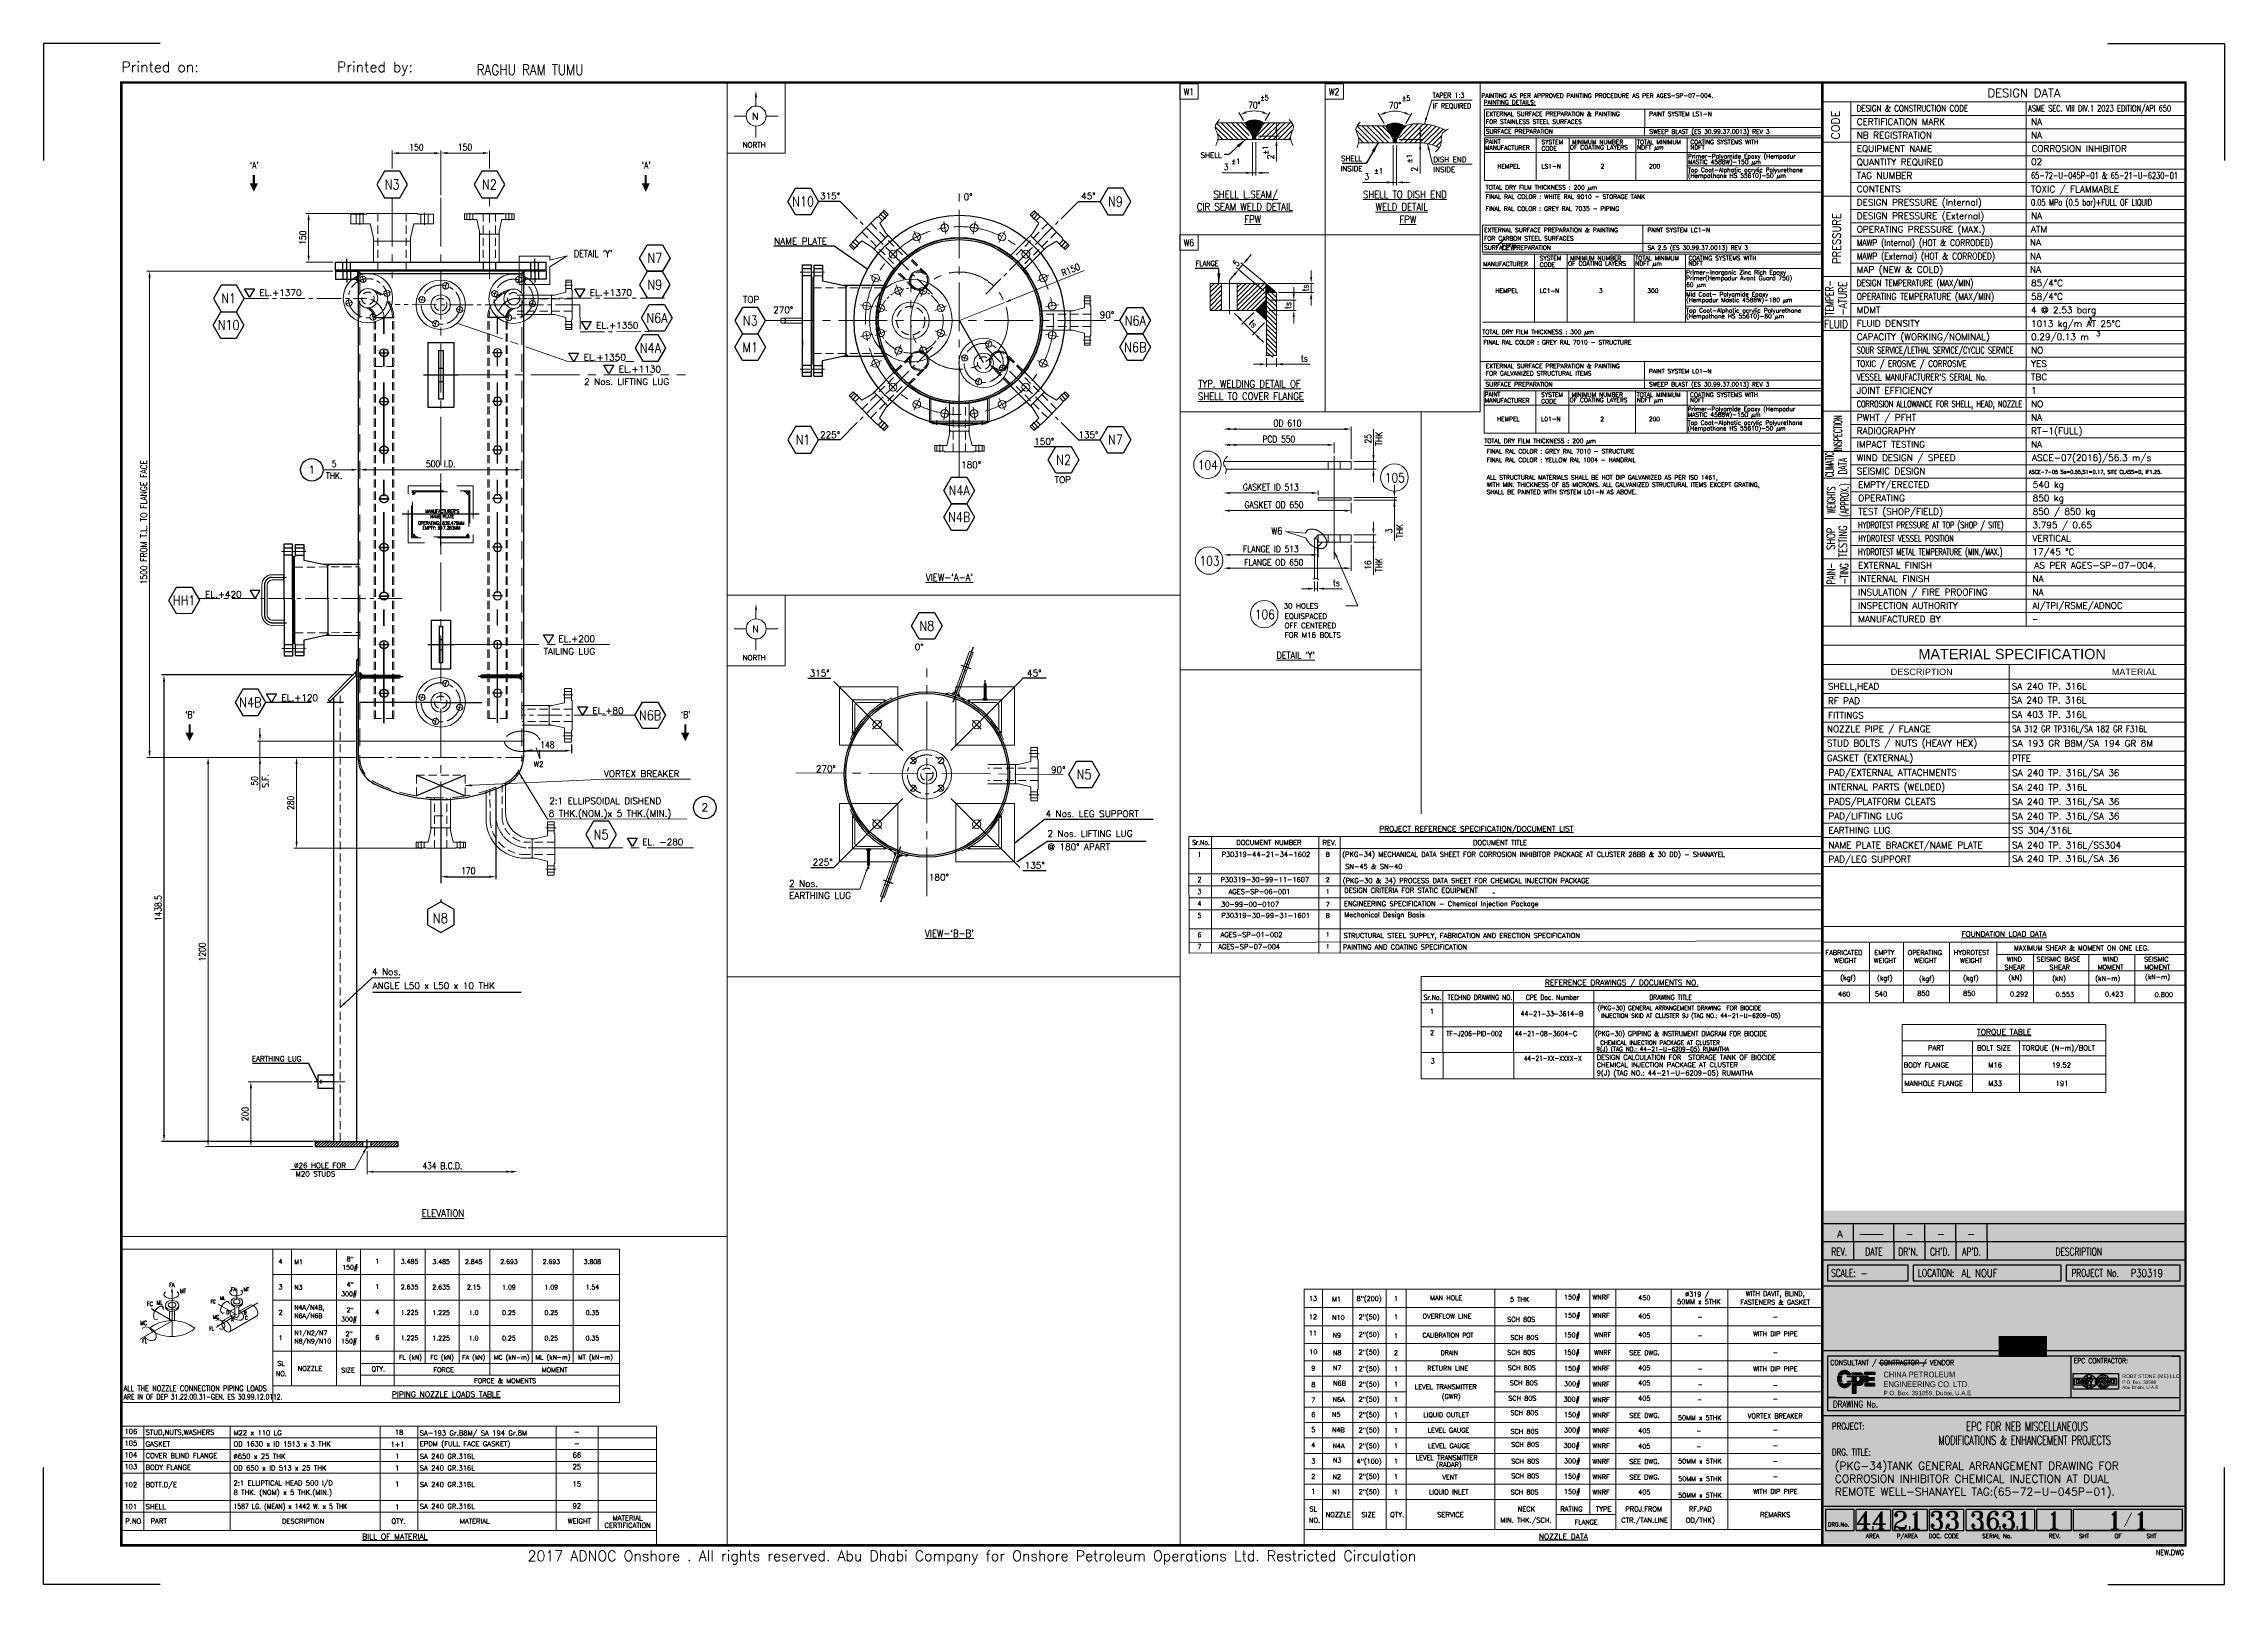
# Model space of a CAD drawing. Header units: inches. Extents: x -31906 to -25178, y -20157 to -15405.
import ezdxf
from ezdxf.enums import TextEntityAlignment as Align

# ---------------------------------------------------------------- set-up
doc = ezdxf.new("R2018")
doc.units = ezdxf.units.IN
doc.header["$LTSCALE"] = 200
doc.header["$MEASUREMENT"] = 0
for name, pattern in [('CENTER', [2, 1.25, -0.25, 0.25, -0.25]), ('CENTER2', [1.125, 0.75, -0.125, 0.125, -0.125]), ('DASHED2', [0.375, 0.25, -0.125]), ('G-CENTER', [13.5, 7.5, -2, 2, -2]), ('G-HIDDEN', [3, 2, -1]), ('HIDDEN', [0.375, 0.25, -0.125]), ('PHANTOM2', [1.25, 0.625, -0.125, 0.125, -0.125, 0.125, -0.125])]:
    doc.linetypes.add(name, pattern=pattern)
for name, color, linetype, lineweight in [('1 (CEN)', 1, 'CENTER2', 9), ('2', 2, 'CENTER', 20), ('2 (DASH.)', 4, 'DASHED2', 13), ('AM_5', 3, 'Continuous', 15), ('B-OBJ', 7, 'Continuous', 13), ('Center line', 2, 'CENTER2', 9), ('DRAWING', 7, 'Continuous', 25), ('EQUIPMENT', 4, 'Continuous', 13), ('HAT', 8, 'Continuous', 9), ('hid', 84, 'HIDDEN', 0), ('Hidden Line', 3, 'HIDDEN', 9), ('OBJECT', 7, 'Continuous', 18), ('SEAM JOINT1', 4, 'SEAM', 13)]:
    doc.layers.add(name, color=color, linetype=linetype, lineweight=lineweight)
for name, color, linetype in [('4', 6, 'Continuous'), ('BORDER', 9, 'Continuous'), ('BORDER1', 3, 'Continuous'), ('BORDER2', 7, 'Continuous'), ('CEN', 3, 'CENTER'), ('CENTER', 1, 'CENTER'), ('CENTRE', 1, 'CENTER2'), ('CONSTRUCTION', 252, 'Continuous'), ('DIM', 1, 'Continuous'), ('DIMENSION', 8, 'Continuous'), ('EQ', 7, 'Continuous'), ('EQPT', 6, 'Continuous'), ('hatch', 120, 'Continuous'), ('MIS', 7, 'Continuous'), ('OBJ', 7, 'Continuous'), ('text', 3, 'Continuous'), ('WELD', 5, 'Continuous'), ('WELDSYM', 7, 'Continuous')]:
    doc.layers.add(name, color=color, linetype=linetype)
doc.styles.add('ARIAL', font='arial.ttf')
doc.styles.add('DIM', font='romans.shx', dxfattribs={"width": 0.8})
doc.styles.add('PENSPEN', font='arial.ttf')
doc.styles.add("ROMAN'S", font='romans.shx')
doc.styles.add('ROMANC', font='ROMANC', dxfattribs={"height": 5})
doc.styles.add('ROMAND', font='romand.shx', dxfattribs={"width": 0.8})
doc.styles.add('ROMANS', font='romans.shx', dxfattribs={"width": 0.85})
doc.styles.add('ROMANT', font='romant.shx')
doc.styles.add('RS', font='ROMANS.shx', dxfattribs={"width": 0.8})
doc.styles.get("Standard").update_dxf_attribs({"font": 'romans.shx'})
doc.linetypes.add('SEAM', pattern='A,2,["X",Standard,S=1,R=0,X=0,Y=-0.5],2', length=4)
doc.linetypes.add('WELDING', pattern='A,0.0001,0,["X",Standard,S=0.1,R=0,X=0,Y=-0.05],0.2', length=0.2001)
doc.dimstyles.new('2-12.5', dxfattribs={"dimscale": 12.5, "dimtxt": 2, "dimasz": 2.5, "dimexe": 1.25, "dimexo": 1.25, "dimgap": 1, "dimtad": 1, "dimdec": 0, "dimzin": 4, "dimdsep": 46, "dimtxsty": 'RS', "dimcen": 1, "dimclrd": 252, "dimclre": 252, "dimclrt": 3, "dimadec": 1, "dimazin": 1, "dimtfac": 1, "dimtdec": 0, "dimtmove": 0, "dimatfit": 3, "dimfxl": 1.5, "dimtfill": 1, "dimtzin": 0, "dimlwd": -1, "dimlwe": -1, "dimarcsym": 1})
doc.dimstyles.new('A&A', dxfattribs={"dimscale": 8, "dimtxt": 2, "dimasz": 2, "dimexe": 0.7, "dimexo": 0.7, "dimgap": 0.7, "dimtad": 1, "dimzin": 12, "dimdsep": 46, "dimtxsty": 'ROMANS', "dimcen": 0.7, "dimclrd": 8, "dimclre": 8, "dimclrt": 3, "dimazin": 3, "dimtfac": 1, "dimtmove": 0, "dimatfit": 3, "dimfxl": 0.7, "dimarcsym": 0})
doc.dimstyles.new('VEP-8', dxfattribs={"dimscale": 8, "dimtxt": 2.5, "dimasz": 2.5, "dimexe": 1, "dimexo": 1, "dimgap": 1, "dimtad": 1, "dimdec": 1, "dimlfac": -1, "dimzin": 9, "dimdsep": 46, "dimtxsty": 'ROMANS', "dimcen": 0, "dimclrd": 256, "dimclre": 256, "dimclrt": 3, "dimadec": 0, "dimazin": 2, "dimtfac": 1, "dimtdec": 1, "dimtmove": 0, "dimatfit": 3, "dimfxl": 1, "dimlwd": -1, "dimlwe": -1, "dimarcsym": 1})
doc.dimstyles.new('VEP-8$0', dxfattribs={"dimscale": 8, "dimtxt": 2.5, "dimasz": 2.5, "dimexe": 1, "dimexo": 1, "dimgap": 1, "dimtad": 1, "dimdec": 1, "dimlfac": -1, "dimzin": 9, "dimdsep": 46, "dimtxsty": 'ROMANS', "dimcen": 0, "dimclrd": 256, "dimclre": 256, "dimclrt": 3, "dimadec": 0, "dimazin": 2, "dimtfac": 1, "dimtdec": 1, "dimtmove": 0, "dimatfit": 3, "dimfxl": 1, "dimlwd": -1, "dimlwe": -1, "dimarcsym": 1})
doc.dimstyles.new('VEP-8$4', dxfattribs={"dimscale": 8, "dimtxt": 2.5, "dimasz": 2.5, "dimexe": 1, "dimexo": 1, "dimgap": 1, "dimtad": 1, "dimdec": 1, "dimlfac": -1, "dimzin": 9, "dimdsep": 46, "dimtxsty": 'ROMANS', "dimcen": 0, "dimclrd": 256, "dimclre": 256, "dimclrt": 3, "dimadec": 0, "dimazin": 2, "dimtfac": 1, "dimtdec": 1, "dimtmove": 0, "dimatfit": 3, "dimfxl": 1, "dimlwd": -1, "dimlwe": -1, "dimarcsym": 1})
pattern_1 = [(135, (1175.76155, 39893.45445), (-0.441941738, -0.441941738), []), (225, (1175.76155, 39893.45445), (0.441941738, -0.441941738), [])]
pattern_2 = [(90, (-18832.38623, -58544.2022), (-0.16835599886, 7e-16), []), (180, (-18832.38623, -58544.2022), (-8e-16, -0.16835599886), [])]
pattern_3 = [(45, (-10517.98164, 10003.9628), (-0.441941738, 0.441941738), []), (135, (-10517.98164, 10003.9628), (-0.441941738, -0.441941738), [])]
pattern_4 = [(45, (8946.6004, -20939.20855), (-0.441941738, 0.441941738), []), (135, (8946.6004, -20939.20855), (-0.441941738, -0.441941738), [])]

# ---------------------------------------------------------------- blocks, each defined once
blk = doc.blocks.new('ADNOC_Onshore_LOGO')
at = {"true_color": 0x1859a9}
h = blk.add_hatch(color=154, dxfattribs=at)
h.dxf.hatch_style = 1
edge = h.paths.add_edge_path(flags=16)
edge.add_line((8.81, 6.34), (8.81, 7.24))
edge.add_arc((8.02, 6.88), 0.873, 25.0008, 45.453)
edge.add_arc((8.36, 7.22), 0.385, 45.453, 136.5042)
edge.add_arc((8.57, 7.02), 0.677, 136.5042, 204.087)
edge.add_arc((8.58, 7.03), 0.687, 204.087, 268.6415)
edge.add_arc((8.69, 11.5), 5.16, 268.6415, 271.3585)
edge = h.paths.add_edge_path()
edge.add_line((11.03, 5.78), (8.41, 5.78))
edge.add_arc((8.38, 6.94), 1.16, 225.0768, 271.3339, ccw=False)
edge.add_arc((8.53, 6.92), 1.26, 157.5084, 219.4816, ccw=False)
edge.add_arc((8.2, 7.22), 0.844, 121.588, 167.8594, ccw=False)
edge.add_arc((8.39, 6.91), 1.22, 69.4269, 121.588, ccw=False)
edge.add_arc((8.51, 7.23), 0.876, 1.1547, 69.4269, ccw=False)
edge.add_line((9.39, 7.24), (9.39, 6.34))
edge.add_line((9.39, 6.34), (10.46, 6.34))
edge.add_line((10.46, 6.34), (10.46, 7.69))
edge.add_arc((9.31, 7.27), 1.21, 20.0679, 29.3793)
edge.add_line((10.37, 7.87), (10.91, 8.08))
edge.add_arc((10.56, 7.77), 0.476, 0.8173, 41.5908, ccw=False)
edge.add_line((11.03, 7.77), (11.03, 5.78))
h.paths.add_polyline_path([(13.78, 4.9), (14.26, 4.9), (14.26, 5.38), (13.78, 5.38)], flags=17)
h.paths.add_polyline_path([(10.55, 4.9), (11.03, 4.9), (11.03, 5.38), (10.55, 5.38)])
h.paths.add_polyline_path([(9.73, 4.9), (10.21, 4.9), (10.21, 5.38), (9.73, 5.38)])
edge = h.paths.add_edge_path()
edge.add_line((12.03, 5.38), (12.03, 7.99))
edge.add_line((12.03, 7.99), (12.6, 7.99))
edge.add_line((12.6, 7.99), (12.6, 6.34))
edge.add_line((12.6, 6.34), (13.75, 6.34))
edge.add_line((13.75, 6.34), (13.75, 7.99))
edge.add_line((13.75, 7.99), (14.33, 7.99))
edge.add_line((14.33, 7.99), (14.33, 6.34))
edge.add_line((14.33, 6.34), (15.47, 6.34))
edge.add_line((15.47, 6.34), (15.47, 9.16))
edge.add_line((15.47, 9.16), (16.05, 9.16))
edge.add_line((16.05, 9.16), (16.05, 5.78))
edge.add_line((16.05, 5.78), (12.6, 5.78))
edge.add_line((12.6, 5.78), (12.6, 5.38))
edge.add_arc((11.97, 5.32), 0.642, -74.5536, 5.5026, ccw=False)
edge.add_line((12.14, 4.7), (11.41, 4.7))
edge.add_line((11.41, 4.7), (11.41, 5.25))
edge.add_line((11.41, 5.25), (11.82, 5.25))
edge.add_arc((11.86, 5.43), 0.179, 257.2941, 343.9188)
edge = h.paths.add_edge_path()
edge.add_line((22.17, 5.78), (19.87, 5.78))
edge.add_arc((19.92, 6.89), 1.1, 91.1445, 267.419, ccw=False)
edge.add_line((19.9, 7.99), (20.01, 7.54))
edge.add_arc((20, 6.93), 0.607, 88.2925, 198.5559)
edge.add_arc((20.02, 6.94), 0.635, 198.5559, 250.9702)
edge.add_line((19.82, 6.34), (21.6, 6.34))
edge.add_line((21.6, 6.34), (21.6, 9.16))
edge.add_line((21.6, 9.16), (22.17, 9.16))
edge.add_line((22.17, 9.16), (22.17, 5.78))
edge = h.paths.add_edge_path(flags=16)
edge.add_line((24.2, 6.34), (24.2, 7.24))
edge.add_arc((23.41, 6.88), 0.873, 25.0008, 45.453)
edge.add_arc((23.75, 7.22), 0.385, 45.453, 136.5042)
edge.add_arc((23.96, 7.02), 0.677, 136.5042, 204.087)
edge.add_arc((23.97, 7.03), 0.687, 204.087, 268.6415)
edge.add_arc((24.08, 11.5), 5.16, 268.6415, 271.3585)
edge = h.paths.add_edge_path()
edge.add_line((24.78, 5.78), (24.78, 5.48))
edge.add_arc((23.95, 5.55), 0.826, 295.0381, 355.0356, ccw=False)
edge.add_arc((23.79, 6.28), 1.57, 250.7597, 289.2403, ccw=False)
edge.add_arc((23.54, 5.58), 0.825, 179.6059, 250.7597, ccw=False)
edge.add_line((22.72, 5.59), (23.29, 5.59))
edge.add_arc((23.73, 5.61), 0.438, 183.0265, 298.5439)
edge.add_arc((23.66, 5.73), 0.575, 298.5439, 339.5717)
edge.add_line((24.2, 5.53), (24.2, 5.78))
edge.add_line((24.2, 5.78), (23.8, 5.78))
edge.add_arc((23.77, 6.94), 1.16, 225.0768, 271.3339, ccw=False)
edge.add_arc((23.92, 6.92), 1.26, 157.5084, 219.4816, ccw=False)
edge.add_arc((23.59, 7.22), 0.844, 121.588, 167.8594, ccw=False)
edge.add_arc((23.78, 6.91), 1.22, 69.4269, 121.588, ccw=False)
edge.add_arc((23.9, 7.23), 0.876, 1.1547, 69.4269, ccw=False)
edge.add_line((24.78, 7.24), (24.78, 6.34))
edge.add_line((24.78, 6.34), (25.85, 6.34))
edge.add_line((25.85, 6.34), (25.85, 7.69))
edge.add_arc((24.7, 7.27), 1.21, 20.0679, 29.3793)
edge.add_line((25.76, 7.87), (26.3, 8.08))
edge.add_arc((25.95, 7.77), 0.476, 0.8173, 41.5908, ccw=False)
edge.add_line((26.42, 7.77), (26.42, 5.78))
edge.add_line((26.42, 5.78), (24.78, 5.78))
edge = h.paths.add_edge_path()
edge.add_arc((27.68, 6.63), 0.944, 70.688, 115.1759, ccw=False)
edge.add_arc((27.78, 6.92), 0.643, 16.0808, 70.688, ccw=False)
edge.add_line((28.4, 7.09), (28.4, 6.34))
edge.add_line((28.4, 6.34), (26.92, 6.34))
edge.add_line((26.92, 6.34), (26.92, 5.78))
edge.add_line((26.92, 5.78), (28.98, 5.78))
edge.add_line((28.98, 5.78), (28.98, 7.04))
edge.add_arc((27.95, 7.04), 1.03, 359.7021, 419.639)
edge.add_arc((27.81, 6.8), 1.31, 59.639, 118.7191)
edge.add_line((27.18, 7.95), (27.28, 7.48))
h.paths.add_polyline_path([(17.22, 5.78), (16.64, 5.78), (16.64, 9.16), (17.22, 9.16)])
h.paths.add_polyline_path([(30.22, 5.78), (29.64, 5.78), (29.64, 9.16), (30.22, 9.16)])
h.paths.add_polyline_path([(25.94, 8.46), (26.42, 8.46), (26.42, 8.94), (25.94, 8.94)])
h.paths.add_polyline_path([(8.49, 8.46), (8.97, 8.46), (8.97, 8.94), (8.49, 8.94)])
h.paths.add_polyline_path([(7.67, 8.46), (8.15, 8.46), (8.15, 8.94), (7.67, 8.94)])
edge = h.paths.add_edge_path(flags=17)
edge.add_line((21.16, 7.72), (20.66, 7.72))
edge.add_arc((20.79, 7.84), 0.178, 160.2759, 221.4616, ccw=False)
edge.add_arc((20.83, 7.81), 0.227, 23.228, 156.8253, ccw=False)
edge.add_line((21.04, 7.9), (21.15, 7.9))
edge.add_arc((20.84, 7.89), 0.304, 1.9655, 83.7369)
edge.add_arc((20.85, 7.76), 0.435, 86.4731, 148.8505)
edge.add_arc((20.76, 7.81), 0.334, 148.0381, 194.5925)
edge.add_line((20.44, 7.72), (20.31, 7.72))
edge.add_line((20.31, 7.72), (20.31, 7.52))
edge.add_line((20.31, 7.52), (21.16, 7.52))
edge.add_line((21.16, 7.52), (21.16, 7.72))
edge = h.paths.add_edge_path()
edge.add_line((30.29, 9.63), (29.79, 9.63))
edge.add_arc((29.92, 9.75), 0.178, 160.2759, 221.4616, ccw=False)
edge.add_arc((29.96, 9.72), 0.227, 23.228, 156.8253, ccw=False)
edge.add_line((30.17, 9.81), (30.27, 9.81))
edge.add_arc((29.97, 9.8), 0.304, 1.9655, 83.7369)
edge.add_arc((29.98, 9.67), 0.435, 86.4731, 148.8505)
edge.add_arc((29.89, 9.71), 0.334, 148.0381, 194.5925)
edge.add_line((29.56, 9.63), (29.43, 9.63))
edge.add_line((29.43, 9.63), (29.43, 9.43))
edge.add_line((29.43, 9.43), (30.29, 9.43))
edge.add_line((30.29, 9.43), (30.29, 9.63))
edge = h.paths.add_edge_path()
edge.add_line((26.23, 2.64), (26.23, 0.1))
edge.add_line((26.23, 0.1), (26.78, 0.1))
edge.add_line((26.78, 0.1), (26.78, 1.66))
edge.add_arc((27.49, 1.43), 0.747, 120.0271, 162.1153, ccw=False)
edge.add_arc((27.35, 1.67), 0.466, 56.9861, 120.0271, ccw=False)
edge.add_arc((27.43, 1.8), 0.31, 26.4413, 56.9861, ccw=False)
edge.add_line((27.71, 1.94), (27.74, 2.67))
edge.add_arc((27.62, 1.84), 0.845, 82.0653, 114.1331)
edge.add_arc((27.72, 1.62), 1.08, 114.1331, 150.3055)
edge.add_line((26.78, 2.16), (26.78, 2.64))
edge.add_line((26.78, 2.64), (26.23, 2.64))
edge = h.paths.add_edge_path()
edge.add_arc((16.5, 1.8), 0.31, 355.8966, 416.9861)
edge.add_arc((16.42, 1.67), 0.466, 56.9861, 120.0271)
edge.add_arc((16.56, 1.43), 0.747, 120.0271, 162.1153)
edge.add_line((15.85, 1.66), (15.85, 0.1))
edge.add_line((15.85, 0.1), (15.29, 0.1))
edge.add_line((15.29, 0.1), (15.29, 2.57))
edge.add_line((15.29, 2.57), (15.85, 2.57))
edge.add_line((15.85, 2.57), (15.85, 2.16))
edge.add_arc((16.79, 1.62), 1.08, 114.1331, 150.3055, ccw=False)
edge.add_arc((16.69, 1.84), 0.845, 64.459, 114.1331, ccw=False)
edge.add_arc((16.77, 2.01), 0.659, 6.4608, 64.459, ccw=False)
edge.add_line((17.43, 2.08), (17.43, 0.1))
edge.add_line((17.43, 0.1), (16.81, 0.1))
edge.add_line((16.81, 0.1), (16.81, 1.78))
edge = h.paths.add_edge_path()
edge.add_line((29.67, 0.85), (30.24, 0.85))
edge.add_arc((29.61, 0.82), 0.633, -65.4976, 2.5298, ccw=False)
edge.add_arc((29.23, 1.49), 1.4, 233.7696, 297.4057, ccw=False)
edge.add_arc((29.35, 1.36), 1.38, 134.7414, 226.4721, ccw=False)
edge.add_arc((29.16, 1.61), 1.06, 104.2667, 136.8878, ccw=False)
edge.add_arc((29.18, 1.54), 1.14, 12.8056, 104.3752, ccw=False)
edge.add_line((30.29, 1.79), (30.29, 1.15))
edge.add_line((30.29, 1.15), (28.66, 1.15))
edge.add_arc((29.23, 1.04), 0.578, 168.8533, 206.3903)
edge.add_arc((29.19, 1.03), 0.541, 208.0073, 332.9941)
edge.add_arc((29.62, 0.81), 0.0588, 332.9941, 394.9935)
edge = h.paths.add_edge_path()
edge.add_line((22.72, 0.1), (22.72, 2.08))
edge.add_arc((22.06, 2.01), 0.659, 6.4608, 64.459)
edge.add_arc((21.98, 1.84), 0.845, 64.459, 114.1331)
edge.add_arc((22.08, 1.62), 1.08, 114.1331, 150.3055)
edge.add_line((21.14, 2.16), (21.14, 3.46))
edge.add_line((21.14, 3.46), (20.59, 3.46))
edge.add_line((20.59, 3.46), (20.59, 0.1))
edge.add_line((20.59, 0.1), (21.14, 0.1))
edge.add_line((21.14, 0.1), (21.14, 1.66))
edge.add_arc((21.85, 1.43), 0.747, 120.0271, 162.1153, ccw=False)
edge.add_arc((21.71, 1.67), 0.466, 56.9861, 120.0271, ccw=False)
edge.add_arc((21.79, 1.8), 0.31, -4.1034, 56.9861, ccw=False)
edge.add_line((22.1, 1.78), (22.1, 0.1))
edge.add_line((22.1, 0.1), (22.72, 0.1))
edge = h.paths.add_edge_path(flags=16)
edge.add_arc((24.48, 1.37), 0.804, 247.6509, 292.3491, ccw=False)
edge.add_arc((24.48, 1.07), 0.539, 204.8016, 235.121, ccw=False)
edge.add_arc((25.28, 1.37), 1.39, 180.2289, 201.9827, ccw=False)
edge.add_arc((24.99, 1.36), 1.1, 155.1984, 179.7102, ccw=False)
edge.add_arc((24.48, 1.59), 0.539, 124.879, 155.1984, ccw=False)
edge.add_arc((24.48, 1.29), 0.804, 67.6509, 112.3491, ccw=False)
edge.add_arc((24.48, 1.59), 0.539, 24.8016, 55.121, ccw=False)
edge.add_arc((23.97, 1.36), 1.1, 0.2898, 24.8016, ccw=False)
edge.add_arc((23.68, 1.37), 1.39, 338.0173, 359.7711, ccw=False)
edge.add_arc((24.48, 1.07), 0.539, 304.879, 335.1984, ccw=False)
edge = h.paths.add_edge_path()
edge.add_arc((24.48, 1.52), 1.44, 245.0078, 294.9922, ccw=False)
edge.add_arc((24.48, 1.22), 1.18, 204.8016, 238.694, ccw=False)
edge.add_arc((24.62, 1.37), 1.37, 180.251, 207.9472, ccw=False)
edge.add_arc((24.63, 1.36), 1.38, 152.0874, 179.7498, ccw=False)
edge.add_arc((24.48, 1.51), 1.18, 121.306, 155.1984, ccw=False)
edge.add_arc((24.48, 1.2), 1.44, 65.0078, 114.9922, ccw=False)
edge.add_arc((24.48, 1.51), 1.18, 24.8016, 58.694, ccw=False)
edge.add_arc((24.33, 1.36), 1.38, 0.2502, 27.9126, ccw=False)
edge.add_arc((24.33, 1.37), 1.37, 332.0528, 359.749, ccw=False)
edge.add_arc((24.48, 1.22), 1.18, 301.306, 335.1984, ccw=False)
edge = h.paths.add_edge_path()
edge.add_arc((18.93, 1.53), 0.669, 33.1059, 108.0234, ccw=False)
edge.add_line((19.49, 1.89), (20.04, 1.89))
edge.add_arc((19.25, 1.85), 0.792, 3.4695, 55.9485)
edge.add_arc((19.06, 1.12), 1.52, 65.155, 123.2287)
edge.add_arc((18.63, 1.87), 0.659, 127.9543, 227.0546)
edge.add_arc((18.83, 2.25), 1.07, 232.8764, 269.0389)
edge.add_arc((18.79, -0.17), 1.35, 66.7624, 89.2218, ccw=False)
edge.add_arc((19.25, 0.83), 0.25, 8.3177, 72.8162, ccw=False)
edge.add_arc((19.21, 0.82), 0.292, -61.8215, 8.3177, ccw=False)
edge.add_arc((19.03, 1.16), 0.678, 241.8215, 298.1785, ccw=False)
edge.add_arc((18.87, 0.87), 0.35, 186.226, 241.8215, ccw=False)
edge.add_line((18.52, 0.83), (17.9, 0.83))
edge.add_arc((18.65, 0.81), 0.75, 177.9484, 252.7359)
edge.add_arc((18.95, 1.76), 1.75, 252.7359, 287.2641)
edge.add_arc((19.28, 0.83), 0.763, 284.601, 404.9939)
edge.add_arc((19.19, 0.61), 0.984, 50.64, 85.7865)
edge.add_arc((19.53, 5.85), 4.27, 259.246, 266.3974, ccw=False)
edge.add_arc((18.8, 1.91), 0.263, 106.0945, 256.8048, ccw=False)
edge = h.paths.add_edge_path()
edge.add_arc((13.67, 1.83), 2.09, 181.3258, 229.4134)
edge.add_arc((13.13, 1.41), 1.43, 235.1002, 304.8998)
edge.add_arc((12.58, 1.83), 2.09, 310.5866, 358.6742)
edge.add_arc((12.58, 1.73), 2.09, 1.3258, 49.4134)
edge.add_arc((13.13, 2.15), 1.43, 55.1002, 124.8998)
edge.add_arc((13.67, 1.73), 2.09, 130.5866, 178.6742)
edge = h.paths.add_edge_path(flags=16)
edge.add_arc((13.67, 1.83), 1.48, 181.8676, 228.6117)
edge.add_arc((13.13, 1.33), 0.752, 234.5029, 305.4971)
edge.add_arc((12.58, 1.83), 1.48, 311.3883, 358.1324)
edge.add_arc((12.58, 1.73), 1.48, 1.8676, 48.6117)
edge.add_arc((13.13, 2.24), 0.752, 54.5029, 125.4971)
edge.add_arc((13.67, 1.73), 1.48, 131.3883, 178.1324)
edge = h.paths.add_edge_path()
edge.add_arc((8.32, 1.94), 1.76, 17.38, 45.9592)
edge.add_arc((8.63, 2.26), 1.31, 45.9592, 134.0408)
edge.add_arc((8.94, 1.94), 1.76, 134.0408, 159.5361)
edge.add_arc((9.43, 1.78), 2.28, 160.2208, 196.475)
edge.add_arc((8.94, 1.63), 1.76, 196.2395, 225.9592)
edge.add_arc((8.63, 1.31), 1.31, 225.9592, 314.0408)
edge.add_arc((8.32, 1.63), 1.76, 314.0408, 348.0028)
edge.add_line((10.04, 1.26), (9.36, 1.26))
edge.add_arc((8.13, 1.71), 1.31, 312.7208, 339.9369, ccw=False)
edge.add_arc((8.63, 1.17), 0.568, 227.2428, 312.7572, ccw=False)
edge.add_arc((9.13, 1.71), 1.31, 176.8902, 227.2792, ccw=False)
edge.add_arc((9.13, 1.85), 1.31, 132.7208, 183.1098, ccw=False)
edge.add_arc((8.63, 2.4), 0.568, 47.2428, 132.7572, ccw=False)
edge.add_arc((8.13, 1.85), 1.31, 22.7449, 47.2792, ccw=False)
edge.add_line((9.33, 2.36), (10, 2.46))
edge = h.paths.add_edge_path()
edge.add_arc((5.63, 1.83), 2.09, 181.3258, 229.4134)
edge.add_arc((5.08, 1.41), 1.43, 235.1002, 304.8998)
edge.add_arc((4.54, 1.83), 2.09, 310.5866, 358.6742)
edge.add_arc((4.54, 1.73), 2.09, 1.3258, 49.4134)
edge.add_arc((5.08, 2.15), 1.43, 55.1002, 124.8998)
edge.add_arc((5.63, 1.73), 2.09, 130.5866, 178.6742)
edge = h.paths.add_edge_path(flags=16)
edge.add_arc((5.63, 1.83), 1.48, 181.8676, 228.6117)
edge.add_arc((5.08, 1.33), 0.752, 234.5029, 305.4971)
edge.add_arc((4.54, 1.83), 1.48, 311.3883, 358.1324)
edge.add_arc((4.54, 1.73), 1.48, 1.8676, 48.6117)
edge.add_arc((5.08, 2.24), 0.752, 54.5029, 125.4971)
edge.add_arc((5.63, 1.73), 1.48, 131.3883, 178.1324)
h.paths.add_polyline_path([(2.24, 1.27), (0.85, 3.46), (0.32, 3.46), (0.32, 0.1), (0.93, 0.1), (0.93, 2.29), (2.3, 0.1), (2.85, 0.1), (2.85, 3.46), (2.24, 3.46)])
edge = h.paths.add_edge_path()
edge.add_arc((-1.87, 1.99), 1.47, 18.6195, 91.4097, ccw=False)
edge.add_arc((-2.99, 1.75), 2.62, 0.7886, 15.8075, ccw=False)
edge.add_arc((-2.99, 1.82), 2.62, 344.1925, 359.2114, ccw=False)
edge.add_arc((-1.87, 1.58), 1.47, 268.5903, 341.3805, ccw=False)
edge.add_line((-1.91, 0.1), (-3.2, 0.1))
edge.add_line((-3.2, 0.1), (-3.2, 3.46))
edge.add_line((-3.2, 3.46), (-1.91, 3.46))
edge = h.paths.add_edge_path(flags=16)
edge.add_line((-2.58, 0.72), (-1.89, 0.72))
edge.add_arc((-1.86, 1.48), 0.763, 268.1732, 343.7264)
edge.add_arc((-3.26, 1.82), 2.2, 345.5592, 374.4408)
edge.add_arc((-1.86, 2.15), 0.763, 16.2736, 91.8268)
edge.add_line((-1.89, 2.91), (-2.58, 2.91))
edge.add_line((-2.58, 2.91), (-2.58, 0.72))
h.paths.add_polyline_path([(-5.6, 1.41), (-5.19, 2.64), (-4.78, 1.41)], flags=16)
h.paths.add_polyline_path([(-4.85, 3.46), (-3.61, 0.1), (-4.34, 0.1), (-4.61, 0.92), (-5.76, 0.92), (-6.04, 0.1), (-6.77, 0.1), (-5.53, 3.46)])
edge = h.paths.add_edge_path(flags=16)
edge.add_line((29.77, 1.61), (28.66, 1.61))
edge.add_arc((29.73, 1.36), 1.1, 155.1984, 166.5569, ccw=False)
edge.add_arc((29.22, 1.59), 0.539, 124.879, 155.1984, ccw=False)
edge.add_arc((29.22, 1.29), 0.804, 67.6509, 112.3491, ccw=False)
edge.add_arc((29.21, 1.59), 0.539, 24.8016, 55.121, ccw=False)
edge.add_arc((28.71, 1.36), 1.1, 13.4431, 24.8016, ccw=False)
edge = h.paths.add_edge_path()
edge.add_line((-24.2, 3.95), (-25.73, 3.95))
edge.add_arc((-26.97, 5.44), 1.94, 309.9705, 378.4625)
edge.add_arc((-27.29, 5.41), 2.25, 16.6281, 73.081)
edge.add_arc((-27.18, 4.68), 2.93, 36.6984, 79.3273, ccw=False)
edge.add_arc((-27, 4.57), 2.86, -12.5423, 40.7233, ccw=False)
edge = h.paths.add_edge_path(flags=17)
edge.add_line((-29.24, 2.72), (-29.42, 2.72))
edge.add_arc((-29.37, 2.76), 0.0657, 160.2759, 221.4616, ccw=False)
edge.add_arc((-29.36, 2.75), 0.0836, 23.228, 156.8253, ccw=False)
edge.add_line((-29.28, 2.78), (-29.24, 2.78))
edge.add_arc((-29.36, 2.78), 0.112, 1.9655, 83.7369)
edge.add_arc((-29.35, 2.73), 0.161, 86.4731, 148.8505)
edge.add_arc((-29.39, 2.75), 0.123, 148.0381, 194.5925)
edge.add_line((-29.51, 2.72), (-29.55, 2.72))
edge.add_line((-29.55, 2.72), (-29.55, 2.64))
edge.add_line((-29.55, 2.64), (-29.24, 2.64))
edge.add_line((-29.24, 2.64), (-29.24, 2.72))
edge = h.paths.add_edge_path(flags=17)
edge.add_arc((-26.63, 5.4), 3.11, 36.5182, 91.4979)
edge.add_arc((-27.17, 8.4), 0.467, -170.4604, 13.1598, ccw=False)
edge.add_arc((-26.74, 6.21), 2.3, 112.7603, 122.4956)
edge.add_arc((-26.54, 6.35), 2.3, 100.4961, 128.6618, ccw=False)
edge.add_arc((-26.42, 5.3), 3.35, 46.8805, 99.1407, ccw=False)
edge.add_line((-24.13, 7.75), (-24.13, 7.25))
edge = h.paths.add_edge_path()
edge.add_arc((-28.48, 5.72), 1.55, 48.5396, 73.5553, ccw=False)
edge.add_arc((-28.58, 5.81), 1.55, 0.5077, 43.5176, ccw=False)
edge.add_arc((-28.72, 5.92), 1.69, 318.1272, 356.7569, ccw=False)
edge.add_arc((-29.32, 6.39), 2.45, 274.9241, 319.4298, ccw=False)
edge.add_line((-29.11, 3.95), (-30.29, 3.95))
edge.add_line((-30.29, 3.95), (-30.29, 10.1))
edge.add_line((-30.29, 10.1), (-24.13, 10.1))
edge.add_line((-24.13, 10.1), (-24.13, 8.14))
edge.add_arc((-26.98, 5.76), 3.71, 39.9532, 65.5289)
edge.add_arc((-26.62, 6.6), 2.8, 64.9677, 136.4197)
edge.add_arc((-27.64, 6.85), 1.96, 120.9533, 148.1396)
edge.add_arc((-28.47, 7.54), 0.907, 157.3164, 224.6844)
edge.add_arc((-28.72, 6.98), 0.404, 133.6944, 191.2554, ccw=False)
edge.add_arc((-28.21, 11.89), 4.69, 260.3466, 272.0074)
h.paths.add_polyline_path([(-26.3, 2.91), (-26.09, 2.91), (-26.09, 3.1), (-26.3, 3.1)])
edge = h.paths.add_edge_path()
edge.add_line((-24.14, 3.25), (-24.32, 3.25))
edge.add_arc((-24.28, 3.3), 0.0657, 160.2759, 221.4616, ccw=False)
edge.add_arc((-24.26, 3.28), 0.0836, 23.228, 156.8253, ccw=False)
edge.add_line((-24.18, 3.32), (-24.14, 3.32))
edge.add_arc((-24.26, 3.31), 0.112, 1.9655, 83.7369)
edge.add_arc((-24.25, 3.26), 0.161, 86.4731, 148.8505)
edge.add_arc((-24.29, 3.28), 0.123, 148.0381, 194.5925)
edge.add_line((-24.41, 3.25), (-24.45, 3.25))
edge.add_line((-24.45, 3.25), (-24.45, 3.18))
edge.add_line((-24.45, 3.18), (-24.14, 3.18))
edge.add_line((-24.14, 3.18), (-24.14, 3.25))
h.paths.add_polyline_path([(-24.43, 1.85), (-24.22, 1.85), (-24.22, 3.04), (-24.43, 3.04)])
edge = h.paths.add_edge_path(flags=16)
edge.add_arc((-28.04, 2.34), 0.284, 141.7786, 271.277, ccw=False)
edge.add_arc((-28.12, 2.34), 0.231, 25.8204, 128.4467, ccw=False)
edge.add_line((-27.91, 2.44), (-27.91, 2.06))
edge.add_line((-27.91, 2.06), (-28.03, 2.06))
edge = h.paths.add_edge_path()
edge.add_line((-26.3, 2.76), (-26.09, 2.76))
edge.add_line((-26.09, 2.76), (-26.09, 1.85))
edge.add_line((-26.09, 1.85), (-27.7, 1.85))
edge.add_line((-27.7, 1.85), (-27.7, 1.7))
edge.add_arc((-28.05, 1.78), 0.358, 313.9198, 348.1391, ccw=False)
edge.add_arc((-27.84, 1.56), 0.0585, 229.773, 313.9198, ccw=False)
edge.add_arc((-27.71, 1.71), 0.26, 190.5746, 229.773, ccw=False)
edge.add_arc((-27.92, 1.68), 0.0467, 100.5265, 190.5746, ccw=False)
edge.add_arc((-28.32, 1.85), 0.412, 341.0864, 359.3419)
edge.add_arc((-27.99, 2.32), 0.476, 227.6539, 280.2116, ccw=False)
edge.add_arc((-27.98, 2.32), 0.483, 133.4237, 227.2064, ccw=False)
edge.add_arc((-28.07, 2.38), 0.383, 12.9679, 129.5899, ccw=False)
edge.add_line((-27.7, 2.46), (-27.7, 2.06))
edge.add_line((-27.7, 2.06), (-26.3, 2.06))
edge.add_line((-26.3, 2.06), (-26.3, 2.76))
edge = h.paths.add_edge_path()
edge.add_line((-28.75, 3.18), (-28.96, 3.18))
edge.add_line((-28.96, 3.18), (-28.96, 2.06))
edge.add_line((-28.96, 2.06), (-29.91, 2.06))
edge.add_arc((-29.89, 2.27), 0.212, 175.6653, 264.042, ccw=False)
edge.add_arc((-29.84, 2.29), 0.265, 96.8587, 180.5257, ccw=False)
edge.add_line((-29.87, 2.55), (-29.9, 2.72))
edge.add_arc((-29.89, 2.32), 0.397, 90.4694, 187.0586)
edge.add_arc((-29.84, 2.3), 0.447, 182.8213, 266.1427)
edge.add_line((-29.87, 1.85), (-28.75, 1.85))
edge.add_line((-28.75, 1.85), (-28.75, 3.18))
edge = h.paths.add_edge_path()
edge.add_line((-25.81, 2.06), (-24.87, 2.06))
edge.add_line((-24.87, 2.06), (-24.87, 2.38))
edge.add_arc((-25.04, 2.39), 0.162, 356.5932, 449.4991)
edge.add_line((-25.03, 2.55), (-25.32, 2.55))
edge.add_line((-25.32, 2.55), (-25.34, 2.76))
edge.add_line((-25.34, 2.76), (-24.98, 2.76))
edge.add_arc((-24.99, 2.43), 0.33, 5.9651, 88.3335, ccw=False)
edge.add_line((-24.67, 2.46), (-24.67, 1.85))
edge.add_line((-24.67, 1.85), (-25.81, 1.85))
edge.add_line((-25.81, 1.85), (-25.81, 2.06))
edge = h.paths.add_edge_path()
edge.add_arc((-24.67, 0.61), 0.301, 195.2906, 341.9301, ccw=False)
edge.add_arc((-24.33, 0.7), 0.652, 165.2601, 194.7399, ccw=False)
edge.add_arc((-24.67, 0.78), 0.301, 17.0142, 164.7094, ccw=False)
edge.add_line((-24.38, 0.87), (-24.17, 0.87))
edge.add_arc((-25, 0.7), 0.848, 11.8861, 15.6876)
edge.add_arc((-24.67, 0.78), 0.508, 16.3393, 163.7154)
edge.add_arc((-24.33, 0.7), 0.859, 164.5478, 195.4522)
edge.add_arc((-24.67, 0.61), 0.508, 196.2846, 343.6607)
edge.add_arc((-25, 0.7), 0.848, 344.3124, 347.7483)
edge.add_line((-24.17, 0.52), (-24.39, 0.52))
edge = h.paths.add_edge_path()
edge.add_arc((-25.95, 0.78), 0.508, 16.3393, 163.7154)
edge.add_arc((-25.61, 0.7), 0.859, 164.5478, 195.4522)
edge.add_arc((-25.95, 0.61), 0.508, 196.2846, 343.6607)
edge.add_arc((-26.28, 0.7), 0.848, 344.3124, 375.6876)
edge = h.paths.add_edge_path(flags=16)
edge.add_arc((-25.95, 0.78), 0.301, 15.2906, 164.7094)
edge.add_arc((-25.61, 0.7), 0.652, 165.2601, 194.7399)
edge.add_arc((-25.95, 0.61), 0.301, 195.2906, 344.7094)
edge.add_arc((-26.28, 0.7), 0.642, 345.0049, 374.9951)
h.paths.add_polyline_path([(-26.79, 0.1), (-26.79, 1.29), (-27, 1.29), (-27, 0.52), (-27.49, 1.29), (-27.7, 1.29), (-27.7, 0.1), (-27.49, 0.1), (-27.49, 0.93), (-27, 0.1)])
edge = h.paths.add_edge_path(flags=16)
edge.add_line((-28.75, 1.08), (-28.44, 1.08))
edge.add_arc((-28.44, 0.94), 0.144, 50.0609, 90, ccw=False)
edge.add_arc((-28.65, 0.7), 0.458, -50.0609, 50.0609, ccw=False)
edge.add_arc((-28.44, 0.46), 0.144, 270, 309.9391, ccw=False)
edge.add_line((-28.44, 0.31), (-28.75, 0.31))
edge.add_line((-28.75, 0.31), (-28.75, 1.08))
edge = h.paths.add_edge_path()
edge.add_arc((-28.65, 0.7), 0.668, 300.6616, 419.3384)
edge.add_arc((-28.38, 1.15), 0.144, 59.3384, 90)
edge.add_line((-28.38, 1.29), (-28.96, 1.29))
edge.add_line((-28.96, 1.29), (-28.96, 0.1))
edge.add_line((-28.96, 0.1), (-28.38, 0.1))
edge.add_arc((-28.38, 0.25), 0.144, 270, 300.6616)
h.paths.add_polyline_path([(-29.58, 0.59), (-29.73, 0.99), (-29.87, 0.59)], flags=16)
h.paths.add_polyline_path([(-29.41, 0.1), (-29.17, 0.1), (-29.59, 1.29), (-29.87, 1.29), (-30.29, 0.1), (-30.04, 0.1), (-29.94, 0.38), (-29.51, 0.38)])
at = {"color": 154, "true_color": 0x1859a9, "style": 'ROMANT', "width": 0.8, "flags": 3}
blk.add_attdef('LOGO_VER', text='', height=1, dxfattribs=at).set_placement((-27.29, -1.13), align=Align.CENTER)
blk = doc.blocks.new('0')
at = {"layer": 'BORDER1', "color": 154, "true_color": 0x1859a9, "const_width": 1}
blk.add_lwpolyline([(0, 564), (796, 564), (796, 0), (0, 0)], close=True, dxfattribs=at)
blk.add_lwpolyline([(656, 0), (656, 564)], dxfattribs=at)
at = {"layer": 'BORDER2'}
for p, q in [((796, 124), (656, 124)), ((668, 117), (668, 124)), ((683.49, 117), (683.49, 124)), ((695.49, 117), (695.49, 124)), ((707.49, 117), (707.49, 124)), ((719.49, 117), (719.49, 124)), ((796, 117), (656, 117)), ((796, 110), (656, 110)), ((668, 117), (668, 110)), ((683.49, 117), (683.49, 110)), ((695.49, 117), (695.49, 110)), ((707.49, 117), (707.49, 110)), ((719.49, 117), (719.49, 110)), ((658, 108), (658, 102)), ((689, 108), (658, 108)), ((658, 102), (689, 102)), ((689, 102), (689, 108)), ((748, 108), (691, 108)), ((691, 108), (691, 102)), ((691, 102), (748, 102)), ((748, 102), (748, 108)), ((794, 108), (750, 108)), ((750, 108), (750, 102)), ((750, 102), (794, 102)), ((794, 102), (794, 108)), ((796, 100), (656, 100)), ((796, 75), (656, 75)), ((658, 73), (658, 52)), ((794, 73), (658, 73)), ((794, 52), (794, 73)), ((658, 57), (794, 57)), ((658, 52), (794, 52)), ((796, 50), (656, 50)), ((796, 15), (656, 15)), ((657.15, 13.85), (657.15, 5.76)), ((668.05, 13.85), (657.15, 13.85)), ((668.05, 13.85), (668.05, 5.76)), ((668.95, 5.76), (668.95, 13.85)), ((682.18, 13.85), (668.95, 13.85)), ((682.18, 13.85), (682.18, 5.76)), ((696.32, 13.85), (683.09, 13.85)), ((683.09, 5.76), (683.09, 13.85)), ((696.32, 13.85), (696.32, 5.76)), ((697.22, 5.76), (697.22, 13.85)), ((710.45, 13.85), (697.22, 13.85)), ((710.45, 13.85), (710.45, 5.76)), ((711.36, 5.76), (711.36, 13.85)), ((737.82, 13.85), (711.36, 13.85)), ((737.82, 13.85), (737.82, 5.76)), ((738.72, 5.76), (738.72, 13.85)), ((751.95, 13.85), (738.72, 13.85)), ((751.95, 13.85), (751.95, 5.76)), ((752.86, 5.76), (752.86, 13.85)), ((794.85, 13.85), (752.86, 13.85)), ((794.85, 5.76), (794.85, 13.85)), ((657.15, 5.76), (668.05, 5.76)), ((682.18, 5.76), (668.95, 5.76)), ((668.95, 5.76), (682.18, 5.76)), ((675.57, 5.76), (675.57, 7.5)), ((683.09, 5.76), (696.32, 5.76)), ((696.32, 5.76), (683.09, 5.76)), ((689.7, 5.76), (689.7, 7.5)), ((697.22, 5.76), (710.45, 5.76)), ((703.84, 5.76), (703.84, 7.5)), ((737.82, 5.76), (711.36, 5.76)), ((711.36, 5.76), (737.82, 5.76)), ((717.97, 5.76), (717.97, 7.5)), ((724.59, 5.76), (724.59, 7.5)), ((731.2, 5.76), (731.2, 7.5)), ((751.95, 5.76), (738.72, 5.76)), ((738.72, 5.76), (751.95, 5.76)), ((794.85, 5.76), (752.86, 5.76)), ((752.86, 5.76), (794.85, 5.76))]:
    blk.add_line(p, q, dxfattribs=at)
for points in [[(15, 579), (-30, 579), (-30, 534)], [(766, 579), (811, 579), (811, 534)], [(15, -15), (-30, -15), (-30, 30)], [(766, -15), (811, -15), (811, 30)]]:
    blk.add_lwpolyline(points, dxfattribs=at)
at = {"layer": 'BORDER2', "color": 154, "true_color": 0x1859a9, "xscale": 2, "yscale": 2, "zscale": 2}
blk.add_blockref('ADNOC_Onshore_LOGO', (726, 76.25), dxfattribs=at)
at = {"layer": 'BORDER2', "color": 7, "style": 'ROMANS'}
blk.add_text('Printed on:                 Printed by:', height=4, dxfattribs=at).set_placement((0, 568))
at = {"layer": 'BORDER2', "style": 'ROMANS', "width": 0.7}
blk.add_text('REV.', height=3, dxfattribs=at).set_placement((662.47, 113.29), align=Align.MIDDLE)
for s, p in [('DATE', (675.87, 113.29)), ("DR'N.", (689.04, 113.29)), ("CH'D.", (701.27, 113.29)), ("AP'D.", (713.49, 113.29)), ('DESCRIPTION', (754.84, 113.29))]:
    blk.add_text(s, height=3, dxfattribs=at).set_placement(p, align=Align.MIDDLE_CENTER)
at = {"layer": 'BORDER2', "style": 'ROMANS'}
for s, height, width, p in [('SCALE:', 3, 0.7, (659.34, 103.52)), ('LOCATION:', 3, 0.7, (692.84, 103.56)), ('PROJECT No.', 3, 0.7, (752.01, 103.56)), ('CONSULTANT / CONTRACTOR / VENDOR', 2, 0.8, (659.01, 69.49)), ('DRAWING No.', 2.5, 0.8, (660.1, 53.21)), ('PROJECT:', 2.5, 0.8, (659.66, 44.72)), ('DRG. TITLE:', 2.5, 0.8, (659.66, 34.74))]:
    blk.add_text(s, height=height, dxfattribs=dict(at, width=width)).set_placement(p)
at = {"layer": 'BORDER2'}
for s, height, style, p in [('DRG.No.', 1.572, 'ROMANS', (658.01, 7.31)), ('/', 3.5, 'ROMANC', (772.18, 8.36)), ('AREA', 1.572, 'ROMANS', (672.77, 2.87)), ('P/AREA', 1.572, 'ROMANS', (684.65, 2.87)), ('DOC. CODE', 1.572, 'ROMANS', (696.96, 2.87)), ('SERIAL No.', 1.572, 'ROMANS', (717.59, 2.87)), ('REV.', 1.572, 'ROMANS', (743.29, 2.87)), (' SHT        OF        SHT', 1.5717, 'ROMANS', (753.87, 2.87))]:
    blk.add_text(s, height=height, dxfattribs=dict(at, style=style)).set_placement(p)
at = {"layer": 'BORDER2', "color": 154, "true_color": 0x1859a9, "style": 'ROMANS'}
blk.add_text('2017 ADNOC Onshore . All rights reserved. Abu Dhabi Company for Onshore Petroleum Operations Ltd. Restricted Circulation', height=4, dxfattribs=at).set_placement((328, -2), align=Align.TOP_CENTER)
at = {"layer": 'BORDER2', "color": 7, "char_height": 4, "attachment_point": 7, "style": 'ROMANS'}
for s, insert in [('{\\W0.8;}', (38.6, 566.89)), ('RAGHU RAM TUMU', (136.97, 566.89))]:
    blk.add_mtext(s, dxfattribs=dict(at, insert=insert))
at = {"layer": 'BORDER2', "insert": (795.43, -3.69), "char_height": 2, "attachment_point": 9, "style": 'ROMANS'}
blk.add_mtext('NEW.DWG', dxfattribs=at)
at = {"layer": 'BORDER2', "flags": 8}
for tag, height, style, p in [('REV-A', 2.7, 'ROMANS', (662.76, 118.68)), ('RE-A', 7, 'ROMANT', (745.34, 6.15))]:
    blk.add_attdef(tag, text='', height=height, dxfattribs=dict(at, style=style)).set_placement(p, align=Align.CENTER)
at = {"layer": 'BORDER2', "style": 'ROMANS', "width": 4.59626}
blk.add_attdef('DATE-A', text='', height=2.7, dxfattribs=at).set_placement((668.47, 118.68), (681.47, 118.68), align=Align.FIT)
at = {"layer": 'BORDER2'}
for tag, height, style, p in [('DRN-A', 2.7, 'ROMANS', (689.55, 118.68)), ('CHD-A', 2.7, 'ROMANS', (701.61, 118.68)), ('APD-A', 2.7, 'ROMANS', (713.32, 118.68)), ('CONS_CONT_VEND', 3.5, 'ROMANC', (726, 61.94))]:
    blk.add_attdef(tag, text='', height=height, dxfattribs=dict(at, style=style)).set_placement(p, align=Align.CENTER)
at = {"layer": 'BORDER2', "style": 'ROMANS', "width": 0.8}
for tag, p, height in [('1:X', (670.77, 103.49), 3), ('LOC', (709.61, 103.49), 3), ('PROJ_NO', (774.84, 103.49), 3), ('CONS_DRG_NO', (681.74, 53.26), 2.5)]:
    blk.add_attdef(tag, p, '', height=height, dxfattribs=at)
at = {"layer": 'BORDER2', "lineweight": 30, "width": 0.8, "flags": 104}
blk.add_attdef('COMMENTS-A', text='', height=2.2, dxfattribs=at).set_placement((720.55, 120.5), align=Align.MIDDLE_LEFT)
at = {"layer": 'BORDER2', "style": 'ROMANS', "width": 0.8}
for tag, p in [('PROJECT_TITLE_1', (726, 45.91)), ('PROJECT_TITLE_2', (726, 40.58))]:
    blk.add_attdef(tag, text='', height=3.5, dxfattribs=at).set_placement(p, align=Align.MIDDLE)
at = {"layer": 'BORDER2', "style": 'ROMANT', "width": 0.8}
for tag, p in [('DRG_TITLE_1', (726, 29.73)), ('DRG_TITLE_2', (726, 23.03)), ('DRG_TITLE_3', (726, 16.33))]:
    blk.add_attdef(tag, text='', height=4, dxfattribs=at).set_placement(p, align=Align.CENTER)
at = {"layer": 'BORDER2', "style": 'ROMANT'}
for tag, p in [('AR', (668.95, 6.15)), ('PA', (683.03, 6.15)), ('DC', (697.09, 6.15)), ('TS', (775.94, 6.15))]:
    blk.add_attdef(tag, p, '', height=7, dxfattribs=at)
for tag, p in [('SRNO', (736.79, 6.15)), ('SH', (771.83, 6.2))]:
    blk.add_attdef(tag, text='', height=7, dxfattribs=at).set_placement(p, align=Align.RIGHT)
at = {"layer": 'BORDER2', "style": 'ROMANS', "flags": 2}
blk.add_attdef('TB_VERSION', text='', height=2, dxfattribs=at).set_placement((1, -1), align=Align.TOP_LEFT)
blk = doc.blocks.new('P30319 LOGO')
at = {"true_color": 0xe00070}
h = blk.add_hatch(color=232, dxfattribs=at)
h.dxf.hatch_style = 1
edge = h.paths.add_edge_path()
edge.add_spline(control_points=[(1283.27, 122.19), (1283.83, 122.8), (1284.5, 122.8), (1285.06, 122.19)], knot_values=[1, 1, 1, 1, 2.216189, 2.216189, 2.216189, 2.216189], weights=[1, 0.880492, 0.880492, 1], degree=3, periodic=0)
edge.add_spline(control_points=[(1285.06, 122.19), (1285.66, 122.19), (1286.26, 122.19), (1286.86, 122.19)], knot_values=[2.216189, 2.216189, 2.216189, 2.216189, 3.216189, 3.216189, 3.216189, 3.216189], weights=[1, 1, 1, 1], degree=3, periodic=0)
edge.add_spline(control_points=[(1286.86, 122.19), (1286.84, 122.22), (1286.83, 122.25), (1286.6, 122.75), (1286.29, 123.18), (1285.59, 123.76), (1285.25, 123.96), (1284.64, 124.13), (1284.4, 124.16), (1284.17, 124.16)], knot_values=[3.216189, 3.216189, 3.216189, 3.216189, 3.245246, 3.245246, 3.695335, 3.695335, 4.0038, 4.0038, 4.183356, 4.183356, 4.183356, 4.183356], weights=[1, 1, 1, 1, 1, 1, 1, 1, 1, 1], degree=3, periodic=0)
edge.add_spline(control_points=[(1284.17, 124.16), (1283.84, 124.16), (1283.53, 124.1), (1282.79, 123.82), (1282.42, 123.54), (1281.85, 122.91), (1281.64, 122.56), (1281.47, 122.19)], knot_values=[4.183356, 4.183356, 4.183356, 4.183356, 4.426859, 4.426859, 4.798404, 4.798404, 5.15072, 5.15072, 5.15072, 5.15072], weights=[1, 1, 1, 1, 1, 1, 1, 1], degree=3, periodic=0)
edge.add_spline(control_points=[(1281.47, 122.19), (1282.07, 122.19), (1282.67, 122.19), (1283.27, 122.19)], knot_values=[0, 0, 0, 0, 1, 1, 1, 1], weights=[1, 1, 1, 1], degree=3, periodic=0)
edge = h.paths.add_edge_path()
edge.add_spline(control_points=[(1285.43, 121.62), (1285.47, 121.54), (1285.5, 121.46), (1285.53, 121.38), (1285.55, 121.32), (1285.57, 121.26), (1285.59, 121.2)], knot_values=[2.091253, 2.091253, 2.091253, 2.091253, 2.20566, 2.20566, 2.20566, 2.287046, 2.287046, 2.287046, 2.287046], weights=[1, 0.997151, 0.99803, 1, 1, 1, 1], degree=3, periodic=0)
edge.add_spline(control_points=[(1285.59, 121.2), (1286.1, 121.2), (1286.61, 121.2), (1287.13, 121.2), (1287.14, 121.2), (1287.15, 121.2), (1287.16, 121.2)], knot_values=[0, 0, 0, 0, 0.963973, 0.963973, 0.963973, 0.98783, 0.98783, 0.98783, 0.98783], weights=[1, 1, 1, 1, 1, 1, 1], degree=3, periodic=0)
edge.add_spline(control_points=[(1287.16, 121.2), (1287.15, 121.26), (1287.14, 121.32), (1287.13, 121.38)], knot_values=[0.98783, 0.98783, 0.98783, 0.98783, 1.040826, 1.040826, 1.040826, 1.040826], weights=[1, 1, 1, 1], degree=3, periodic=0)
edge.add_spline(control_points=[(1287.13, 121.38), (1287.11, 121.46), (1287.09, 121.54), (1287.06, 121.62)], knot_values=[1.040826, 1.040826, 1.040826, 1.040826, 1.112288, 1.112288, 1.112288, 1.112288], weights=[1, 1, 1, 1], degree=3, periodic=0)
edge.add_spline(control_points=[(1287.06, 121.62), (1287.05, 121.62), (1287.03, 121.62), (1287.01, 121.62), (1286.48, 121.62), (1285.96, 121.62), (1285.43, 121.62)], knot_values=[1.112288, 1.112288, 1.112288, 1.112288, 1.145158, 1.145158, 1.145158, 2.091253, 2.091253, 2.091253, 2.091253], weights=[1, 1, 1, 1, 1, 1, 1], degree=3, periodic=0)
edge = h.paths.add_edge_path()
edge.add_spline(control_points=[(1281.27, 121.62), (1281.16, 121.24), (1281.1, 120.86), (1281.08, 120.47)], knot_values=[0.978963, 0.978963, 0.978963, 0.978963, 1.320874, 1.320874, 1.320874, 1.320874], weights=[1, 1, 1, 1], degree=3, periodic=0)
edge.add_spline(control_points=[(1281.08, 120.47), (1281.59, 120.47), (1282.1, 120.47), (1282.61, 120.47)], knot_values=[1.320874, 1.320874, 1.320874, 1.320874, 2.318354, 2.318354, 2.318354, 2.318354], weights=[1, 1, 1, 1], degree=3, periodic=0)
edge.add_spline(control_points=[(1282.61, 120.47), (1282.64, 120.88), (1282.74, 121.28), (1282.9, 121.62)], knot_values=[2.321906, 2.321906, 2.321906, 2.321906, 2.830448, 2.830448, 2.830448, 2.830448], weights=[1, 0.970759, 0.968387, 0.987384], degree=3, periodic=0)
edge.add_spline(control_points=[(1282.9, 121.62), (1282.37, 121.62), (1281.85, 121.62), (1281.32, 121.62), (1281.3, 121.62), (1281.28, 121.62), (1281.27, 121.62)], knot_values=[0, 0, 0, 0, 0.946079, 0.946079, 0.946079, 0.978963, 0.978963, 0.978963, 0.978963], weights=[1, 1, 1, 1, 1, 1, 1], degree=3, periodic=0)
edge = h.paths.add_edge_path()
edge.add_spline(control_points=[(1281.08, 119.89), (1281.1, 119.52), (1281.16, 119.15), (1281.26, 118.79)], knot_values=[1.001176, 1.001176, 1.001176, 1.001176, 1.328264, 1.328264, 1.328264, 1.328264], weights=[1, 1, 1, 1], degree=3, periodic=0)
edge.add_spline(control_points=[(1281.26, 118.79), (1281.28, 118.79), (1281.29, 118.79), (1281.31, 118.79)], knot_values=[1.328264, 1.328264, 1.328264, 1.328264, 1.36062, 1.36062, 1.36062, 1.36062], weights=[1, 1, 1, 1], degree=3, periodic=0)
edge.add_spline(control_points=[(1281.31, 118.79), (1281.84, 118.79), (1282.36, 118.79), (1282.88, 118.79)], knot_values=[1.36062, 1.36062, 1.36062, 1.36062, 2.308134, 2.308134, 2.308134, 2.308134], weights=[1, 1, 1, 1], degree=3, periodic=0)
edge.add_spline(control_points=[(1282.88, 118.79), (1282.74, 119.12), (1282.64, 119.49), (1282.61, 119.89)], knot_values=[2.308134, 2.308134, 2.308134, 2.308134, 2.793905, 2.793905, 2.793905, 2.793905], weights=[1, 0.970764, 0.972985, 0.994717], degree=3, periodic=0)
edge.add_spline(control_points=[(1282.61, 119.89), (1282.61, 119.89), (1282.61, 119.89), (1282.61, 119.89)], knot_values=[0, 0, 0, 0, 0.003873, 0.003873, 0.003873, 0.003873], weights=[1, 1, 1, 1], degree=3, periodic=0)
edge.add_spline(control_points=[(1282.61, 119.89), (1282.1, 119.89), (1281.59, 119.89), (1281.08, 119.89)], knot_values=[0.003873, 0.003873, 0.003873, 0.003873, 1.001176, 1.001176, 1.001176, 1.001176], weights=[1, 1, 1, 1], degree=3, periodic=0)
edge = h.paths.add_edge_path()
edge.add_spline(control_points=[(1281.46, 118.21), (1281.57, 117.97), (1281.7, 117.73), (1282.06, 117.22), (1282.31, 116.95), (1282.85, 116.56), (1283.13, 116.41), (1283.73, 116.23), (1284.05, 116.2), (1284.68, 116.25), (1285, 116.33), (1285.55, 116.6), (1285.8, 116.77), (1286.22, 117.17), (1286.4, 117.39), (1286.68, 117.81), (1286.78, 118.01), (1286.87, 118.21)], knot_values=[1, 1, 1, 1, 1.235433, 1.235433, 1.542505, 1.542505, 1.785535, 1.785535, 2.028564, 2.028564, 2.271594, 2.271594, 2.514624, 2.514624, 2.757654, 2.757654, 2.952696, 2.952696, 2.952696, 2.952696], weights=[1, 1, 1, 1, 1, 1, 1, 1, 1, 1, 1, 1, 1, 1, 1, 1, 1, 1], degree=3, periodic=0)
edge.add_spline(control_points=[(1286.87, 118.21), (1286.27, 118.21), (1285.68, 118.21), (1285.08, 118.21)], knot_values=[2.952696, 2.952696, 2.952696, 2.952696, 3.952696, 3.952696, 3.952696, 3.952696], weights=[1, 1, 1, 1], degree=3, periodic=0)
edge.add_spline(control_points=[(1285.08, 118.21), (1284.52, 117.57), (1283.81, 117.57), (1283.25, 118.21)], knot_values=[3.952696, 3.952696, 3.952696, 3.952696, 5.208998, 5.208998, 5.208998, 5.208998], weights=[1, 0.872743, 0.872743, 1], degree=3, periodic=0)
edge.add_spline(control_points=[(1283.25, 118.21), (1282.65, 118.21), (1282.06, 118.21), (1281.46, 118.21)], knot_values=[0, 0, 0, 0, 1, 1, 1, 1], weights=[1, 1, 1, 1], degree=3, periodic=0)
edge = h.paths.add_edge_path()
edge.add_spline(control_points=[(1287.07, 118.79), (1287.09, 118.87), (1287.11, 118.95), (1287.13, 119.02), (1287.15, 119.08), (1287.16, 119.14), (1287.17, 119.2)], knot_values=[0.979688, 0.979688, 0.979688, 0.979688, 1.050472, 1.050472, 1.050472, 1.104422, 1.104422, 1.104422, 1.104422], weights=[1, 1, 1, 1, 1, 1, 1], degree=3, periodic=0)
edge.add_spline(control_points=[(1287.17, 119.2), (1287.16, 119.2), (1287.14, 119.2), (1287.13, 119.2)], knot_values=[1.104422, 1.104422, 1.104422, 1.104422, 1.128011, 1.128011, 1.128011, 1.128011], weights=[1, 1, 1, 1], degree=3, periodic=0)
edge.add_spline(control_points=[(1287.13, 119.2), (1286.62, 119.2), (1286.11, 119.2), (1285.6, 119.2)], knot_values=[1.128011, 1.128011, 1.128011, 1.128011, 2.092367, 2.092367, 2.092367, 2.092367], weights=[1, 1, 1, 1], degree=3, periodic=0)
edge.add_spline(control_points=[(1285.6, 119.2), (1285.58, 119.14), (1285.56, 119.08), (1285.54, 119.02), (1285.51, 118.94), (1285.48, 118.86), (1285.45, 118.79)], knot_values=[2.092367, 2.092367, 2.092367, 2.092367, 2.174836, 2.174836, 2.174836, 2.2875, 2.2875, 2.2875, 2.2875], weights=[1, 1, 1, 1, 0.998087, 0.99723, 0.99743], degree=3, periodic=0)
edge.add_spline(control_points=[(1285.45, 118.79), (1285.97, 118.79), (1286.5, 118.79), (1287.02, 118.79)], knot_values=[0, 0, 0, 0, 0.947524, 0.947524, 0.947524, 0.947524], weights=[1, 1, 1, 1], degree=3, periodic=0)
h = blk.add_hatch(color=256)
h.dxf.hatch_style = 1
h.paths.add_polyline_path([(1287.69, 113.7), (1289.4, 113.7), (1289.4, 117.39), (1290.96, 117.39, 0.235818), (1292.61, 118.21), (1287.69, 118.21)])
h.paths.add_polyline_path([(1290.38, 119.05, 0.381222), (1291.32, 119.89), (1293.02, 119.89), (1293.02, 119.45, -0.081814), (1292.91, 118.79), (1287.69, 118.79), (1287.69, 119.89), (1289.4, 119.89), (1289.4, 119.05)])
h.paths.add_polyline_path([(1287.69, 121.62), (1287.69, 120.47), (1289.4, 120.47), (1289.4, 121.34), (1290.38, 121.34, -0.392821), (1291.32, 120.47), (1293.02, 120.47), (1293.02, 120.96, 0.081827), (1292.91, 121.62)])
h.paths.add_polyline_path([(1292.61, 122.19, 0.235802), (1290.96, 123.02), (1287.69, 123.02), (1287.69, 122.19)])
at = {"true_color": 0x217be8}
h = blk.add_hatch(color=150, dxfattribs=at)
h.dxf.hatch_style = 1
h.paths.add_polyline_path([(1293.45, 123.34), (1293.45, 122.19), (1294.78, 122.19), (1297.96, 122.19), (1297.96, 123.34)])
h.paths.add_polyline_path([(1297.63, 120.47), (1297.63, 120.89), (1294.78, 120.89), (1294.78, 121.62), (1293.45, 121.62), (1293.45, 120.47)])
h.paths.add_polyline_path([(1293.45, 119.89), (1293.45, 118.79), (1294.78, 118.79), (1294.78, 119.47), (1297.63, 119.47), (1297.63, 119.89)])
h.paths.add_polyline_path([(1297.96, 117.07), (1297.96, 118.21), (1294.78, 118.21), (1293.45, 118.21), (1293.45, 117.07)])
h = blk.add_hatch(color=240)
h.paths.add_polyline_path([(1402.53, 121.05), (1401.71, 121.31), (1400.76, 121.05), (1400.08, 120.54), (1399.98, 120.41), (1403.42, 120.41), (1403.35, 120.54)], flags=0)
h.paths.add_polyline_path([(1403.34, 117.46), (1403.41, 117.59), (1399.99, 117.59), (1400.08, 117.46), (1400.76, 116.95), (1401.7, 116.82), (1402.53, 116.94)], flags=0)
h.paths.add_polyline_path([(1396.83, 117.59), (1393.97, 117.59), (1394.51, 117.2), (1395.32, 117.07), (1396.14, 117.21)], flags=0)
h.paths.add_polyline_path([(1396.14, 120.8), (1395.32, 121.05), (1394.51, 120.8), (1393.97, 120.41), (1396.83, 120.41)], flags=0)
h.paths.add_polyline_path([(1396.55, 121.57), (1396.14, 121.57), (1396.01, 121.31), (1396.28, 121.06), (1396.55, 121.18)], flags=0)
h.paths.add_polyline_path([(1394.65, 121.56), (1394.24, 121.57), (1394.11, 121.31), (1394.37, 121.06), (1394.65, 121.18)], flags=0)
h.paths.add_polyline_path([(1394.65, 116.83), (1394.37, 116.95), (1394.11, 116.69), (1394.24, 116.44), (1394.65, 116.44)], flags=0)
h.paths.add_polyline_path([(1394.11, 116.69), (1394.37, 116.95), (1394.65, 116.83), (1394.65, 116.44), (1394.24, 116.44)], flags=0)
h.paths.add_polyline_path([(1394.65, 116.83), (1394.65, 116.44), (1394.24, 116.44), (1394.11, 116.69), (1394.37, 116.95)], flags=0)
h.paths.add_polyline_path([(1398.14, 117.59), (1397.63, 116.82), (1396.55, 116.18), (1395.32, 116.05), (1394.1, 116.18), (1393.15, 116.82), (1392.65, 117.59), (1393.97, 117.59), (1394.51, 117.2), (1395.32, 117.07), (1396.14, 117.21), (1396.83, 117.59)], flags=16)
h.paths.add_polyline_path([(1404.16, 117.59), (1399.13, 117.59), (1398.99, 117.46), (1398.99, 117.33), (1399.13, 117.33), (1399.27, 117.08), (1399.54, 117.2), (1399.67, 116.95), (1399.67, 116.69), (1399.94, 116.43), (1400.22, 116.69), (1400.22, 116.56), (1400.35, 116.56), (1400.35, 116.31), (1400.49, 116.18), (1400.62, 116.18), (1400.9, 116.05), (1401.03, 116.31), (1401.3, 116.31), (1401.3, 116.05), (1401.85, 116.05), (1401.98, 116.31), (1402.25, 116.31), (1402.39, 116.05), (1402.53, 116.05), (1402.53, 116.18), (1402.8, 116.18), (1402.8, 116.43), (1403.07, 116.69), (1403.07, 116.56), (1403.2, 116.43), (1403.34, 116.43), (1403.48, 116.56), (1403.75, 116.69), (1403.61, 116.82), (1403.61, 116.95), (1403.75, 117.2), (1403.88, 117.2), (1404.02, 116.95), (1404.02, 117.08), (1404.29, 117.33), (1404.29, 117.46)], flags=16)
h.paths.add_polyline_path([(1396.83, 117.59), (1393.97, 117.59), (1394.51, 117.2), (1395.32, 117.07), (1396.14, 117.21)], flags=0)
h.paths.add_polyline_path([(1399.13, 120.41), (1404.16, 120.41), (1404.16, 120.54), (1404.29, 120.67), (1404.16, 120.8), (1404.02, 121.05), (1403.75, 120.93), (1403.61, 121.05), (1403.61, 121.18), (1403.75, 121.31), (1403.61, 121.31), (1403.21, 121.69), (1403.21, 121.57), (1403.07, 121.44), (1402.8, 121.57), (1402.8, 121.82), (1402.66, 121.95), (1402.39, 121.95), (1402.25, 121.7), (1402.12, 121.82), (1401.98, 121.82), (1401.84, 122.08), (1401.3, 122.08), (1401.3, 121.83), (1401.03, 121.7), (1401.03, 121.82), (1400.89, 121.95), (1400.62, 121.95), (1400.35, 121.82), (1400.35, 121.57), (1400.22, 121.44), (1399.94, 121.57), (1399.67, 121.31), (1399.67, 121.05), (1399.54, 120.93), (1399.27, 121.05), (1399.27, 120.93), (1398.99, 120.67), (1398.99, 120.54)], flags=16)
h.paths.add_polyline_path([(1388.53, 117.59), (1388.53, 120.41), (1407.95, 120.41), (1407.95, 117.59)], flags=16)
h.paths.add_polyline_path([(1396.55, 121.57), (1396.55, 121.18), (1396.28, 121.06), (1396.01, 121.31), (1396.14, 121.57)], flags=0)
h.paths.add_polyline_path([(1396.55, 121.57), (1396.55, 121.18), (1396.28, 121.06), (1396.01, 121.31), (1396.14, 121.57)], flags=0)
h.paths.add_polyline_path([(1392.65, 120.41), (1398.14, 120.41), (1397.63, 121.18), (1396.55, 121.82), (1395.32, 122.08), (1394.1, 121.82), (1393.15, 121.18)], flags=16)
h.paths.add_polyline_path([(1394.24, 121.57), (1394.65, 121.56), (1394.65, 121.18), (1394.37, 121.06), (1394.11, 121.31)], flags=0)
h.paths.add_polyline_path([(1408.78, 122.47), (1387.85, 122.47), (1387.85, 115.66), (1408.78, 115.66)])
h.paths.add_polyline_path([(1394.24, 121.57), (1394.65, 121.56), (1394.65, 121.18), (1394.37, 121.06), (1394.11, 121.31)], flags=0)
h.paths.add_polyline_path([(1396.28, 116.95), (1396.55, 116.82), (1396.55, 116.44), (1396.14, 116.44), (1396.01, 116.7)], flags=0)
h = blk.add_hatch(color=170)
h.paths.add_polyline_path([(1407.95, 120.41), (1388.53, 120.41), (1388.53, 117.59), (1407.95, 117.59)])
h.paths.add_polyline_path([(1400.76, 118.1), (1400.21, 118.1), (1400.21, 119.39), (1399.67, 119.39), (1399.67, 119.9), (1401.3, 119.9), (1401.3, 119.39), (1400.76, 119.39)], flags=16)
h.paths.add_polyline_path([(1401.58, 118.36), (1401.44, 118.62), (1401.3, 119), (1401.44, 119.38), (1401.57, 119.64), (1401.98, 119.9), (1402.66, 119.9), (1403.07, 119.64), (1403.2, 119.39), (1403.34, 119), (1403.2, 118.61), (1403.07, 118.36), (1402.66, 118.1), (1402.25, 117.97), (1401.84, 118.19)], flags=16)
h.paths.add_polyline_path([(1402.12, 118.49), (1402.12, 118.61), (1401.98, 118.74), (1401.98, 119.25), (1402.25, 119.51), (1402.53, 119.39), (1402.66, 119), (1402.66, 118.74), (1402.53, 118.62), (1402.52, 118.49)], flags=0)
h.paths.add_polyline_path([(1399.53, 118.36), (1399.4, 118.23), (1399.13, 118.1), (1398.72, 117.98), (1398.18, 118.23), (1398.04, 118.35), (1397.91, 118.62), (1398.58, 118.62), (1398.58, 118.49), (1398.99, 118.49), (1398.99, 118.75), (1398.72, 118.75), (1398.32, 118.87), (1398.04, 119.12), (1397.91, 119.38), (1398.04, 119.64), (1398.18, 119.77), (1398.72, 119.9), (1398.99, 119.9), (1399.27, 119.77), (1399.4, 119.64), (1399.54, 119.39), (1398.99, 119.39), (1398.86, 119.51), (1398.59, 119.51), (1398.59, 119.26), (1398.99, 119.26), (1399.13, 119.13), (1399.4, 119), (1399.54, 118.87)], flags=16)
h.paths.add_polyline_path([(1403.47, 118.1), (1403.47, 119.9), (1404.02, 119.9), (1404.43, 119.39), (1404.56, 119.13), (1404.56, 119), (1404.7, 119), (1404.7, 119.9), (1405.24, 119.9), (1405.24, 118.1), (1404.7, 118.1), (1404.43, 118.61), (1404.15, 118.87), (1404.15, 119), (1404.02, 119), (1404.02, 118.1)], flags=16)
h.paths.add_polyline_path([(1405.51, 118.1), (1405.51, 119.9), (1407.01, 119.9), (1407.01, 119.39), (1406.19, 119.39), (1406.19, 119.26), (1406.87, 119.26), (1406.87, 118.74), (1406.19, 118.74), (1406.19, 118.49), (1407.01, 118.49), (1407.01, 118.1)], flags=16)
h.paths.add_polyline_path([(1396.96, 119.39), (1396.41, 119.39), (1396.41, 118.1), (1395.87, 118.1), (1395.87, 119.39), (1395.33, 119.39), (1395.33, 119.9), (1396.96, 119.9)], flags=16)
h.paths.add_polyline_path([(1395.19, 118.62), (1395.05, 118.36), (1394.92, 118.23), (1394.65, 118.1), (1393.42, 118.1), (1393.42, 119.9), (1394.64, 119.9), (1394.78, 119.77), (1395.06, 119.64), (1395.06, 119.26), (1394.92, 119), (1395.05, 118.87)], flags=16)
h.paths.add_polyline_path([(1394.65, 118.62), (1394.51, 118.62), (1394.38, 118.49), (1394.1, 118.49), (1394.1, 118.87), (1394.38, 118.87)], flags=0)
h.paths.add_polyline_path([(1394.51, 119.26), (1394.38, 119.13), (1394.1, 119.13), (1394.1, 119.51), (1394.37, 119.51), (1394.51, 119.39)], flags=0)
h.paths.add_polyline_path([(1393.29, 118.61), (1393.15, 118.36), (1392.75, 118.1), (1392.34, 117.97), (1391.93, 118.1), (1391.66, 118.36), (1391.52, 118.62), (1391.39, 119), (1391.52, 119.38), (1391.66, 119.64), (1391.93, 119.9), (1392.75, 119.9), (1393.15, 119.64), (1393.29, 119.39)], flags=16)
h.paths.add_polyline_path([(1392.75, 118.74), (1392.47, 118.49), (1392.2, 118.49), (1392.07, 118.62), (1392.07, 119.39), (1392.34, 119.51), (1392.61, 119.39), (1392.75, 119)], flags=0)
h.paths.add_polyline_path([(1391.39, 118.1), (1390.84, 118.1), (1390.71, 118.23), (1390.71, 118.62), (1390.57, 118.74), (1390.3, 118.74), (1390.3, 118.1), (1389.62, 118.1), (1389.62, 119.9), (1390.84, 119.9), (1391.12, 119.77), (1391.25, 119.64), (1391.25, 119.13), (1390.98, 119), (1391.25, 118.74), (1391.25, 118.36), (1391.39, 118.23)], flags=16)
h.paths.add_polyline_path([(1390.71, 119.13), (1390.3, 119.13), (1390.3, 119.39), (1390.71, 119.39)], flags=0)
for points in [[(1432.96, 130.59), (1436.76, 130.59)], [(1436.76, 126.79), (1436.76, 130.59)], [(1389.62, 118.1), (1389.62, 119.9), (1390.84, 119.9), (1391.12, 119.77), (1391.25, 119.64), (1391.25, 119.13), (1390.98, 119), (1391.25, 118.74), (1391.25, 118.36), (1391.39, 118.23), (1391.39, 118.1), (1390.84, 118.1), (1390.71, 118.23), (1390.71, 118.62), (1390.57, 118.74), (1390.3, 118.74), (1390.3, 118.1), (1389.62, 118.1)], [(1391.39, 119), (1391.52, 119.38), (1391.66, 119.64), (1391.93, 119.9), (1392.75, 119.9), (1393.15, 119.64), (1393.29, 119.39), (1393.29, 118.61), (1393.15, 118.36), (1392.75, 118.1), (1392.34, 117.97), (1391.93, 118.1), (1391.66, 118.36), (1391.52, 118.62), (1391.39, 119)], [(1392.07, 119.39), (1392.07, 118.62), (1392.2, 118.49), (1392.47, 118.49), (1392.75, 118.74), (1392.75, 119), (1392.61, 119.39), (1392.34, 119.51), (1392.07, 119.39)], [(1398.14, 120.41), (1397.63, 121.18), (1396.55, 121.82), (1395.32, 122.08), (1394.1, 121.82), (1393.15, 121.18), (1392.65, 120.41), (1393.97, 120.41), (1394.51, 120.8), (1395.32, 121.05), (1396.14, 120.8), (1396.83, 120.41), (1398.14, 120.41)], [(1394.1, 119.13), (1394.1, 119.51), (1394.37, 119.51), (1394.51, 119.39), (1394.51, 119.26), (1394.38, 119.13), (1394.1, 119.13)], [(1394.65, 121.18), (1394.65, 121.56), (1394.24, 121.57), (1394.11, 121.31), (1394.37, 121.06), (1394.65, 121.18)], [(1395.33, 119.9), (1395.33, 119.39), (1395.87, 119.39), (1395.87, 118.1), (1396.41, 118.1), (1396.41, 119.39), (1396.96, 119.39), (1396.96, 119.9), (1395.33, 119.9)], [(1396.28, 121.06), (1396.55, 121.18), (1396.55, 121.57), (1396.14, 121.57), (1396.01, 121.31), (1396.28, 121.06)], [(1398.99, 119.39), (1399.54, 119.39), (1399.4, 119.64), (1399.27, 119.77), (1398.99, 119.9), (1398.72, 119.9), (1398.18, 119.77), (1398.04, 119.64), (1397.91, 119.38), (1398.04, 119.12), (1398.32, 118.87), (1398.72, 118.75), (1398.99, 118.75), (1398.99, 118.49), (1398.58, 118.49), (1398.58, 118.62), (1397.91, 118.62), (1398.04, 118.35), (1398.18, 118.23), (1398.72, 117.98), (1399.13, 118.1), (1399.4, 118.23), (1399.53, 118.36), (1399.54, 118.87), (1399.4, 119), (1399.13, 119.13), (1398.99, 119.26), (1398.59, 119.26), (1398.59, 119.51), (1398.86, 119.51), (1398.99, 119.39)], [(1404.16, 120.41), (1404.16, 120.54), (1404.29, 120.67), (1404.16, 120.8), (1404.02, 121.05), (1403.75, 120.93), (1403.61, 121.05), (1403.61, 121.18), (1403.75, 121.31), (1403.61, 121.31), (1403.21, 121.69), (1403.21, 121.57), (1403.07, 121.44), (1402.8, 121.57), (1402.8, 121.82), (1402.66, 121.95), (1402.39, 121.95), (1402.25, 121.7), (1402.12, 121.82), (1401.98, 121.82), (1401.84, 122.08), (1401.3, 122.08), (1401.3, 121.83), (1401.03, 121.7), (1401.03, 121.82), (1400.89, 121.95), (1400.62, 121.95), (1400.35, 121.82), (1400.35, 121.57), (1400.22, 121.44), (1399.94, 121.57), (1399.67, 121.31), (1399.67, 121.05), (1399.54, 120.93), (1399.27, 121.05), (1399.27, 120.93), (1398.99, 120.67), (1398.99, 120.54), (1399.13, 120.41)], [(1399.67, 119.9), (1399.67, 119.39), (1400.21, 119.39), (1400.21, 118.1), (1400.76, 118.1), (1400.76, 119.39), (1401.3, 119.39), (1401.3, 119.9), (1399.67, 119.9)], [(1399.98, 120.41), (1400.08, 120.54), (1400.76, 121.05), (1401.71, 121.31), (1402.53, 121.05), (1403.35, 120.54), (1403.42, 120.41)], [(1276.47, 115.53), (1276.47, 111.73)], [(1280.27, 111.73), (1276.47, 111.73)], [(1398.14, 117.59), (1397.63, 116.82), (1396.55, 116.18), (1395.32, 116.05), (1394.1, 116.18), (1393.15, 116.82), (1392.65, 117.59), (1393.97, 117.59), (1394.51, 117.2), (1395.32, 117.07), (1396.14, 117.21), (1396.83, 117.59), (1398.14, 117.59)], [(1394.65, 116.83), (1394.65, 116.44), (1394.24, 116.44), (1394.11, 116.69), (1394.37, 116.95), (1394.65, 116.83)], [(1396.28, 116.95), (1396.55, 116.82), (1396.55, 116.44), (1396.14, 116.44), (1396.01, 116.7), (1396.28, 116.95)], [(1404.16, 117.59), (1404.29, 117.46), (1404.29, 117.33), (1404.02, 117.08), (1404.02, 116.95), (1403.88, 117.2), (1403.75, 117.2), (1403.61, 116.95), (1403.61, 116.82), (1403.75, 116.69), (1403.48, 116.56), (1403.34, 116.43), (1403.2, 116.43), (1403.07, 116.56), (1403.07, 116.69), (1402.8, 116.43), (1402.8, 116.18), (1402.53, 116.18), (1402.53, 116.05), (1402.39, 116.05), (1402.25, 116.31), (1401.98, 116.31), (1401.85, 116.05), (1401.3, 116.05), (1401.3, 116.31), (1401.03, 116.31), (1400.9, 116.05), (1400.62, 116.18), (1400.49, 116.18), (1400.35, 116.31), (1400.35, 116.56), (1400.22, 116.56), (1400.22, 116.69), (1399.94, 116.43), (1399.67, 116.69), (1399.67, 116.95), (1399.54, 117.2), (1399.27, 117.08), (1399.13, 117.33), (1398.99, 117.33), (1398.99, 117.46), (1399.13, 117.59)], [(1399.99, 117.59), (1400.08, 117.46), (1400.76, 116.95), (1401.7, 116.82), (1402.53, 116.94), (1403.34, 117.46), (1403.41, 117.59)]]:
    blk.add_lwpolyline(points)
for points in [[(1290.96, 123.02, -0.235802), (1292.61, 122.19), (1287.69, 122.19), (1287.69, 123.02)], [(1291.32, 120.47, 0.392821), (1290.38, 121.34), (1289.4, 121.34), (1289.4, 120.47), (1287.69, 120.47), (1287.69, 121.62), (1292.91, 121.62, -0.081827), (1293.02, 120.96), (1293.02, 120.47)], [(1293.02, 119.89), (1293.02, 119.45, -0.081814), (1292.91, 118.79), (1287.69, 118.79), (1287.69, 119.89), (1289.4, 119.89), (1289.4, 119.05), (1290.38, 119.05, 0.381222), (1291.32, 119.89)], [(1289.4, 113.7), (1289.4, 117.39), (1290.96, 117.39, 0.235818), (1292.61, 118.21), (1287.69, 118.21), (1287.69, 113.7)]]:
    blk.add_lwpolyline(points, format="xyb", close=True)
at = {"color": 150, "true_color": 0x217be8}
for points in [[(1294.78, 122.19), (1293.45, 122.19), (1293.45, 123.34), (1297.96, 123.34), (1297.96, 122.19)], [(1294.78, 121.62), (1294.78, 120.89), (1297.63, 120.89), (1297.63, 120.47), (1293.45, 120.47), (1293.45, 121.62)], [(1297.63, 119.89), (1297.63, 119.47), (1294.78, 119.47), (1294.78, 118.79), (1293.45, 118.79), (1293.45, 119.89)], [(1293.45, 117.07), (1297.96, 117.07), (1297.96, 118.21), (1294.78, 118.21), (1293.45, 118.21)]]:
    blk.add_lwpolyline(points, close=True, dxfattribs=at)
for points in [[(1387.85, 122.47), (1387.85, 115.66), (1408.78, 115.66), (1408.78, 122.47)], [(1407.95, 120.41), (1388.53, 120.41), (1388.53, 117.59), (1407.95, 117.59)], [(1390.3, 119.39), (1390.71, 119.39), (1390.71, 119.13), (1390.3, 119.13)], [(1393.42, 119.9), (1393.42, 118.1), (1394.65, 118.1), (1394.92, 118.23), (1395.05, 118.36), (1395.19, 118.62), (1395.05, 118.87), (1394.92, 119), (1395.06, 119.26), (1395.06, 119.64), (1394.78, 119.77), (1394.64, 119.9), (1393.42, 119.9)], [(1401.3, 119), (1401.44, 119.38), (1401.57, 119.64), (1401.98, 119.9), (1401.98, 119.9), (1402.66, 119.9), (1403.07, 119.64), (1403.2, 119.39), (1403.34, 119), (1403.2, 118.61), (1403.07, 118.36), (1402.66, 118.1), (1402.25, 117.97), (1401.84, 118.19), (1401.58, 118.36), (1401.44, 118.62)], [(1401.98, 119.25), (1401.98, 118.74), (1402.12, 118.61), (1402.12, 118.49), (1402.52, 118.49), (1402.53, 118.62), (1402.66, 118.74), (1402.66, 119), (1402.53, 119.39), (1402.25, 119.51)], [(1403.47, 118.1), (1404.02, 118.1), (1404.02, 119), (1404.15, 119), (1404.15, 118.87), (1404.43, 118.61), (1404.7, 118.1), (1405.24, 118.1), (1405.24, 119.9), (1404.7, 119.9), (1404.7, 119), (1404.56, 119), (1404.56, 119.13), (1404.43, 119.39), (1404.02, 119.9), (1403.47, 119.9), (1403.47, 118.1)], [(1405.51, 119.9), (1407.01, 119.9), (1407.01, 119.39), (1406.19, 119.39), (1406.19, 119.26), (1406.87, 119.26), (1406.87, 118.74), (1406.19, 118.74), (1406.19, 118.49), (1407.01, 118.49), (1407.01, 118.1), (1405.51, 118.1), (1405.51, 119.9)], [(1394.1, 118.87), (1394.38, 118.87), (1394.65, 118.62), (1394.51, 118.62), (1394.38, 118.49), (1394.1, 118.49), (1394.1, 118.87)]]:
    blk.add_lwpolyline(points, close=True)
at = {"color": 232, "true_color": 0xe00070}
for points, weights, knots in [([(1282.61, 119.89), (1282.61, 119.89), (1282.61, 119.89), (1282.61, 119.89), (1282.1, 119.89), (1281.59, 119.89), (1281.08, 119.89), (1281.1, 119.52), (1281.16, 119.15), (1281.26, 118.79), (1281.28, 118.79), (1281.29, 118.79), (1281.31, 118.79), (1281.84, 118.79), (1282.36, 118.79), (1282.88, 118.79), (1282.74, 119.12), (1282.64, 119.49), (1282.61, 119.89)], [1, 1, 1, 1, 1, 1, 1, 1, 1, 1, 1, 1, 1, 1, 1, 1, 0.970764074153, 0.972985468729, 0.994716962534], [0, 0, 0, 0, 0.003873, 0.003873, 0.003873, 1.001176, 1.001176, 1.001176, 1.328264, 1.328264, 1.328264, 1.36062, 1.36062, 1.36062, 2.308134, 2.308134, 2.308134, 2.793905, 2.793905, 2.793905, 2.793905]), ([(1282.9, 121.62), (1282.37, 121.62), (1281.85, 121.62), (1281.32, 121.62), (1281.3, 121.62), (1281.28, 121.62), (1281.27, 121.62), (1281.16, 121.24), (1281.1, 120.86), (1281.08, 120.47), (1281.59, 120.47), (1282.1, 120.47), (1282.61, 120.47), (1282.61, 120.47), (1282.61, 120.47), (1282.61, 120.47), (1282.64, 120.88), (1282.74, 121.28), (1282.9, 121.62)], [1, 1, 1, 1, 1, 1, 1, 1, 1, 1, 1, 1, 1, 1, 1, 1, 0.970759329132, 0.968387137194, 0.987383577428], [0, 0, 0, 0, 0.946079, 0.946079, 0.946079, 0.978963, 0.978963, 0.978963, 1.320874, 1.320874, 1.320874, 2.318354, 2.318354, 2.318354, 2.321906, 2.321906, 2.321906, 2.830448, 2.830448, 2.830448, 2.830448]), ([(1281.47, 122.19), (1282.07, 122.19), (1282.67, 122.19), (1283.27, 122.19), (1283.83, 122.8), (1284.5, 122.8), (1285.06, 122.19), (1285.66, 122.19), (1286.26, 122.19), (1286.86, 122.19), (1286.84, 122.22), (1286.83, 122.25), (1286.6, 122.75), (1286.29, 123.18), (1285.59, 123.76), (1285.25, 123.96), (1284.64, 124.13), (1284.4, 124.16), (1284.17, 124.16), (1283.84, 124.16), (1283.53, 124.1), (1282.79, 123.82), (1282.42, 123.54), (1281.85, 122.91), (1281.64, 122.56), (1281.47, 122.19)], [1, 1, 1, 1, 0.880492171694, 0.880492171694, 1, 1, 1, 1, 1, 1, 1, 1, 1, 1, 1, 1, 1, 1, 1, 1, 1, 1, 1, 1], [0, 0, 0, 0, 1, 1, 1, 2.216189, 2.216189, 2.216189, 3.216189, 3.216189, 3.216189, 3.245246, 3.245246, 3.695335, 3.695335, 4.0038, 4.0038, 4.183356, 4.183356, 4.183356, 4.426859, 4.426859, 4.798404, 4.798404, 5.15072, 5.15072, 5.15072, 5.15072]), ([(1285.59, 121.2), (1286.1, 121.2), (1286.61, 121.2), (1287.13, 121.2), (1287.14, 121.2), (1287.15, 121.2), (1287.16, 121.2), (1287.15, 121.26), (1287.14, 121.32), (1287.13, 121.38), (1287.11, 121.46), (1287.09, 121.54), (1287.06, 121.62), (1287.05, 121.62), (1287.03, 121.62), (1287.01, 121.62), (1286.48, 121.62), (1285.96, 121.62), (1285.43, 121.62), (1285.47, 121.54), (1285.5, 121.46), (1285.53, 121.38), (1285.55, 121.32), (1285.57, 121.26), (1285.59, 121.2)], [1, 1, 1, 1, 1, 1, 1, 1, 1, 1, 1, 1, 1, 1, 1, 1, 1, 1, 1, 0.997150528052, 0.998030372808, 1, 1, 1, 1], [0, 0, 0, 0, 0.963973, 0.963973, 0.963973, 0.98783, 0.98783, 0.98783, 1.040826, 1.040826, 1.040826, 1.112288, 1.112288, 1.112288, 1.145158, 1.145158, 1.145158, 2.091253, 2.091253, 2.091253, 2.20566, 2.20566, 2.20566, 2.287046, 2.287046, 2.287046, 2.287046]), ([(1285.45, 118.79), (1285.97, 118.79), (1286.5, 118.79), (1287.02, 118.79), (1287.04, 118.79), (1287.06, 118.79), (1287.07, 118.79), (1287.09, 118.87), (1287.11, 118.95), (1287.13, 119.02), (1287.15, 119.08), (1287.16, 119.14), (1287.17, 119.2), (1287.16, 119.2), (1287.14, 119.2), (1287.13, 119.2), (1286.62, 119.2), (1286.11, 119.2), (1285.6, 119.2), (1285.58, 119.14), (1285.56, 119.08), (1285.54, 119.02), (1285.51, 118.94), (1285.48, 118.86), (1285.45, 118.79)], [1, 1, 1, 1, 1, 1, 1, 1, 1, 1, 1, 1, 1, 1, 1, 1, 1, 1, 1, 1, 1, 1, 0.998086654387, 0.997230152012, 0.997430492874], [0, 0, 0, 0, 0.947524, 0.947524, 0.947524, 0.979688, 0.979688, 0.979688, 1.050472, 1.050472, 1.050472, 1.104422, 1.104422, 1.104422, 1.128011, 1.128011, 1.128011, 2.092367, 2.092367, 2.092367, 2.174836, 2.174836, 2.174836, 2.2875, 2.2875, 2.2875, 2.2875]), ([(1283.25, 118.21), (1282.65, 118.21), (1282.06, 118.21), (1281.46, 118.21), (1281.57, 117.97), (1281.7, 117.73), (1282.06, 117.22), (1282.31, 116.95), (1282.85, 116.56), (1283.13, 116.41), (1283.73, 116.23), (1284.05, 116.2), (1284.68, 116.25), (1285, 116.33), (1285.55, 116.6), (1285.8, 116.77), (1286.22, 117.17), (1286.4, 117.39), (1286.68, 117.81), (1286.78, 118.01), (1286.87, 118.21), (1286.27, 118.21), (1285.68, 118.21), (1285.08, 118.21), (1284.52, 117.57), (1283.81, 117.57), (1283.25, 118.21)], [1, 1, 1, 1, 1, 1, 1, 1, 1, 1, 1, 1, 1, 1, 1, 1, 1, 1, 1, 1, 1, 1, 1, 1, 0.872743495569, 0.872743495569, 1], [0, 0, 0, 0, 1, 1, 1, 1.235433, 1.235433, 1.542505, 1.542505, 1.785535, 1.785535, 2.028564, 2.028564, 2.271594, 2.271594, 2.514624, 2.514624, 2.757654, 2.757654, 2.952696, 2.952696, 2.952696, 3.952696, 3.952696, 3.952696, 5.208998, 5.208998, 5.208998, 5.208998])]:
    blk.add_rational_spline(points, weights, degree=3, knots=knots, dxfattribs=at)
at = {"layer": 'BORDER2'}
blk.add_line((1386.94, 130.64), (1386.94, 111.78), dxfattribs=at)
at = {"color": 7, "style": 'PENSPEN'}
for s, p in [('P.O. Box. 39588', (1410.36, 118.03)), ('Abu Dhabi, U.A.E', (1410.36, 115.59))]:
    blk.add_text(s, height=1.5, dxfattribs=at).set_placement(p)
at = {"style": 'PENSPEN'}
blk.add_text('ROBT STONE (ME) LLC', height=1.6875, dxfattribs=at).set_placement((1410.36, 120.63))
at = {"insert": (1301.85, 123.56), "char_height": 2.6518, "width": 61.2407, "attachment_point": 1, "style": 'PENSPEN'}
blk.add_mtext('{\\W0.8;CHINA PETROLEUM\\PENGINEERING CO. LTD.}', dxfattribs=at)
at = {"insert": (1301.89, 114.82), "char_height": 2.6518, "attachment_point": 1, "line_spacing_factor": 0.9, "style": 'PENSPEN'}
blk.add_mtext('{\\H0.75556x;\\C7;P.O. Box. 391059, \\H0.99999x;Dubai, U.A.E}', dxfattribs=at)
at = {"layer": 'BORDER2', "style": 'ROMANS', "width": 0.8}
blk.add_text('EPC CONTRACTOR:', height=2.25, dxfattribs=at).set_placement((1388.35, 127.35))
blk = doc.blocks.new('*U83')
at = {"layer": 'WELD'}
h = blk.add_hatch(dxfattribs=at)
h.set_pattern_fill('ANSI37', color=256, scale=5, angle=90)
h.set_pattern_definition(pattern_1)
edge = h.paths.add_edge_path()
edge.add_arc((-114, -158.4), 168.8, 72.90899, 75.13352)
edge.add_line((-70.7, 4.8), (-70.7, 0.7))
edge.add_arc((-65.1, -5), 8, 85.37773, 135, ccw=False)
h = blk.add_hatch(dxfattribs=at)
h.set_pattern_fill('ANSI37', color=256, scale=5, angle=90)
h.set_pattern_definition(pattern_1)
edge = h.paths.add_edge_path()
edge.add_line((70.7, 4.8), (70.7, 0.7))
edge.add_arc((65.1, -5), 8, 45, 94.62227)
edge.add_arc((114, -158.4), 168.8, 104.86648, 107.09101, ccw=False)
for p, q in [((-70.7, 0.7), (-70.7, 4.9)), ((-70.7, 0.7), (0, -70)), ((-70.7, 0.7), (-70.7, 0.7)), ((-59.4, 0.7), (-5.7, -53.1)), ((0, -70), (70.7, 0.7)), ((5.7, -53.1), (59.4, 0.7)), ((70.7, 0.7), (70.7, 4.9)), ((70.7, 0.7), (70.7, 0.7))]:
    blk.add_line(p, q)
blk.add_lwpolyline([(0, -126.6), (-127.3, 0.7), (0, 128), (127.3, 0.7)], close=True)
blk.add_circle((0, 38), 13)
for centre, start, end in [((-65.1, -5), 45, 135), ((65.1, -5), 45, 135), ((0, -47.4), 225, 315)]:
    blk.add_arc(centre, 8, start, end)
at = {"layer": 'B-OBJ', "color": 2}
for p, q in [((-90, 11.1), (-88.3, 15.8)), ((90, 11.1), (88.3, 15.8))]:
    blk.add_line(p, q, dxfattribs=at)
blk.add_arc((0, 255), 260, 249.74775, 290.25225, dxfattribs=at)
at = {"layer": 'CENTRE', "linetype": 'CENTER', "ltscale": 2}
for p, q in [((0, -150.5), (0, 150.5)), ((-20, 38), (20, 38))]:
    blk.add_line(p, q, dxfattribs=at)
blk = doc.blocks.new('*U82')
at = {"layer": 'B-OBJ', "color": 0, "linetype": 'ByBlock', "lineweight": -2}
for p, rotation in [((-31956.4, 11435.9), 180), ((-32211.4, 11180.9), 270.0000000000001), ((-31701.4, 11180.9), 90)]:
    blk.add_blockref('*U83', p, dxfattribs=dict(at, rotation=rotation))
at = {"layer": 'B-OBJ', "color": 0, "linetype": 'ByBlock', "lineweight": -2, "transparency": 16777216}
for p, rotation in [((-31956.4, 11435.9), 180), ((-32211.4, 11180.9), 270.0000000000001), ((-31701.4, 11180.9), 90)]:
    blk.add_blockref('*U83', p, dxfattribs=dict(at, rotation=rotation))
at = {"layer": 'B-OBJ', "color": 0, "linetype": 'ByBlock', "lineweight": -2}
blk.add_blockref('*U83', (-31956.4, 10925.9), dxfattribs=at)
blk = doc.blocks.new('A$C0EA12BA0')
at = {"layer": 'hatch'}
h = blk.add_hatch(dxfattribs=at)
h.set_pattern_fill('ANSI37', color=256, scale=1.346848, angle=45, style=0)
h.set_pattern_definition(pattern_2)
h.paths.add_polyline_path([(1.5, 5.8), (-2.1, 2.1), (-5, 5)])
h = blk.add_hatch(dxfattribs=at)
h.set_pattern_fill('ANSI37', color=256, scale=1.346848, angle=45, style=0)
h.set_pattern_definition(pattern_2)
h.paths.add_polyline_path([(5.8, 1.5), (2.1, -2.1), (5, -5)])
for p, q in [((-2.1, 2.1), (33.2, 37.5)), ((2.1, -2.1), (37.5, 33.2)), ((24.3, 32.3), (32.2, 24.3)), ((33.2, 37.5), (37.5, 33.2))]:
    blk.add_line(p, q)
at = {"layer": 'CENTRE', "ltscale": 500}
blk.add_line((-2, -2), (43.2, 43.2), dxfattribs=at)
at = {"layer": 'EQPT'}
for p, q in [((-5, 5), (1.5, 5.8)), ((5, -5), (5.8, 1.5))]:
    blk.add_line(p, q, dxfattribs=at)
at = {"layer": 'text'}
for p, q in [((28.6, 24.4), (24.4, 28.6)), ((32.2, 27.9), (27.9, 32.2))]:
    blk.add_line(p, q, dxfattribs=at)
blk = doc.blocks.new('*U85')
at = {"layer": 'OBJECT', "rotation": 224.9999999998855}
blk.add_blockref('A$C0EA12BA0', (0, 27), dxfattribs=at)
blk = doc.blocks.new('*U84')
at = {"layer": 'B-OBJ', "color": 0, "linetype": 'ByBlock', "lineweight": -2, "rotation": 180}
blk.add_blockref('*U85', (-30396.1, 11437.7), dxfattribs=at)
at = {"layer": 'B-OBJ', "color": 0, "linetype": 'ByBlock', "lineweight": -2, "transparency": 16777216, "rotation": 180}
blk.add_blockref('*U85', (-30396.1, 11437.7), dxfattribs=at)
at = {"layer": 'B-OBJ', "color": 0, "linetype": 'ByBlock', "lineweight": -2}
blk.add_blockref('*U85', (-30755.8, 10924.1), dxfattribs=at)
blk = doc.blocks.new('A$Ce8df9f22')
at = {"layer": 'hatch'}
h = blk.add_hatch(dxfattribs=at)
h.set_pattern_fill('ANSI37', color=256, scale=5)
h.set_pattern_definition([(45, (-6441.63736, 18052.3642), (-0.441941738, 0.441941738), []), (135, (-6441.63736, 18052.3642), (-0.441941738, -0.441941738), [])])
h.paths.add_polyline_path([(-1.4, 9.9), (-7.1, 15.5), (4.5, 15.5, 0.003345)])
h.paths.add_polyline_path([(-15.5, -4.5), (-15.5, 7.1), (-9.9, 1.4, 0.003345)])
h = blk.add_hatch(dxfattribs=at)
h.set_pattern_fill('ANSI37', color=256, scale=5)
h.set_pattern_definition(pattern_3)
edge = h.paths.add_edge_path()
edge.add_arc((178.2, -178.2), 255, 127.97858, 129.35377)
edge.add_line((16.5, 19), (13.1, 22.7))
edge.add_line((13.1, 22.7), (21.3, 22.8))
h = blk.add_hatch(dxfattribs=at)
h.set_pattern_fill('ANSI37', color=256, scale=5)
h.set_pattern_definition(pattern_3)
edge = h.paths.add_edge_path()
edge.add_arc((178.2, -178.2), 255, 140.64623, 142.02142)
edge.add_line((-22.8, -21.3), (-22.7, -13.1))
edge.add_line((-22.7, -13.1), (-19, -16.5))
for p, q in [((-101.8, 110.3), (-110.3, 101.8)), ((-9.9, 1.4), (-110.3, 101.8)), ((-1.4, 9.9), (-101.8, 110.3)), ((-73.5, 82), (-82, 73.5)), ((-59.4, 67.9), (-67.9, 59.4)), ((-15.5, 7.1), (-15.5, -4.5)), ((-7.1, 15.5), (4.5, 15.5)), ((13.1, 22.7), (21.3, 22.8)), ((16.5, 19), (13.1, 22.7)), ((-22.7, -13.1), (-22.8, -21.3)), ((-19, -16.5), (-22.7, -13.1))]:
    blk.add_line(p, q)
for radius, start, end in [(260, 129.41711, 140.58289), (255, 129.35377, 140.64623)]:
    blk.add_arc((178.2, -178.2), radius, start, end)
at = {"layer": 'CENTER', "ltscale": 5}
for p, q in [((10.2, -10.2), (-118.2, 118.2)), ((-59.5, 81.9), (-81.9, 59.5))]:
    blk.add_line(p, q, dxfattribs=at)
blk = doc.blocks.new('*U87')
blk.add_blockref('A$Ce8df9f22', (48.4, -48.4))
blk = doc.blocks.new('*U86')
at = {"layer": 'B-OBJ', "color": 0, "linetype": 'ByBlock', "lineweight": -2}
blk.add_blockref('*U87', (-30802.6, 11407.5), dxfattribs=at)
at = {"layer": 'B-OBJ', "color": 0, "linetype": 'ByBlock', "lineweight": -2, "rotation": 180}
blk.add_blockref('*U87', (-30349.3, 10954.2), dxfattribs=at)
at = {"layer": 'B-OBJ', "color": 0, "linetype": 'ByBlock', "lineweight": -2, "transparency": 16777216, "rotation": 180}
blk.add_blockref('*U87', (-30349.3, 10954.2), dxfattribs=at)
blk = doc.blocks.new('*D92')
at = {"layer": 'AM_5', "color": 8, "transparency": 16777216}
for p, q in [((-28266.2, -16585.3), (-28266.2, -16585.3)), ((-27892.1, -16593.3), (-28246.2, -16593.3)), ((-27872.1, -16685.8), (-27872.1, -16585.3))]:
    blk.add_line(p, q, dxfattribs=at)
for points in [[(-28246.2, -16590), (-28246.2, -16596.7), (-28266.2, -16593.3)], [(-27892.1, -16596.7), (-27892.1, -16590), (-27872.1, -16593.3)]]:
    blk.add_solid(points, dxfattribs=at)
at = {"layer": 'Defpoints', "color": 0, "transparency": 16777216}
for p in [(-28266.2, -16593.3), (-28266.2, -16593.3), (-27872.1, -16693.8)]:
    blk.add_point(p, dxfattribs=at)
at = {"layer": 'AM_5', "color": 3, "transparency": 16777216, "insert": (-28069.2, -16575.3), "char_height": 20, "attachment_point": 5, "style": 'ROMANS'}
blk.add_mtext('OD 610', dxfattribs=at)
blk = doc.blocks.new('*D93')
at = {"layer": 'AM_5', "color": 8, "transparency": 16777216}
for p, q in [((-28266.2, -16634.4), (-28266.2, -16634.4)), ((-27944.9, -16642.4), (-28246.2, -16642.4)), ((-27924.9, -16668), (-27924.9, -16634.4))]:
    blk.add_line(p, q, dxfattribs=at)
for points in [[(-28246.2, -16639), (-28246.2, -16645.7), (-28266.2, -16642.4)], [(-27944.9, -16645.7), (-27944.9, -16639), (-27924.9, -16642.4)]]:
    blk.add_solid(points, dxfattribs=at)
at = {"layer": 'Defpoints', "color": 0, "transparency": 16777216}
for p in [(-28266.2, -16642.4), (-28266.2, -16642.4), (-27924.9, -16676)]:
    blk.add_point(p, dxfattribs=at)
at = {"layer": 'AM_5', "color": 3, "transparency": 16777216, "insert": (-28095.6, -16624.4), "char_height": 20, "attachment_point": 5, "style": 'ROMANS'}
blk.add_mtext('PCD 550', dxfattribs=at)
blk = doc.blocks.new('*D94')
at = {"layer": 'AM_5', "color": 8, "transparency": 16777216}
for p, q in [((-27974.3, -16950.7), (-27974.3, -16989.4)), ((-28266.2, -16989.4), (-28266.2, -16989.4)), ((-27994.3, -16981.4), (-28246.2, -16981.4))]:
    blk.add_line(p, q, dxfattribs=at)
for points in [[(-28246.2, -16978), (-28246.2, -16984.7), (-28266.2, -16981.4)], [(-27994.3, -16984.7), (-27994.3, -16978), (-27974.3, -16981.4)]]:
    blk.add_solid(points, dxfattribs=at)
at = {"layer": 'Defpoints', "color": 0, "transparency": 16777216}
for p in [(-27974.3, -16942.7), (-28266.2, -16981.4), (-28266.2, -16981.4)]:
    blk.add_point(p, dxfattribs=at)
at = {"layer": 'AM_5', "color": 3, "transparency": 16777216, "insert": (-28120.3, -16963.4), "char_height": 20, "attachment_point": 5, "style": 'ROMANS'}
blk.add_mtext('FLANGE ID 513 ', dxfattribs=at)
blk = doc.blocks.new('*D95')
at = {"layer": 'AM_5', "color": 8, "transparency": 16777216}
for p, q in [((-27872.1, -16950.7), (-27872.1, -17030.5)), ((-28266.2, -17030.5), (-28266.2, -17030.5)), ((-27892.1, -17022.5), (-28246.2, -17022.5))]:
    blk.add_line(p, q, dxfattribs=at)
for points in [[(-28246.2, -17019.2), (-28246.2, -17025.8), (-28266.2, -17022.5)], [(-27892.1, -17025.8), (-27892.1, -17019.2), (-27872.1, -17022.5)]]:
    blk.add_solid(points, dxfattribs=at)
at = {"layer": 'Defpoints', "color": 0, "transparency": 16777216}
for p in [(-27872.1, -16942.7), (-28266.2, -17022.5), (-28266.2, -17022.5)]:
    blk.add_point(p, dxfattribs=at)
at = {"layer": 'AM_5', "color": 3, "transparency": 16777216, "insert": (-28111, -17004.5), "char_height": 20, "attachment_point": 5, "style": 'ROMANS'}
blk.add_mtext('FLANGE OD 650', dxfattribs=at)
blk = doc.blocks.new('*D96')
at = {"layer": 'AM_5', "color": 8, "transparency": 16777216}
for p, q in [((-27803.7, -16693.8), (-27803.7, -16593.3)), ((-27803.7, -16673.8), (-27803.7, -16653.8)), ((-27864.1, -16693.8), (-27795.7, -16693.8)), ((-27864.1, -16716.8), (-27795.7, -16716.8)), ((-27803.7, -16693.8), (-27803.7, -16716.8)), ((-27803.7, -16736.8), (-27803.7, -16756.8))]:
    blk.add_line(p, q, dxfattribs=at)
for points in [[(-27807.1, -16673.8), (-27800.4, -16673.8), (-27803.7, -16693.8)], [(-27800.4, -16736.8), (-27807.1, -16736.8), (-27803.7, -16716.8)]]:
    blk.add_solid(points, dxfattribs=at)
at = {"layer": 'Defpoints', "color": 0, "transparency": 16777216}
for p in [(-27872.1, -16693.8), (-27872.1, -16716.8), (-27803.7, -16716.8)]:
    blk.add_point(p, dxfattribs=at)
at = {"layer": 'AM_5', "color": 3, "transparency": 16777216, "insert": (-27803.7, -16623.5), "char_height": 20, "attachment_point": 5, "rotation": 90, "style": 'ROMANS'}
blk.add_mtext('25\\PTHK', dxfattribs=at)
blk = doc.blocks.new('*D97')
at = {"layer": 'AM_5', "color": 8, "transparency": 16777216}
for p, q in [((-27864.1, -16805), (-27731.2, -16805)), ((-27864.1, -16812.8), (-27731.2, -16812.8)), ((-27739.2, -16785), (-27739.2, -16765)), ((-27739.2, -16812.8), (-27739.2, -16805)), ((-27739.2, -16812.8), (-27739.2, -16938)), ((-27739.2, -16832.8), (-27739.2, -16852.8))]:
    blk.add_line(p, q, dxfattribs=at)
for points in [[(-27742.5, -16785), (-27735.8, -16785), (-27739.2, -16805)], [(-27735.8, -16832.8), (-27742.5, -16832.8), (-27739.2, -16812.8)]]:
    blk.add_solid(points, dxfattribs=at)
at = {"layer": 'Defpoints', "color": 0, "transparency": 16777216}
for p in [(-27872.1, -16805), (-27872.1, -16812.8), (-27739.2, -16805)]:
    blk.add_point(p, dxfattribs=at)
at = {"layer": 'AM_5', "color": 3, "transparency": 16777216, "insert": (-27739.2, -16907.7), "char_height": 20, "attachment_point": 5, "rotation": 90, "style": 'ROMANS'}
blk.add_mtext('3\\PTHK', dxfattribs=at)
blk = doc.blocks.new('*D98')
at = {"layer": 'AM_5', "color": 8, "transparency": 16777216}
for p, q in [((-27803.7, -16899.6), (-27803.7, -16879.6)), ((-27864.1, -16919.6), (-27795.7, -16919.6)), ((-27864.1, -16942.7), (-27795.7, -16942.7)), ((-27803.7, -16919.6), (-27803.7, -16942.7)), ((-27803.7, -16942.7), (-27803.7, -17043.2)), ((-27803.7, -16962.7), (-27803.7, -16982.7))]:
    blk.add_line(p, q, dxfattribs=at)
for points in [[(-27807.1, -16899.6), (-27800.4, -16899.6), (-27803.7, -16919.6)], [(-27800.4, -16962.7), (-27807.1, -16962.7), (-27803.7, -16942.7)]]:
    blk.add_solid(points, dxfattribs=at)
at = {"layer": 'Defpoints', "color": 0, "transparency": 16777216}
for p in [(-27872.1, -16919.6), (-27872.1, -16942.7), (-27803.7, -16942.7)]:
    blk.add_point(p, dxfattribs=at)
at = {"layer": 'AM_5', "color": 3, "transparency": 16777216, "insert": (-27803.7, -17012.9), "char_height": 20, "attachment_point": 5, "rotation": 90, "style": 'ROMANS'}
blk.add_mtext('16\\PTHK', dxfattribs=at)
blk = doc.blocks.new('*D99')
at = {"layer": 'AM_5', "color": 8, "transparency": 16777216}
for p, q in [((-28266.2, -16782.5), (-28266.2, -16782.5)), ((-27994.3, -16790.5), (-28246.2, -16790.5)), ((-27974.3, -16797), (-27974.3, -16782.5))]:
    blk.add_line(p, q, dxfattribs=at)
for points in [[(-28246.2, -16787.2), (-28246.2, -16793.9), (-28266.2, -16790.5)], [(-27994.3, -16793.9), (-27994.3, -16787.2), (-27974.3, -16790.5)]]:
    blk.add_solid(points, dxfattribs=at)
at = {"layer": 'Defpoints', "color": 0, "transparency": 16777216}
for p in [(-28266.2, -16790.5), (-28266.2, -16790.5), (-27974.3, -16805)]:
    blk.add_point(p, dxfattribs=at)
at = {"layer": 'AM_5', "color": 3, "transparency": 16777216, "insert": (-28120.3, -16772.5), "char_height": 20, "attachment_point": 5, "style": 'ROMANS'}
blk.add_mtext('GASKET ID 513', dxfattribs=at)
blk = doc.blocks.new('*D100')
at = {"layer": 'AM_5', "color": 8, "transparency": 16777216}
for p, q in [((-28266.2, -16853), (-28266.2, -16853)), ((-27892.1, -16845), (-28246.2, -16845)), ((-27872.1, -16820.8), (-27872.1, -16853))]:
    blk.add_line(p, q, dxfattribs=at)
for points in [[(-28246.2, -16841.7), (-28246.2, -16848.4), (-28266.2, -16845)], [(-27892.1, -16848.4), (-27892.1, -16841.7), (-27872.1, -16845)]]:
    blk.add_solid(points, dxfattribs=at)
at = {"layer": 'Defpoints', "color": 0, "transparency": 16777216}
for p in [(-27872.1, -16812.8), (-28266.2, -16845), (-28266.2, -16845)]:
    blk.add_point(p, dxfattribs=at)
at = {"layer": 'AM_5', "color": 3, "transparency": 16777216, "insert": (-28110.4, -16827), "char_height": 20, "attachment_point": 5, "style": 'ROMANS'}
blk.add_mtext('GASKET OD 650', dxfattribs=at)
blk = doc.blocks.new('*D101')
at = {"layer": 'AM_5', "color": 8, "transparency": 16777216}
for p, q in [((-28005.4, -17085.7), (-28025.4, -17085.7)), ((-27985.4, -17064), (-27985.4, -17093.7)), ((-27985.4, -17085.7), (-27975.8, -17085.7)), ((-27975.8, -17063.8), (-27975.8, -17093.7)), ((-27955.8, -17085.7), (-27900.4, -17085.7))]:
    blk.add_line(p, q, dxfattribs=at)
for points in [[(-28005.4, -17089), (-28005.4, -17082.4), (-27985.4, -17085.7)], [(-27955.8, -17082.4), (-27955.8, -17089), (-27975.8, -17085.7)]]:
    blk.add_solid(points, dxfattribs=at)
at = {"layer": 'Defpoints', "color": 0, "transparency": 16777216}
for p in [(-27985.4, -17056), (-27975.8, -17055.8), (-27975.8, -17085.7)]:
    blk.add_point(p, dxfattribs=at)
at = {"layer": 'AM_5', "color": 3, "transparency": 16777216, "insert": (-27918.1, -17067.7), "char_height": 20, "attachment_point": 5, "style": 'ROMANS'}
blk.add_mtext('ts', dxfattribs=at)
blk = doc.blocks.new('*D102')
at = {"layer": 'AM_5', "color": 8, "transparency": 16777216}
for p, q in [((-27659.3, -15680), (-27659.3, -15660)), ((-27724.1, -15700), (-27651.3, -15700)), ((-27724.1, -15710.2), (-27651.3, -15710.2)), ((-27659.3, -15700), (-27659.3, -15710.2)), ((-27659.3, -15710.2), (-27659.3, -15805.6)), ((-27659.3, -15730.2), (-27659.3, -15750.2))]:
    blk.add_line(p, q, dxfattribs=at)
for points in [[(-27662.7, -15680), (-27656, -15680), (-27659.3, -15700)], [(-27656, -15730.2), (-27662.7, -15730.2), (-27659.3, -15710.2)]]:
    blk.add_solid(points, dxfattribs=at)
at = {"layer": 'Defpoints', "color": 0, "transparency": 16777216}
for p in [(-27732.1, -15700), (-27732.1, -15710.2), (-27659.3, -15710.2)]:
    blk.add_point(p, dxfattribs=at)
at = {"layer": 'AM_5', "color": 3, "transparency": 16777216, "insert": (-27677.3, -15791.9), "char_height": 20, "attachment_point": 5, "rotation": 90, "style": 'ROMANS'}
blk.add_mtext('2', dxfattribs=at)
blk = doc.blocks.new('*D103')
at = {"layer": 'AM_5', "color": 8, "transparency": 16777216}
for p, q in [((-27742.4, -15718.2), (-27742.4, -15840.7)), ((-27732.1, -15718.2), (-27732.1, -15840.7)), ((-27742.4, -15832.7), (-27837.7, -15832.7)), ((-27762.4, -15832.7), (-27782.4, -15832.7)), ((-27742.4, -15832.7), (-27732.1, -15832.7)), ((-27712.1, -15832.7), (-27692.1, -15832.7))]:
    blk.add_line(p, q, dxfattribs=at)
for points in [[(-27762.4, -15836), (-27762.4, -15829.3), (-27742.4, -15832.7)], [(-27712.1, -15829.3), (-27712.1, -15836), (-27732.1, -15832.7)]]:
    blk.add_solid(points, dxfattribs=at)
at = {"layer": 'Defpoints', "color": 0, "transparency": 16777216}
for p in [(-27742.4, -15710.2), (-27732.1, -15710.2), (-27732.1, -15832.7)]:
    blk.add_point(p, dxfattribs=at)
at = {"layer": 'AM_5', "color": 3, "transparency": 16777216, "insert": (-27824, -15814.7), "char_height": 20, "attachment_point": 5, "style": 'ROMANS'}
blk.add_mtext('3', dxfattribs=at)
blk = doc.blocks.new('*D104')
at = {"layer": 'AM_5', "color": 8, "transparency": 16777216}
for p, q in [((-27770.5, -15651.3), (-27789.2, -15618.9)), ((-27703.9, -15651.3), (-27685.2, -15618.9))]:
    blk.add_line(p, q, dxfattribs=at)
blk.add_arc((-27737.2, -15709), 96, 71.96205, 108.03795, dxfattribs=at)
for points in [[(-27768.3, -15614.7), (-27765.6, -15620.7), (-27785.2, -15625.8)], [(-27708.8, -15620.7), (-27706.1, -15614.7), (-27689.2, -15625.8)]]:
    blk.add_solid(points, dxfattribs=at)
at = {"layer": 'Defpoints', "color": 0, "transparency": 16777216}
for p in [(-27766.5, -15658.2), (-27720.5, -15614.4), (-27707.9, -15658.2), (-27742.4, -15700), (-27732.1, -15700)]:
    blk.add_point(p, dxfattribs=at)
at = {"layer": 'AM_5', "color": 3, "transparency": 16777216, "insert": (-27737.2, -15595), "char_height": 20, "attachment_point": 5, "style": 'ROMANS'}
blk.add_mtext('70%%D', dxfattribs=at)
blk = doc.blocks.new('*D105')
at = {"layer": 'AM_5', "color": 8, "transparency": 16777216}
for p, q in [((-28103, -15670.4), (-28103, -15650.4)), ((-28158.1, -15690.4), (-28095, -15690.4)), ((-28158.1, -15700.6), (-28095, -15700.6)), ((-28103, -15690.4), (-28103, -15700.6)), ((-28103, -15720.6), (-28103, -15767.9))]:
    blk.add_line(p, q, dxfattribs=at)
for points in [[(-28106.3, -15670.4), (-28099.7, -15670.4), (-28103, -15690.4)], [(-28099.7, -15720.6), (-28106.3, -15720.6), (-28103, -15700.6)]]:
    blk.add_solid(points, dxfattribs=at)
at = {"layer": 'Defpoints', "color": 0, "transparency": 16777216}
for p in [(-28166.1, -15690.4), (-28166.1, -15700.6), (-28103, -15700.6)]:
    blk.add_point(p, dxfattribs=at)
at = {"layer": 'AM_5', "color": 3, "transparency": 16777216, "insert": (-28121, -15754.2), "char_height": 20, "attachment_point": 5, "rotation": 90, "style": 'ROMANS'}
blk.add_mtext('2', dxfattribs=at)
blk = doc.blocks.new('*D106')
at = {"layer": 'AM_5', "color": 8, "transparency": 16777216}
for p, q in [((-28176.4, -15708.6), (-28176.4, -15811.2)), ((-28166.1, -15708.6), (-28166.1, -15811.2)), ((-28176.4, -15803.2), (-28271.7, -15803.2)), ((-28196.4, -15803.2), (-28216.4, -15803.2)), ((-28176.4, -15803.2), (-28166.1, -15803.2)), ((-28146.1, -15803.2), (-28126.1, -15803.2))]:
    blk.add_line(p, q, dxfattribs=at)
for points in [[(-28196.4, -15806.5), (-28196.4, -15799.9), (-28176.4, -15803.2)], [(-28146.1, -15799.9), (-28146.1, -15806.5), (-28166.1, -15803.2)]]:
    blk.add_solid(points, dxfattribs=at)
at = {"layer": 'Defpoints', "color": 0, "transparency": 16777216}
for p in [(-28176.4, -15700.6), (-28166.1, -15700.6), (-28166.1, -15803.2)]:
    blk.add_point(p, dxfattribs=at)
at = {"layer": 'AM_5', "color": 3, "transparency": 16777216, "insert": (-28258, -15785.2), "char_height": 20, "attachment_point": 5, "style": 'ROMANS'}
blk.add_mtext('3', dxfattribs=at)
blk = doc.blocks.new('*D107')
at = {"layer": 'AM_5', "color": 8, "transparency": 16777216}
for p, q in [((-28204.5, -15641.6), (-28218.7, -15617.1)), ((-28137.9, -15641.6), (-28123.8, -15617.1))]:
    blk.add_line(p, q, dxfattribs=at)
blk.add_arc((-28171.2, -15699.3), 86.9, 73.2143, 106.7857, dxfattribs=at)
for points in [[(-28197.6, -15613), (-28195, -15619.1), (-28214.7, -15624)], [(-28147.4, -15619.1), (-28144.8, -15613), (-28127.8, -15624)]]:
    blk.add_solid(points, dxfattribs=at)
at = {"layer": 'Defpoints', "color": 0, "transparency": 16777216}
for p in [(-28200.5, -15648.6), (-28156.1, -15613.7), (-28141.9, -15648.6), (-28176.4, -15690.4), (-28166.1, -15690.4)]:
    blk.add_point(p, dxfattribs=at)
at = {"layer": 'AM_5', "color": 3, "transparency": 16777216, "insert": (-28171.2, -15594.4), "char_height": 20, "attachment_point": 5, "style": 'ROMANS'}
blk.add_mtext('70%%D', dxfattribs=at)
blk = doc.blocks.new('*D108')
at = {"layer": 'AM_5', "color": 8, "transparency": 16777216}
for p, q in [((-28153.7, -16393.5), (-28173.7, -16393.5)), ((-28133.7, -16374.4), (-28133.7, -16401.5)), ((-28133.7, -16393.5), (-28103.1, -16393.5)), ((-28103.1, -16374.5), (-28103.1, -16401.5)), ((-28103.1, -16393.5), (-27998.9, -16393.5)), ((-28083.1, -16393.5), (-28063.1, -16393.5))]:
    blk.add_line(p, q, dxfattribs=at)
for points in [[(-28153.7, -16396.8), (-28153.7, -16390.1), (-28133.7, -16393.5)], [(-28083.1, -16390.1), (-28083.1, -16396.8), (-28103.1, -16393.5)]]:
    blk.add_solid(points, dxfattribs=at)
at = {"layer": 'Defpoints', "color": 0, "transparency": 16777216}
for p in [(-28133.7, -16366.4), (-28103.1, -16366.5), (-28103.1, -16393.5)]:
    blk.add_point(p, dxfattribs=at)
at = {"layer": 'AM_5', "color": 3, "transparency": 16777216, "insert": (-28016.7, -16375.5), "char_height": 20, "attachment_point": 5, "style": 'ROMANS'}
blk.add_mtext('ts', dxfattribs=at)
blk = doc.blocks.new('*D109')
at = {"layer": 'AM_5', "color": 8, "transparency": 16777216}
for p, q in [((-28127.6, -16144), (-27987.8, -16144)), ((-27995.8, -16124), (-27995.8, -16104)), ((-27995.8, -16144), (-27995.8, -16172.1)), ((-28095.1, -16172.1), (-27987.8, -16172.1)), ((-27995.8, -16192.1), (-27995.8, -16212.1))]:
    blk.add_line(p, q, dxfattribs=at)
for points in [[(-27999.2, -16124), (-27992.5, -16124), (-27995.8, -16144)], [(-27992.5, -16192.1), (-27999.2, -16192.1), (-27995.8, -16172.1)]]:
    blk.add_solid(points, dxfattribs=at)
at = {"layer": 'Defpoints', "color": 0, "transparency": 16777216}
for p in [(-28135.6, -16144), (-28103.1, -16172.1), (-27995.8, -16172.1)]:
    blk.add_point(p, dxfattribs=at)
at = {"layer": 'AM_5', "color": 3, "transparency": 16777216, "insert": (-28013.8, -16158), "char_height": 20, "attachment_point": 5, "rotation": 90, "style": 'ROMANS'}
blk.add_mtext('ts', dxfattribs=at)
blk = doc.blocks.new('*D110')
at = {"layer": 'AM_5', "color": 8, "transparency": 16777216}
for p, q in [((-28127.6, -16196.2), (-28041.6, -16196.2)), ((-28049.6, -16176.2), (-28049.6, -16156.2)), ((-28049.6, -16196.2), (-28049.6, -16227.9)), ((-28125.7, -16227.9), (-28041.6, -16227.9)), ((-28049.6, -16247.9), (-28049.6, -16267.9))]:
    blk.add_line(p, q, dxfattribs=at)
for points in [[(-28052.9, -16176.2), (-28046.2, -16176.2), (-28049.6, -16196.2)], [(-28046.2, -16247.9), (-28052.9, -16247.9), (-28049.6, -16227.9)]]:
    blk.add_solid(points, dxfattribs=at)
at = {"layer": 'Defpoints', "color": 0, "transparency": 16777216}
for p in [(-28135.6, -16196.2), (-28133.7, -16227.9), (-28049.6, -16227.9)]:
    blk.add_point(p, dxfattribs=at)
at = {"layer": 'AM_5', "color": 3, "transparency": 16777216, "insert": (-28067.6, -16212.1), "char_height": 20, "attachment_point": 5, "rotation": 90, "style": 'ROMANS'}
blk.add_mtext('ts', dxfattribs=at)
blk = doc.blocks.new('*D111')
at = {"layer": 'AM_5', "color": 8, "transparency": 16777216}
for p, q in [((-28193.4, -16070.2), (-28180.6, -16054.8)), ((-28232.6, -16116.8), (-28245.4, -16132.1)), ((-28141.7, -16166.9), (-28225.8, -16096.4)), ((-28206.3, -16085.5), (-28219.7, -16101.5)), ((-28109.2, -16166.9), (-28212.4, -16080.3))]:
    blk.add_line(p, q, dxfattribs=at)
for points in [[(-28196, -16068), (-28190.9, -16072.3), (-28206.3, -16085.5)], [(-28230, -16119), (-28235.1, -16114.7), (-28219.7, -16101.5)]]:
    blk.add_solid(points, dxfattribs=at)
at = {"layer": 'Defpoints', "color": 0, "transparency": 16777216}
for p in [(-28219.7, -16101.5), (-28135.6, -16172.1), (-28103.1, -16172.1)]:
    blk.add_point(p, dxfattribs=at)
at = {"layer": 'AM_5', "color": 3, "transparency": 16777216, "insert": (-28226.8, -16081.9), "char_height": 20, "attachment_point": 5, "rotation": 50, "style": 'ROMANS'}
blk.add_mtext('5', dxfattribs=at)
blk = doc.blocks.new('*D112')
at = {"layer": 'AM_5', "color": 8, "transparency": 16777216}
for p, q in [((-28218.4, -16250.6), (-28232.5, -16236.5)), ((-28173.1, -16233.6), (-28209.9, -16270.4)), ((-28204.2, -16264.7), (-28171.3, -16297.7)), ((-28139.4, -16265.7), (-28177, -16303.3)), ((-28157.2, -16311.8), (-28143.1, -16325.9))]:
    blk.add_line(p, q, dxfattribs=at)
for points in [[(-28220.7, -16253), (-28216, -16248.3), (-28204.2, -16264.7)], [(-28154.8, -16309.4), (-28159.6, -16314.2), (-28171.3, -16297.7)]]:
    blk.add_solid(points, dxfattribs=at)
at = {"layer": 'Defpoints', "color": 0, "transparency": 16777216}
for p in [(-28167.4, -16227.9), (-28133.7, -16260.1), (-28171.3, -16297.7)]:
    blk.add_point(p, dxfattribs=at)
at = {"layer": 'AM_5', "color": 3, "transparency": 16777216, "insert": (-28175.1, -16268.5), "char_height": 20, "attachment_point": 5, "rotation": 315, "style": 'ROMANS'}
blk.add_mtext('ts', dxfattribs=at)
blk = doc.blocks.new('A$C18EB0E3A')
at = {"layer": 'hatch'}
h = blk.add_hatch(dxfattribs=at)
h.set_pattern_fill('ANSI37', color=256, scale=1.346848, style=0)
h.set_pattern_definition([(45, (-54713.51038, -28063.43603), (-0.11904566845, 0.11904566845), []), (135, (-54713.51038, -28063.43603), (-0.11904566845, -0.11904566845), [])])
h.paths.add_polyline_path([(5.1, 20.1), (0, 20.1), (0, 24.2)])
h = blk.add_hatch(dxfattribs=at)
h.set_pattern_fill('ANSI37', color=256, scale=0.942794, style=0)
h.set_pattern_definition([(45, (-38299.45727, -19650.38775), (-0.0833319679, 0.0833319679), []), (135, (-38299.45727, -19650.38775), (-0.0833319679, -0.0833319679), [])])
h.paths.add_polyline_path([(3.6, -19.9), (0, -19.9), (0, -22.8)])
for p, q in [((0, 20.1), (50, 20.1)), ((40, 5.7), (40, -5.6)), ((50, 20.1), (50, -19.9)), ((50, -19.9), (0, -19.9))]:
    blk.add_line(p, q)
at = {"layer": 'CENTRE', "ltscale": 500}
blk.add_line((-2.8, 0), (61.1, 0), dxfattribs=at)
at = {"layer": 'EQPT'}
for p, q in [((0, 24.2), (5.1, 20.1)), ((0, -22.8), (3.6, -19.9))]:
    blk.add_line(p, q, dxfattribs=at)
at = {"layer": 'text'}
blk.add_circle((40, 0), 2.5, dxfattribs=at)
blk = doc.blocks.new('*D113')
at = {"layer": 'AM_5', "color": 8, "transparency": 16777216}
for p, q in [((-31077.8, -18606.3), (-31274.9, -18606.3)), ((-31266.9, -18626.3), (-31266.9, -18786.3)), ((-31075.5, -18806.3), (-31274.9, -18806.3))]:
    blk.add_line(p, q, dxfattribs=at)
for points in [[(-31263.6, -18626.3), (-31270.2, -18626.3), (-31266.9, -18606.3)], [(-31270.2, -18786.3), (-31263.6, -18786.3), (-31266.9, -18806.3)]]:
    blk.add_solid(points, dxfattribs=at)
at = {"layer": 'Defpoints', "color": 0, "transparency": 16777216}
for p in [(-31069.8, -18606.3), (-31266.9, -18806.3), (-31067.5, -18806.3)]:
    blk.add_point(p, dxfattribs=at)
at = {"layer": 'AM_5', "color": 3, "transparency": 16777216, "insert": (-31284.9, -18706.3), "char_height": 20, "attachment_point": 5, "rotation": 90, "style": 'ROMANS'}
blk.add_mtext('200', dxfattribs=at)
blk = doc.blocks.new('*D114')
at = {"layer": 'AM_5', "color": 8, "transparency": 16777216}
for p, q in [((-30908.7, -18820.5), (-30908.7, -18891.9)), ((-30888.7, -18883.9), (-30463.6, -18883.9)), ((-30443.6, -18891.9), (-30443.6, -18891.9))]:
    blk.add_line(p, q, dxfattribs=at)
for points in [[(-30888.7, -18880.6), (-30888.7, -18887.3), (-30908.7, -18883.9)], [(-30463.6, -18887.3), (-30463.6, -18880.6), (-30443.6, -18883.9)]]:
    blk.add_solid(points, dxfattribs=at)
at = {"layer": 'Defpoints', "color": 0, "transparency": 16777216}
for p in [(-30908.7, -18812.5), (-30443.6, -18883.9), (-30443.6, -18883.9)]:
    blk.add_point(p, dxfattribs=at)
at = {"layer": 'AM_5', "color": 3, "transparency": 16777216, "insert": (-30676.2, -18865.9), "char_height": 20, "attachment_point": 5, "style": 'ROMANS'}
blk.add_mtext('434 B.C.D.', dxfattribs=at)
blk = doc.blocks.new('*D115')
at = {"layer": 'AM_5', "color": 8, "transparency": 16777216}
for p, q in [((-30944.2, -17556.3), (-31246.9, -17556.3)), ((-31238.9, -17536.3), (-31238.9, -17516.3)), ((-31238.9, -17606.3), (-31238.9, -17556.3)), ((-30944.2, -17606.3), (-31246.9, -17606.3)), ((-31238.9, -17606.3), (-31238.9, -17707.2)), ((-31238.9, -17626.3), (-31238.9, -17646.3))]:
    blk.add_line(p, q, dxfattribs=at)
for points in [[(-31242.2, -17536.3), (-31235.6, -17536.3), (-31238.9, -17556.3)], [(-31235.6, -17626.3), (-31242.2, -17626.3), (-31238.9, -17606.3)]]:
    blk.add_solid(points, dxfattribs=at)
at = {"layer": 'Defpoints', "color": 0, "transparency": 16777216}
for p in [(-31238.9, -17556.3), (-30936.2, -17556.3), (-30936.2, -17606.3)]:
    blk.add_point(p, dxfattribs=at)
at = {"layer": 'AM_5', "color": 3, "transparency": 16777216, "insert": (-31238.9, -17678.6), "char_height": 20, "attachment_point": 5, "rotation": 90, "style": 'ROMANS'}
blk.add_mtext('50\\PS.F.', dxfattribs=at)
blk = doc.blocks.new('*D116')
at = {"layer": 'AM_5', "color": 8, "transparency": 16777216}
for p, q in [((-30944.2, -17606.3), (-31407, -17606.3)), ((-31399, -17626.3), (-31399, -18786.3)), ((-31075.5, -18806.3), (-31407, -18806.3))]:
    blk.add_line(p, q, dxfattribs=at)
for points in [[(-31395.7, -17626.3), (-31402.4, -17626.3), (-31399, -17606.3)], [(-31402.4, -18786.3), (-31395.7, -18786.3), (-31399, -18806.3)]]:
    blk.add_solid(points, dxfattribs=at)
at = {"layer": 'Defpoints', "color": 0, "transparency": 16777216}
for p in [(-30936.2, -17606.3), (-31399, -18806.3), (-31067.5, -18806.3)]:
    blk.add_point(p, dxfattribs=at)
at = {"layer": 'AM_5', "color": 3, "transparency": 16777216, "insert": (-31417, -18206.3), "char_height": 20, "attachment_point": 5, "rotation": 90, "style": 'ROMANS'}
blk.add_mtext('1200', dxfattribs=at)
blk = doc.blocks.new('*D117')
at = {"layer": 'AM_5', "color": 8, "transparency": 16777216}
for p, q in [((-30944.2, -17606.3), (-31134, -17606.3)), ((-31126, -17626.3), (-31126, -17866.3)), ((-30735.3, -17886.3), (-31134, -17886.3))]:
    blk.add_line(p, q, dxfattribs=at)
for points in [[(-31122.7, -17626.3), (-31129.3, -17626.3), (-31126, -17606.3)], [(-31129.3, -17866.3), (-31122.7, -17866.3), (-31126, -17886.3)]]:
    blk.add_solid(points, dxfattribs=at)
at = {"layer": 'Defpoints', "color": 0, "transparency": 16777216}
for p in [(-30936.2, -17606.3), (-31126, -17886.3), (-30727.3, -17886.3)]:
    blk.add_point(p, dxfattribs=at)
at = {"layer": 'AM_5', "color": 3, "transparency": 16777216, "insert": (-31144, -17746.3), "char_height": 20, "attachment_point": 5, "rotation": 90, "style": 'ROMANS'}
blk.add_mtext('280', dxfattribs=at)
blk = doc.blocks.new('A$C100c5a09')
blk.add_circle((0, 0), 12.5)
at = {"layer": 'CENTER'}
blk.add_line((-15.8, 0), (15.8, 0), dxfattribs=at)
blk = doc.blocks.new('A$C32f367a6')
at = {"layer": 'text'}
for p, q in [((-18.1, 31.4), (18.1, 31.4)), ((0, 0), (-18.1, 31.4)), ((18.1, 31.4), (0, 0))]:
    blk.add_line(p, q, dxfattribs=at)
blk = doc.blocks.new('A$Cf6f684bf')
at = {"layer": 'CEN', "ltscale": 0.5}
for p, q in [((-89.2, 67.5), (-80.8, 67.5)), ((-85, 71.7), (-85, 63.3)), ((89.2, 67.5), (80.8, 67.5)), ((85, 71.7), (85, 63.3)), ((-85, -71.7), (-85, -63.3)), ((85, -71.7), (85, -63.3)), ((-89.2, -67.5), (-80.8, -67.5)), ((89.2, -67.5), (80.8, -67.5))]:
    blk.add_line(p, q, dxfattribs=at)
at = {"layer": 'CEN'}
for p, q in [((0, -98.1), (0, 98.1)), ((118.8, 0), (-118.8, 0)), ((83.1, 0), (-83.4, 0))]:
    blk.add_line(p, q, dxfattribs=at)
at = {"layer": 'hid', "ltscale": 2}
for points in [[(-100, 87.5), (100, 87.5), (100, -87.5), (-100, -87.5)], [(-90, -72.5), (-90, 72.5), (90, 72.5), (90, -72.5)]]:
    blk.add_lwpolyline(points, close=True, dxfattribs=at)
blk.add_lwpolyline([(79, -69.5), (-79, -69.5), (-79, -67.5, 0.414214), (-85, -61.5), (-87, -61.5), (-87, 61.5), (-85, 61.5, 0.414214), (-79, 67.5), (-79, 69.5), (79, 69.5), (79, 67.5, 0.414214), (85, 61.5), (87, 61.5), (87, -61.5), (85, -61.5, 0.414214), (79, -67.5)], format="xyb", close=True, dxfattribs=at)
for centre in [(-85, 67.5), (85, 67.5), (-85, -67.5), (85, -67.5)]:
    blk.add_circle(centre, 2.5, dxfattribs=at)
at = {"layer": 'text', "color": 3, "char_height": 10, "attachment_point": 5, "style": 'ROMANS'}
for s, insert in [("MANUFACTURER'S\\PNAME PLATE", (4.6, 1)), ('OPERATING: 839.479MM', (1.5, -27)), ('EMPTY: 917.283MM', (1.9, -41.5))]:
    blk.add_mtext(s, dxfattribs=dict(at, insert=insert))
blk = doc.blocks.new('A$C5ec613ee')
for p, q in [((-40, 100), (-40, -100)), ((-40, 100), (40, 100)), ((-7, 75), (-7, -75)), ((-7, 75), (7, 75)), ((7, 75), (7, -75)), ((40, 100), (40, -100)), ((7, 20), (-7, 20)), ((-7, -20), (7, -20)), ((-40, -100), (40, -100)), ((7, -75), (-7, -75))]:
    blk.add_line(p, q)
at = {"layer": 'CENTRE', "linetype": 'CENTER', "ltscale": 8}
blk.add_line((-53.5, 0), (53.5, 0), dxfattribs=at)
blk = doc.blocks.new('*D118')
at = {"layer": 'AM_5', "color": 8, "transparency": 16777216}
for p, q in [((-31014.2, -16106.3), (-31587.5, -16106.3)), ((-31579.5, -17586.3), (-31579.5, -16126.3)), ((-30944.2, -17606.3), (-31587.5, -17606.3))]:
    blk.add_line(p, q, dxfattribs=at)
for points in [[(-31576.2, -16126.3), (-31582.8, -16126.3), (-31579.5, -16106.3)], [(-31582.8, -17586.3), (-31576.2, -17586.3), (-31579.5, -17606.3)]]:
    blk.add_solid(points, dxfattribs=at)
at = {"layer": 'Defpoints', "color": 0, "transparency": 16777216}
for p in [(-31579.5, -16106.3), (-31006.2, -16106.3), (-30936.2, -17606.3)]:
    blk.add_point(p, dxfattribs=at)
at = {"layer": 'AM_5', "color": 3, "transparency": 16777216, "insert": (-31597.5, -16880.5), "char_height": 20, "attachment_point": 5, "rotation": 90, "style": 'ROMANS'}
blk.add_mtext('1500 FROM T.L. TO FLANGE FACE', dxfattribs=at)
blk = doc.blocks.new('*D119')
at = {"layer": 'AM_5', "color": 8, "transparency": 16777216}
for p, q in [((-30931.2, -16726.6), (-30931.2, -16726.8)), ((-30911.2, -16718.8), (-30451.2, -16718.8)), ((-30431.2, -16726.6), (-30431.2, -16726.8))]:
    blk.add_line(p, q, dxfattribs=at)
for points in [[(-30911.2, -16715.5), (-30911.2, -16722.1), (-30931.2, -16718.8)], [(-30451.2, -16722.1), (-30451.2, -16715.5), (-30431.2, -16718.8)]]:
    blk.add_solid(points, dxfattribs=at)
at = {"layer": 'Defpoints', "color": 0, "transparency": 16777216}
for p in [(-30931.2, -16718.6), (-30431.2, -16718.6), (-30431.2, -16718.8)]:
    blk.add_point(p, dxfattribs=at)
at = {"layer": 'AM_5', "color": 3, "transparency": 16777216, "insert": (-30681.2, -16700.8), "char_height": 20, "attachment_point": 5, "style": 'ROMANS'}
blk.add_mtext('500 I.D.', dxfattribs=at)
blk = doc.blocks.new('*D120')
at = {"layer": 'AM_5', "color": 8, "transparency": 16777216}
for p, q in [((-30956.2, -16718.9), (-31044, -16718.9)), ((-30931.2, -16718.9), (-30936.2, -16718.9)), ((-30936.2, -16726.7), (-30936.2, -16726.9)), ((-30931.2, -16726.7), (-30931.2, -16726.9)), ((-30911.2, -16718.9), (-30891.2, -16718.9))]:
    blk.add_line(p, q, dxfattribs=at)
for points in [[(-30956.2, -16722.2), (-30956.2, -16715.6), (-30936.2, -16718.9)], [(-30911.2, -16715.6), (-30911.2, -16722.2), (-30931.2, -16718.9)]]:
    blk.add_solid(points, dxfattribs=at)
at = {"layer": 'Defpoints', "color": 0, "transparency": 16777216}
for p in [(-30936.2, -16718.7), (-30936.2, -16718.9), (-30931.2, -16718.7)]:
    blk.add_point(p, dxfattribs=at)
at = {"layer": 'AM_5', "color": 3, "transparency": 16777216, "char_height": 20, "attachment_point": 5, "style": 'ROMANS'}
for s, insert in [('THK.', (-31010.1, -16736.9)), ('5', (-31010.1, -16700.9))]:
    blk.add_mtext(s, dxfattribs=dict(at, insert=insert))
blk = doc.blocks.new('*D121')
at = {"layer": 'AM_5', "color": 8, "transparency": 16777216}
for p, q in [((-30917.8, -15928.3), (-31097, -15928.3)), ((-31089, -16058.3), (-31089, -15948.3)), ((-31014.2, -16078.3), (-31097, -16078.3))]:
    blk.add_line(p, q, dxfattribs=at)
for points in [[(-31085.6, -15948.3), (-31092.3, -15948.3), (-31089, -15928.3)], [(-31092.3, -16058.3), (-31085.6, -16058.3), (-31089, -16078.3)]]:
    blk.add_solid(points, dxfattribs=at)
at = {"layer": 'Defpoints', "color": 0, "transparency": 16777216}
for p in [(-31089, -15928.3), (-30909.8, -15928.3), (-31006.2, -16078.3)]:
    blk.add_point(p, dxfattribs=at)
at = {"layer": 'AM_5', "color": 3, "transparency": 16777216, "insert": (-31107, -16003.3), "char_height": 20, "attachment_point": 5, "rotation": 90, "style": 'ROMANS'}
blk.add_mtext('150', dxfattribs=at)
blk = doc.blocks.new('*D122')
at = {"layer": 'AM_5', "color": 8, "transparency": 16777216}
for p, q in [((-30831.2, -15790.2), (-30831.2, -15734.4)), ((-30811.2, -15742.4), (-30701.2, -15742.4)), ((-30681.2, -15872.2), (-30681.2, -15734.4))]:
    blk.add_line(p, q, dxfattribs=at)
for points in [[(-30811.2, -15739.1), (-30811.2, -15745.7), (-30831.2, -15742.4)], [(-30701.2, -15745.7), (-30701.2, -15739.1), (-30681.2, -15742.4)]]:
    blk.add_solid(points, dxfattribs=at)
at = {"layer": 'Defpoints', "color": 0, "transparency": 16777216}
for p in [(-30681.2, -15742.4), (-30831.2, -15798.2), (-30681.2, -15880.2)]:
    blk.add_point(p, dxfattribs=at)
at = {"layer": 'AM_5', "color": 3, "transparency": 16777216, "insert": (-30756.2, -15724.4), "char_height": 20, "attachment_point": 5, "style": 'ROMANS'}
blk.add_mtext('150', dxfattribs=at)
blk = doc.blocks.new('*D123')
at = {"layer": 'Defpoints', "color": 0, "transparency": 16777216}
for p in [(-31535, -17351.8), (-30941.2, -17351.8), (-31010.9, -18790.3)]:
    blk.add_point(p, dxfattribs=at)
at = {"layer": 'DIMENSION', "transparency": 16777216}
for p, q in [((-30949.2, -17351.8), (-31543, -17351.8)), ((-31535, -18770.3), (-31535, -17371.8)), ((-31018.9, -18790.3), (-31543, -18790.3))]:
    blk.add_line(p, q, dxfattribs=at)
for points in [[(-31531.7, -17371.8), (-31538.3, -17371.8), (-31535, -17351.8)], [(-31538.3, -18770.3), (-31531.7, -18770.3), (-31535, -18790.3)]]:
    blk.add_solid(points, dxfattribs=at)
at = {"layer": 'DIMENSION', "color": 3, "transparency": 16777216, "insert": (-31553, -18071), "char_height": 20, "attachment_point": 5, "rotation": 90, "style": 'ROMANS'}
blk.add_mtext('1438.5', dxfattribs=at)
blk = doc.blocks.new('*D124')
at = {"layer": 'AM_5', "color": 8, "transparency": 16777216}
for p, q in [((-30681.2, -15872.2), (-30681.2, -15734)), ((-30661.2, -15742), (-30551.2, -15742)), ((-30531.2, -15790.2), (-30531.2, -15734))]:
    blk.add_line(p, q, dxfattribs=at)
for points in [[(-30661.2, -15738.7), (-30661.2, -15745.4), (-30681.2, -15742)], [(-30551.2, -15745.4), (-30551.2, -15738.7), (-30531.2, -15742)]]:
    blk.add_solid(points, dxfattribs=at)
at = {"layer": 'Defpoints', "color": 0, "transparency": 16777216}
for p in [(-30531.2, -15742), (-30531.2, -15798.2), (-30681.2, -15880.2)]:
    blk.add_point(p, dxfattribs=at)
at = {"layer": 'AM_5', "color": 3, "transparency": 16777216, "insert": (-30606.2, -15724), "char_height": 20, "attachment_point": 5, "style": 'ROMANS'}
blk.add_mtext('150', dxfattribs=at)
blk = doc.blocks.new('A$Cbe1b29c7')
at = {"color": 4, "linetype": 'Continuous', "lineweight": 15}
for p, q in [((-67.3, 84), (-92.3, 15.3)), ((-63.7, 80.8), (-87.5, 15.4)), ((-62.4, 86.6), (103.1, 26.3)), ((-61.9, 81.6), (99.9, 22.7)), ((100.7, 20.9), (76.9, -44.5)), ((105.6, 21.1), (80.6, -47.6))]:
    blk.add_line(p, q, dxfattribs=at)
for centre, radius, start, end in [((-63.5, 82.6), 4.08, 70, 160), ((-62.4, 80.3), 1.36, 70, 160), ((99.4, 21.4), 1.36, 340, 70), ((101.7, 22.5), 4.08, 340, 70)]:
    blk.add_arc(centre, radius, start, end, dxfattribs=at)
at = {"layer": 'CEN'}
for p, q in [((-47.9, 74.2), (-43.6, 86.1)), ((84.3, 25.7), (88.7, 37.9))]:
    blk.add_line(p, q, dxfattribs=at)
at = {"layer": 'CENTRE', "linetype": 'CENTER', "ltscale": 8}
blk.add_line((25.8, 70.8), (-8.3, -22.7), dxfattribs=at)
at = {"layer": 'OBJECT', "color": 3, "linetype": 'G-HIDDEN'}
for p, q in [((-57, 84.6), (-55.9, 87.5)), ((-55.9, 87.5), (99, 31.1)), ((-48.5, 81.5), (-48, 82.9)), ((-48, 82.9), (-48.4, 84.7)), ((-48, 82.9), (-42.2, 80.8)), ((-42.7, 79.4), (-42.2, 80.8)), ((-42.2, 80.8), (-40.7, 81.9)), ((83.8, 33.4), (84.3, 34.8)), ((84.3, 34.8), (83.9, 36.6)), ((84.3, 34.8), (90.1, 32.7)), ((89.5, 31.3), (90.1, 32.7)), ((90.1, 32.7), (91.5, 33.8)), ((99, 31.1), (98, 28.2))]:
    blk.add_line(p, q, dxfattribs=at)
blk = doc.blocks.new('*D125')
at = {"layer": 'AM_5', "color": 8, "transparency": 16777216}
for p, q in [((-28923.2, -16195.8), (-28695.8, -16104.6)), ((-29081, -16259), (-28941.8, -16203.2))]:
    blk.add_line(p, q, dxfattribs=at)
blk.add_solid([(-28924.5, -16192.7), (-28922, -16198.9), (-28941.8, -16203.2)], dxfattribs=at)
at = {"layer": 'Defpoints', "color": 0, "transparency": 16777216}
for p in [(-28941.8, -16203.2), (-29081, -16259)]:
    blk.add_point(p, dxfattribs=at)
at = {"layer": 'AM_5', "color": 3, "transparency": 16777216, "insert": (-28737.8, -16102), "char_height": 20, "attachment_point": 5, "rotation": 21.84989, "style": 'ROMANS'}
blk.add_mtext('R150', dxfattribs=at)
blk = doc.blocks.new('*U89')
blk.add_circle((0, 0.3), 12)
at = {"layer": 'B-OBJ', "color": 2}
blk.add_line((0, 19.7), (0, -19.7), dxfattribs=at)
blk = doc.blocks.new('*U88')
at = {"layer": 'B-OBJ', "color": 0, "linetype": 'ByBlock', "lineweight": -2}
for p, rotation in [((-30665.5, 11581), 18), ((-30486.4, 11581), 342), ((-30746.2, 11539.9), 36), ((-30405.7, 11539.9), 324), ((-30810.3, 11475.8), 54), ((-30341.6, 11475.8), 306), ((-30851.4, 11395), 72), ((-30300.5, 11395), 288), ((-30865.6, 11305.5), 90), ((-30286.3, 11305.5), 270), ((-30851.4, 11216), 108), ((-30300.5, 11216), 252), ((-30810.3, 11135.3), 126), ((-30341.6, 11135.3), 234), ((-30746.2, 11071.2), 144), ((-30665.5, 11030.1), 162), ((-30576, 11015.9), 180), ((-30486.4, 11030.1), 198), ((-30405.7, 11071.2), 216)]:
    blk.add_blockref('*U89', p, dxfattribs=dict(at, rotation=rotation))
at = {"layer": 'B-OBJ', "color": 0, "linetype": 'ByBlock', "lineweight": -2, "transparency": 16777216}
for p, rotation in [((-30665.5, 11581), 18), ((-30486.4, 11581), 342), ((-30746.2, 11539.9), 36), ((-30405.7, 11539.9), 324), ((-30810.3, 11475.8), 54), ((-30341.6, 11475.8), 306), ((-30851.4, 11395), 72), ((-30300.5, 11395), 288), ((-30865.6, 11305.5), 90), ((-30286.3, 11305.5), 270), ((-30851.4, 11216), 108), ((-30300.5, 11216), 252), ((-30810.3, 11135.3), 126), ((-30341.6, 11135.3), 234), ((-30746.2, 11071.2), 144), ((-30665.5, 11030.1), 162), ((-30576, 11015.9), 180), ((-30486.4, 11030.1), 198), ((-30405.7, 11071.2), 216)]:
    blk.add_blockref('*U89', p, dxfattribs=dict(at, rotation=rotation))
at = {"layer": 'B-OBJ', "color": 0, "linetype": 'ByBlock', "lineweight": -2}
blk.add_blockref('*U89', (-30576, 11595.2), dxfattribs=at)
blk = doc.blocks.new('*U91')
at = {"layer": 'Center line', "ltscale": 0.6}
blk.add_line((-7.3, 17.6), (7.3, -17.6), dxfattribs=at)
at = {"layer": 'EQUIPMENT'}
blk.add_circle((0, 0), 11.1, dxfattribs=at)
blk = doc.blocks.new('*U90')
at = {"layer": 'EQUIPMENT', "color": 0, "linetype": 'ByBlock', "lineweight": -2}
blk.add_blockref('*U91', (44581.2, 14552.3), dxfattribs=at)
for p, rotation in [((44657.7, 14552.3), 315), ((44527, 14498.2), 44.99999999999999), ((44711.8, 14498.2), 270), ((44527, 14421.7), 89.99999999999999), ((44711.8, 14421.7), 225), ((44581.2, 14367.5), 135), ((44657.7, 14367.5), 180)]:
    blk.add_blockref('*U91', p, dxfattribs=dict(at, rotation=rotation))
at = {"layer": 'EQUIPMENT', "color": 0, "linetype": 'ByBlock', "lineweight": -2, "transparency": 16777216}
for p, rotation in [((44657.7, 14552.3), 315), ((44527, 14498.2), 44.99999999999999), ((44711.8, 14498.2), 270), ((44527, 14421.7), 89.99999999999999), ((44711.8, 14421.7), 225), ((44581.2, 14367.5), 135), ((44657.7, 14367.5), 180)]:
    blk.add_blockref('*U91', p, dxfattribs=dict(at, rotation=rotation))
blk = doc.blocks.new('*D126')
at = {"layer": 'Defpoints', "color": 0, "transparency": 16777216}
for p in [(-30681.2, -17736.3), (-30511.2, -17698), (-30511.2, -17974)]:
    blk.add_point(p, dxfattribs=at)
at = {"layer": 'DIMENSION', "transparency": 16777216}
for p, q in [((-30681.2, -17744.3), (-30681.2, -17982)), ((-30511.2, -17706), (-30511.2, -17982)), ((-30661.2, -17974), (-30531.2, -17974))]:
    blk.add_line(p, q, dxfattribs=at)
for points in [[(-30661.2, -17970.7), (-30661.2, -17977.3), (-30681.2, -17974)], [(-30531.2, -17977.3), (-30531.2, -17970.7), (-30511.2, -17974)]]:
    blk.add_solid(points, dxfattribs=at)
at = {"layer": 'DIMENSION', "color": 3, "transparency": 16777216, "insert": (-30596.2, -17956), "char_height": 20, "attachment_point": 5, "style": 'ROMANS', "bg_fill": 3, "box_fill_scale": 1.25, "bg_fill_color": 256, "bg_fill_true_color": 13158600, "bg_fill_transparency": 0}
blk.add_mtext('170', dxfattribs=at)
blk = doc.blocks.new('*D127')
at = {"layer": 'Defpoints', "color": 0, "transparency": 16777216}
for p in [(-30426.2, -17556.3), (-30278.2, -17558.8), (-30278.2, -17585.5)]:
    blk.add_point(p, dxfattribs=at)
at = {"layer": 'DIMENSION', "transparency": 16777216}
for p, q in [((-30426.2, -17564.3), (-30426.2, -17593.5)), ((-30406.2, -17585.5), (-30298.2, -17585.5)), ((-30278.2, -17566.8), (-30278.2, -17593.5))]:
    blk.add_line(p, q, dxfattribs=at)
for points in [[(-30406.2, -17582.2), (-30406.2, -17588.8), (-30426.2, -17585.5)], [(-30298.2, -17588.8), (-30298.2, -17582.2), (-30278.2, -17585.5)]]:
    blk.add_solid(points, dxfattribs=at)
at = {"layer": 'DIMENSION', "color": 3, "transparency": 16777216, "insert": (-30352.2, -17567.5), "char_height": 20, "attachment_point": 5, "style": 'ROMANS', "bg_fill": 3, "box_fill_scale": 1.25, "bg_fill_color": 256, "bg_fill_true_color": 13158600, "bg_fill_transparency": 0}
blk.add_mtext('148', dxfattribs=at)

msp = doc.modelspace()

# ---------------------------------------------------------------- hatches: boundary and pattern name
h = msp.add_hatch(color=5)
h.set_gradient(color1=(0, 0, 255), one_color=1, tint=1, name='INVCYLINDER')
h.paths.add_polyline_path([(-30561.33, -15993.64), (-30558.93, -15991.8), (-30561.33, -15989.96)])
h = msp.add_hatch(color=5)
h.set_gradient(color1=(0, 0, 255), one_color=1, tint=1, name='INVCYLINDER')
h.paths.add_polyline_path([(-30501.13, -15993.64), (-30501.13, -15989.96), (-30503.53, -15991.8)])
h = msp.add_hatch(color=5)
h.set_gradient(color1=(0, 0, 255), one_color=1, tint=1, name='INVCYLINDER')
h.paths.add_polyline_path([(-29300.34, -15997.16), (-29302.94, -15994.55), (-29303.34, -15997.55)])
h = msp.add_hatch(color=5)
h.set_gradient(color1=(0, 0, 255), one_color=1, tint=1, name='INVCYLINDER')
h.paths.add_polyline_path([(-28862.73, -15997.57), (-28859.73, -15997.97), (-28860.12, -15994.97)])
h = msp.add_hatch(color=5)
h.set_gradient(color1=(0, 0, 255), one_color=1, tint=1, name='INVCYLINDER')
h.paths.add_polyline_path([(-29342.91, -16039.73), (-29342.51, -16036.73), (-29345.51, -16037.12)])
h = msp.add_hatch(color=5)
h.set_gradient(color1=(0, 0, 255), one_color=1, tint=1, name='INVCYLINDER')
h.paths.add_polyline_path([(-28820.16, -16040.14), (-28817.56, -16037.54), (-28820.55, -16037.14)])
h = msp.add_hatch(color=5)
h.set_gradient(color1=(0, 0, 255), one_color=1, tint=1, name='INVCYLINDER')
h.paths.add_polyline_path([(-30341.41, -16180.3), (-30337.72, -16180.3), (-30339.57, -16182.7)])
h = msp.add_hatch(color=5)
h.set_gradient(color1=(0, 0, 255), one_color=1, tint=1, name='INVCYLINDER')
h.paths.add_polyline_path([(-30341.38, -16240.5), (-30339.54, -16238.1), (-30337.7, -16240.5)])
h = msp.add_hatch(color=5)
h.set_gradient(color1=(0, 0, 255), one_color=1, tint=1, name='INVCYLINDER')
h.paths.add_polyline_path([(-28741.38, -16228.35), (-28739.53, -16230.75), (-28737.69, -16228.35)])
h = msp.add_hatch(color=5)
h.set_gradient(color1=(0, 0, 255), one_color=1, tint=1, name='INVCYLINDER')
h.paths.add_polyline_path([(-28741.38, -16288.55), (-28737.69, -16288.55), (-28739.53, -16286.15)])
h = msp.add_hatch(color=5)
h.set_gradient(color1=(0, 0, 255), one_color=1, tint=1, name='INVCYLINDER')
h.paths.add_polyline_path([(-29343.08, -16477.92), (-29345.68, -16480.53), (-29342.68, -16480.92)])
h = msp.add_hatch(color=5)
h.set_gradient(color1=(0, 0, 255), one_color=1, tint=1, name='INVCYLINDER')
h.paths.add_polyline_path([(-28820.16, -16477.92), (-28817.56, -16480.53), (-28820.55, -16480.92)])
h = msp.add_hatch(color=5)
h.set_gradient(color1=(0, 0, 255), one_color=1, tint=1, name='INVCYLINDER')
h.paths.add_polyline_path([(-29300.51, -16520.49), (-29303.51, -16520.09), (-29303.11, -16523.09)])
h = msp.add_hatch(color=5)
h.set_gradient(color1=(0, 0, 255), one_color=1, tint=1, name='INVCYLINDER')
h.paths.add_polyline_path([(-28862.73, -16520.49), (-28859.73, -16520.09), (-28860.12, -16523.09)])
h = msp.add_hatch(color=5)
h.set_gradient(color1=(0, 0, 255), one_color=1, tint=1, name='INVCYLINDER')
h.paths.add_polyline_path([(-29111.13, -16598.1), (-29108.73, -16599.95), (-29111.13, -16601.79)])
h = msp.add_hatch(color=5)
h.set_gradient(color1=(0, 0, 255), one_color=1, tint=1, name='INVCYLINDER')
h.paths.add_polyline_path([(-29050.93, -16598.1), (-29050.93, -16601.79), (-29053.33, -16599.95)])
h = msp.add_hatch(color=5)
h.set_gradient(color1=(0, 0, 255), one_color=1, tint=1, name='INVCYLINDER')
h.paths.add_polyline_path([(-30348.1, -17446.21), (-30344.42, -17446.21), (-30346.26, -17448.61)])
h = msp.add_hatch(color=5)
h.set_gradient(color1=(0, 0, 255), one_color=1, tint=1, name='INVCYLINDER')
h.paths.add_polyline_path([(-30348.08, -17506.4), (-30346.23, -17504), (-30344.39, -17506.4)])
h = msp.add_hatch(color=5)
h.set_gradient(color1=(0, 0, 255), one_color=1, tint=1, name='INVCYLINDER')
h.paths.add_polyline_path([(-28909.87, -17627.91), (-28906.18, -17627.91), (-28908.02, -17630.31)])
h = msp.add_hatch(color=5)
h.set_gradient(color1=(0, 0, 255), one_color=1, tint=1, name='INVCYLINDER')
h.paths.add_polyline_path([(-28909.84, -17688.1), (-28908, -17685.7), (-28906.16, -17688.1)])
h = msp.add_hatch(color=5)
h.set_gradient(color1=(0, 0, 255), one_color=1, tint=1, name='INVCYLINDER')
h.paths.add_polyline_path([(-30711.33, -17820.96), (-30708.93, -17822.8), (-30711.33, -17824.64)])
h = msp.add_hatch(color=5)
h.set_gradient(color1=(0, 0, 255), one_color=1, tint=1, name='INVCYLINDER')
h.paths.add_polyline_path([(-30651.13, -17820.96), (-30651.13, -17824.64), (-30653.53, -17822.8)])
h = msp.add_hatch(color=5)
h.set_gradient(color1=(0, 0, 255), one_color=1, tint=1, name='INVCYLINDER')
h.paths.add_polyline_path([(-30401.13, -17856.91), (-30397.45, -17856.91), (-30399.29, -17859.31)])
h = msp.add_hatch(color=5)
h.set_gradient(color1=(0, 0, 255), one_color=1, tint=1, name='INVCYLINDER')
h.paths.add_polyline_path([(-30401.11, -17917.1), (-30399.27, -17914.7), (-30397.43, -17917.1)])
at = {"layer": '2'}
h = msp.add_hatch(dxfattribs=at)
h.set_pattern_fill('ANSI37', color=256, scale=5)
h.set_pattern_definition([(45, (-31635.0402, -13084.7561), (-0.44194174, 0.44194174), []), (135, (-31635.0402, -13084.7561), (-0.44194174, -0.44194174), [])])
h.paths.add_polyline_path([(-31006.23, -16103.3), (-31006.23, -16106.3), (-30983.23, -16106.3), (-30983.23, -16103.3)])
h.paths.add_polyline_path([(-30937.73, -16106.3), (-30937.73, -16103.3), (-30959.23, -16103.3), (-30959.23, -16106.3)])
h = msp.add_hatch(dxfattribs=at)
h.set_pattern_fill('ANSI37', color=256, scale=5)
h.set_pattern_definition([(45, (-32352.0402, -13084.7561), (-0.44194174, 0.44194174), []), (135, (-32352.0402, -13084.7561), (-0.44194174, -0.44194174), [])])
h.paths.add_polyline_path([(-30379.23, -16103.3), (-30356.23, -16103.3), (-30356.23, -16106.3), (-30379.23, -16106.3)])
h.paths.add_polyline_path([(-30424.73, -16103.3), (-30403.23, -16103.3), (-30403.23, -16106.3), (-30424.83, -16106.3), (-30424.73, -16106.3)])
at = {"layer": 'CENTRE', "true_color": 0x000000}
h = msp.add_hatch(color=18, dxfattribs=at)
h.dxf.hatch_style = 1
h.paths.add_polyline_path([(-25302.92, -19004), (-26413.92, -19004), (-26413.92, -20031.5), (-25302.92, -20031.5)])
at = {"layer": 'EQUIPMENT'}
h = msp.add_hatch(color=5, dxfattribs=at)
h.set_gradient(color1=(0, 0, 255), one_color=1, tint=1, name='INVCYLINDER')
h.paths.add_polyline_path([(-29430.02, -16156.18), (-29424.84, -16149.43), (-29435.2, -16149.43)])
h = msp.add_hatch(color=5, dxfattribs=at)
h.set_gradient(color1=(0, 0, 255), one_color=1, tint=1, name='INVCYLINDER')
h.paths.add_polyline_path([(-29424.84, -16368.63), (-29430.02, -16361.88), (-29435.2, -16368.63)])
h = msp.add_hatch(color=5, dxfattribs=at)
h.set_gradient(color1=(0, 0, 255), one_color=1, tint=1, name='INVCYLINDER')
h.paths.add_polyline_path([(-31025.12, -17010.49), (-31030.27, -17017.26), (-31035.48, -17010.53)])
h = msp.add_hatch(color=5, dxfattribs=at)
h.set_gradient(color1=(0, 0, 255), one_color=1, tint=1, name='INVCYLINDER')
h.paths.add_polyline_path([(-31029.5, -17222.96), (-31024.29, -17229.69), (-31034.65, -17229.73)])
at = {"layer": 'HAT', "lineweight": 15, "ltscale": 0.02}
h = msp.add_hatch(dxfattribs=at)
h.set_pattern_fill('ANSI31', color=256, scale=3.466902, angle=90)
h.set_pattern_definition([(135, (-126758.671, 34486.243), (-7.7834164, -7.7834164), [])])
edge = h.paths.add_edge_path()
edge.add_ellipse((-28171.36, -15695.2), major_axis=(18.11, 0), ratio=0.7096823, start_angle=118.749065, end_angle=204.686504, ccw=False)
edge.add_line((-28180.07, -15683.94), (-28198.73, -15651.63))
edge.add_line((-28198.73, -15651.63), (-28201.79, -15648.57))
edge.add_line((-28201.79, -15648.57), (-28286.4, -15648.57))
edge.add_spline(control_points=[(-28286.4, -15648.57), (-28289.6, -15653.11), (-28295.43, -15665.13), (-28282.15, -15682.87), (-28282.68, -15695.85), (-28283.6, -15700.57)], knot_values=[25.8136434, 25.8136434, 25.8136434, 25.8136434, 62.1934513, 120.6525313, 153.8654083, 153.8654083, 153.8654083, 153.8654083], degree=3, periodic=0)
edge.add_line((-28283.6, -15700.57), (-28187.81, -15700.57))
h = msp.add_hatch(dxfattribs=at)
h.set_pattern_fill('ANSI31,_O', color=256, scale=3.466909)
h.set_pattern_definition([(45, (-39862.363, -15961.821), (-7.783432, 7.783432), [])])
edge = h.paths.add_edge_path()
edge.add_line((-28141.92, -15648.57), (-28162.4, -15684.04))
edge.add_ellipse((-28171.36, -15695.2), major_axis=(18.11, 0), ratio=0.7096823, start_angle=-24.686504, end_angle=60.339909, ccw=False)
edge.add_line((-28154.91, -15700.57), (-28059.33, -15700.57))
edge.add_spline(control_points=[(-28052.91, -15718.62), (-28057.14, -15707.84), (-28064.64, -15688.72), (-28046.98, -15665.13), (-28052.82, -15653.11), (-28056.02, -15648.57)], knot_values=[25.8136434, 25.8136434, 25.8136434, 25.8136434, 101.1957152, 159.6547951, 196.034603, 196.034603, 196.034603, 196.034603], degree=3, periodic=0)
edge.add_line((-28056.02, -15648.57), (-28141.92, -15648.57))
h = msp.add_hatch(dxfattribs=at)
h.set_pattern_fill('ANSI31', color=256, scale=3.466902, angle=90)
h.set_pattern_definition([(135, (-126324.671, 34476.579), (-7.7834164, -7.7834164), [])])
edge = h.paths.add_edge_path()
edge.add_ellipse((-27737.36, -15704.87), major_axis=(18.11, 0), ratio=0.7096823, start_angle=118.749065, end_angle=204.686504, ccw=False)
edge.add_line((-27746.07, -15693.6), (-27764.73, -15661.29))
edge.add_line((-27764.73, -15661.29), (-27767.79, -15658.23))
edge.add_line((-27767.79, -15658.23), (-27853.66, -15658.23))
edge.add_spline(control_points=[(-27853.66, -15658.23), (-27855.6, -15662.77), (-27861.43, -15674.8), (-27848.15, -15692.54), (-27848.68, -15705.51), (-27849.6, -15710.23)], knot_values=[25.8136434, 25.8136434, 25.8136434, 25.8136434, 62.1934513, 120.6525313, 153.8654083, 153.8654083, 153.8654083, 153.8654083], degree=3, periodic=0)
edge.add_line((-27849.6, -15710.23), (-27753.81, -15710.23))
h = msp.add_hatch(dxfattribs=at)
h.set_pattern_fill('ANSI31', color=256, scale=3.466902)
h.set_pattern_definition([(45, (-126324.671, 34476.579), (-7.7834164, 7.7834164), [])])
edge = h.paths.add_edge_path()
edge.add_line((-27602.21, -15725.62), (-27599.31, -15722.72))
edge.add_spline(control_points=[(-27599.31, -15722.72), (-27597.04, -15719.07), (-27592.07, -15707.63), (-27598.23, -15682.25), (-27580.94, -15672.27), (-27571.82, -15667.01)], knot_values=[0, 0, 0, 0, 29.8605446, 88.3196245, 153.4543255, 153.4543255, 153.4543255, 153.4543255], degree=3, periodic=0)
edge.add_arc((-27661.39, -15825.76), 173.5, 62.226136, 90)
edge.add_line((-27661.39, -15652.26), (-27681.69, -15652.26))
edge.add_line((-27681.69, -15652.26), (-27707.92, -15658.23))
edge.add_line((-27707.92, -15658.23), (-27728.4, -15693.7))
edge.add_ellipse((-27737.36, -15704.87), major_axis=(18.11, 0), ratio=0.7096823, start_angle=-24.686504, end_angle=60.339909, ccw=False)
edge.add_line((-27720.63, -15710.23), (-27668.99, -15710.23))
edge.add_line((-27668.99, -15710.23), (-27661.39, -15710.23))
edge.add_arc((-27661.39, -15831.73), 121.49, 60.852018, 90, ccw=False)
at = {"layer": 'HAT', "lineweight": 15}
h = msp.add_hatch(dxfattribs=at)
h.set_pattern_fill('ANSI31', color=256, scale=80.481653, style=0)
h.set_pattern_definition([(45, (-104040.482, -72441.805), (-7.1136403, 7.1136403), [])])
h.paths.add_polyline_path([(-28271.96, -16143.98), (-28307.04, -16143.98), (-28307.04, -16227.93), (-28281.93, -16227.93), (-28271.96, -16227.93)])
h = msp.add_hatch(dxfattribs=at)
h.set_pattern_fill('ANSI31', color=256, scale=80.481653, style=0)
h.set_pattern_definition([(45, (-71291.123, -56122.293), (-7.1136403, 7.1136403), [])])
h.paths.add_polyline_path([(-28135.59, -16143.98), (-28224.16, -16143.98), (-28224.16, -16227.93), (-28135.59, -16227.93)])
h = msp.add_hatch(dxfattribs=at)
h.set_pattern_fill('ANSI31', color=256, scale=80.482457, angle=90, style=0)
h.set_pattern_definition([(135, (-28713.265, -16060.947), (-7.11371, -7.11371), [])])
h.paths.add_polyline_path([(-28133.73, -16172.08), (-28133.73, -16366.53), (-28124.76, -16366.53), (-28124.76, -16363.3), (-28114.34, -16371.95), (-28114.34, -16366.53), (-28103.09, -16366.53), (-28103.09, -16172.08)])
at = {"layer": 'hatch', "lineweight": 15, "ltscale": 0.01}
h = msp.add_hatch(color=256, dxfattribs=at)
edge = h.paths.add_edge_path()
edge.add_arc((-28171.21, -15694.96), 54.86, 57.737039, 122.262961)
edge.add_line((-28200.49, -15648.57), (-28180.07, -15683.94))
edge.add_ellipse((-28171.36, -15695.2), major_axis=(18.11, 0), ratio=0.7096823, start_angle=60.339909, end_angle=118.749065, ccw=False)
edge.add_line((-28162.4, -15684.04), (-28141.92, -15648.57))
edge = h.paths.add_edge_path()
edge.add_line((-28166.06, -15690.37), (-28162.4, -15684.04))
edge.add_ellipse((-28171.36, -15695.2), major_axis=(18.11, 0), ratio=0.7096823, start_angle=60.339909, end_angle=118.749065)
edge.add_line((-28180.07, -15683.94), (-28176.36, -15690.37))
edge.add_line((-28176.36, -15690.37), (-28176.36, -15700.57))
edge.add_line((-28176.36, -15700.57), (-28171.21, -15700.57))
edge.add_line((-28171.21, -15700.57), (-28166.06, -15700.57))
edge.add_line((-28166.06, -15700.57), (-28166.06, -15690.37))
h = msp.add_hatch(color=256, dxfattribs=at)
edge = h.paths.add_edge_path()
edge.add_arc((-27737.21, -15704.62), 54.86, 57.737039, 122.262961)
edge.add_line((-27766.49, -15658.23), (-27746.07, -15693.6))
edge.add_ellipse((-27737.36, -15704.87), major_axis=(18.11, 0), ratio=0.7096823, start_angle=60.339909, end_angle=118.749065, ccw=False)
edge.add_line((-27728.4, -15693.7), (-27707.92, -15658.23))
edge = h.paths.add_edge_path()
edge.add_line((-27732.06, -15700.03), (-27728.4, -15693.7))
edge.add_ellipse((-27737.36, -15704.87), major_axis=(18.11, 0), ratio=0.7096823, start_angle=60.339909, end_angle=118.749065)
edge.add_line((-27746.07, -15693.6), (-27742.36, -15700.03))
edge.add_line((-27742.36, -15700.03), (-27742.36, -15710.23))
edge.add_line((-27742.36, -15710.23), (-27737.21, -15710.23))
edge.add_line((-27737.21, -15710.23), (-27732.06, -15710.23))
edge.add_line((-27732.06, -15710.23), (-27732.06, -15700.03))
for points in [[(-28135.59, -16145.21), (-28135.59, -16172.08), (-28103.09, -16171.86)], [(-28133.73, -16227.93), (-28167.79, -16227.93), (-28133.73, -16195.73)], [(-28133.73, -16227.93), (-28167.79, -16227.93), (-28133.73, -16260.12)]]:
    msp.add_hatch(color=256, dxfattribs=at).paths.add_polyline_path(points)
at = {"layer": 'hatch'}
h = msp.add_hatch(dxfattribs=at)
h.set_pattern_fill('ANSI31', color=256, scale=50)
h.set_pattern_definition([(45, (-35985.343, -19102.104), (-4.4194174, 4.4194174), [])])
h.paths.add_polyline_path([(-30921.73, -18806.3), (-30921.73, -18790.3), (-31067.45, -18790.3), (-31067.45, -18806.3)])
h.paths.add_polyline_path([(-30895.73, -18790.3), (-30895.73, -18806.3), (-30812.9, -18806.3), (-30812.9, -18790.3)])
at = {"layer": 'WELD'}
h = msp.add_hatch(dxfattribs=at)
h.set_pattern_fill('ANSI37', color=256, scale=5)
h.set_pattern_definition([(45, (9053.0043, -21091.5613), (-0.441941738, 0.441941738), []), (135, (9053.0043, -21091.5613), (-0.441941738, -0.441941738), [])])
h.paths.add_polyline_path([(-30944.23, -16131.3), (-30936.23, -16131.3), (-30936.23, -16139.3)])
h.paths.add_polyline_path([(-30937.73, -16123.3), (-30937.73, -16131.3), (-30944.23, -16131.3)])
h.paths.add_polyline_path([(-30937.73, -16123.3), (-30936.23, -16123.3), (-30936.23, -16131.3), (-30937.73, -16131.3)])
h = msp.add_hatch(dxfattribs=at)
h.set_pattern_fill('ANSI37', color=256, scale=5)
h.set_pattern_definition([(45, (-31640.0402, -13084.7561), (-0.44194174, 0.44194174), []), (135, (-31640.0402, -13084.7561), (-0.44194174, -0.44194174), [])])
h.paths.add_polyline_path([(-30937.73, -16114.3), (-30928.23, -16114.3), (-30937.73, -16106.3)])
h = msp.add_hatch(dxfattribs=at)
h.set_pattern_fill('ANSI37', color=256, scale=5)
h.set_pattern_definition([(45, (-32346.0402, -13084.7561), (-0.44194174, 0.44194174), []), (135, (-32346.0402, -13084.7561), (-0.44194174, -0.44194174), [])])
h.paths.add_polyline_path([(-30424.73, -16114.3), (-30424.73, -16106.3), (-30424.83, -16106.3), (-30434.23, -16114.3)])
h = msp.add_hatch(dxfattribs=at)
h.set_pattern_fill('ANSI37', color=256, scale=5)
h.set_pattern_definition([(45, (8347.0043, -21091.5613), (-0.441941738, 0.441941738), []), (135, (8347.0043, -21091.5613), (-0.441941738, -0.441941738), [])])
h.paths.add_polyline_path([(-30418.23, -16131.3), (-30426.23, -16131.3), (-30426.23, -16139.3)])
h.paths.add_polyline_path([(-30424.73, -16123.3), (-30424.73, -16131.3), (-30418.23, -16131.3)])
h.paths.add_polyline_path([(-30424.73, -16123.3), (-30426.23, -16123.3), (-30426.23, -16131.3), (-30424.73, -16131.3)])
h = msp.add_hatch(dxfattribs=at)
h.set_pattern_fill('ANSI37', color=256, scale=5)
h.set_pattern_definition([(45, (-7657.0206, -21693.5005), (-0.441941738, 0.441941738), []), (135, (-7657.0206, -21693.5005), (-0.441941738, -0.441941738), [])])
h.paths.add_polyline_path([(-30941.23, -17340.47), (-30946.89, -17346.13), (-30941.23, -17351.78)])
h = msp.add_hatch(dxfattribs=at)
h.set_pattern_fill('ANSI37', color=256, scale=5)
h.set_pattern_definition([(45, (-39381.2263, -12584.7561), (-0.44194174, 0.44194174), []), (135, (-39381.2263, -12584.7561), (-0.44194174, -0.44194174), [])])
h.paths.add_polyline_path([(-30936.23, -17306.3), (-30936.23, -17301.3), (-30941.23, -17306.3)])
h = msp.add_hatch(dxfattribs=at)
h.set_pattern_fill('ANSI37', color=256, scale=5)
h.set_pattern_definition(pattern_4)
h.paths.add_polyline_path([(-30923.23, -17360.3), (-30931.23, -17360.3), (-30931.23, -17368.3)])
h.paths.add_polyline_path([(-30931.23, -17344.3), (-30931.23, -17352.3), (-30923.23, -17352.3)])
h = msp.add_hatch(dxfattribs=at)
h.set_pattern_fill('ANSI37', color=256, scale=5)
h.set_pattern_definition(pattern_4)
h.paths.add_polyline_path([(-30923.23, -17360.3), (-30931.23, -17360.3), (-30931.23, -17368.3)])
h.paths.add_polyline_path([(-30931.23, -17344.3), (-30931.23, -17352.3), (-30923.23, -17352.3)])
h = msp.add_hatch(dxfattribs=at)
h.set_pattern_fill('ANSI37', color=256, scale=5)
h.set_pattern_definition(pattern_4)
h.paths.add_polyline_path([(-30439.23, -17360.3), (-30431.23, -17360.3), (-30431.23, -17368.3)])
h.paths.add_polyline_path([(-30431.23, -17344.3), (-30431.23, -17352.3), (-30439.23, -17352.3)])
h = msp.add_hatch(dxfattribs=at)
h.set_pattern_fill('ANSI37', color=256, scale=5)
h.set_pattern_definition(pattern_4)
h.paths.add_polyline_path([(-30439.23, -17360.3), (-30431.23, -17360.3), (-30431.23, -17368.3)])
h.paths.add_polyline_path([(-30431.23, -17344.3), (-30431.23, -17352.3), (-30439.23, -17352.3)])

# ---------------------------------------------------------------- linework, layer by layer
for p, q in [((-30577.28, -15928.3), (-30485.18, -15928.3)), ((-30558.93, -15991.8), (-30561.33, -15989.96)), ((-30558.93, -15991.8), (-30561.33, -15993.64)), ((-30503.53, -15991.8), (-30501.13, -15989.96)), ((-30503.53, -15991.8), (-30501.13, -15993.64)), ((-29303.34, -15997.55), (-29302.94, -15994.55)), ((-29303.34, -15997.55), (-29300.34, -15997.16)), ((-28859.73, -15997.97), (-28862.73, -15997.57)), ((-28859.73, -15997.97), (-28860.12, -15994.97)), ((-31006.23, -16078.3), (-30356.23, -16078.3)), ((-31006.23, -16103.3), (-31006.23, -16078.3)), ((-30983.23, -16103.3), (-30983.23, -16078.3)), ((-30959.23, -16103.3), (-30959.23, -16078.3)), ((-30550.26, -16078.3), (-30550.26, -16103.3)), ((-30512.2, -16078.3), (-30512.2, -16103.3)), ((-30403.23, -16103.3), (-30403.23, -16078.3)), ((-30379.23, -16103.3), (-30379.23, -16078.3)), ((-30356.23, -16103.3), (-30356.23, -16078.3)), ((-29342.51, -16036.73), (-29345.51, -16037.12)), ((-29342.51, -16036.73), (-29342.91, -16039.73)), ((-28820.55, -16037.14), (-28817.56, -16037.54)), ((-28820.55, -16037.14), (-28820.16, -16040.14)), ((-31006.23, -16106.3), (-31006.23, -16103.3)), ((-30356.23, -16103.3), (-31006.23, -16103.3)), ((-31006.23, -16106.3), (-30937.63, -16106.3)), ((-31006.23, -16106.3), (-31006.23, -16106.3)), ((-31006.23, -16106.3), (-31006.23, -16131.3)), ((-31006.23, -16131.3), (-30936.23, -16131.3)), ((-30410.23, -16103.3), (-31001.23, -16103.3)), ((-30410.23, -16106.3), (-31001.23, -16106.3)), ((-30983.23, -16103.3), (-30983.23, -16106.3)), ((-30983.23, -16106.3), (-30983.23, -16131.3)), ((-30959.23, -16103.3), (-30959.23, -16106.3)), ((-30959.23, -16106.3), (-30959.23, -16131.3)), ((-30937.73, -16123.3), (-30944.23, -16131.3)), ((-30944.23, -16131.3), (-30936.23, -16139.3)), ((-30937.73, -16106.3), (-30937.73, -16103.3)), ((-30937.73, -16106.3), (-30937.73, -16131.3)), ((-30928.23, -16114.3), (-30937.73, -16106.3)), ((-30424.73, -16114.3), (-30937.73, -16114.3)), ((-30936.23, -16123.3), (-30937.73, -16123.3)), ((-30936.23, -16114.3), (-30936.23, -17606.88)), ((-30434.23, -16114.3), (-30424.83, -16106.3)), ((-30426.23, -16114.3), (-30426.23, -17606.88)), ((-30426.23, -16123.3), (-30424.73, -16123.3)), ((-30356.23, -16131.3), (-30426.23, -16131.3)), ((-30418.23, -16131.3), (-30426.23, -16139.3)), ((-30405.23, -16106.3), (-30424.83, -16106.3)), ((-30405.23, -16106.3), (-30424.83, -16106.3)), ((-30356.23, -16106.3), (-30424.83, -16106.3)), ((-30424.73, -16106.3), (-30424.73, -16103.3)), ((-30424.73, -16106.3), (-30424.73, -16131.3)), ((-30424.73, -16123.3), (-30418.23, -16131.3)), ((-30356.23, -16106.3), (-30405.23, -16106.3)), ((-30403.23, -16103.3), (-30403.23, -16106.3)), ((-30403.23, -16106.3), (-30403.23, -16131.3)), ((-30379.23, -16103.3), (-30379.23, -16106.3)), ((-30379.23, -16106.3), (-30379.23, -16131.3)), ((-30356.23, -16106.3), (-30356.23, -16103.3)), ((-30356.23, -16106.3), (-30356.23, -16131.3)), ((-30356.23, -16106.3), (-30356.23, -16106.3)), ((-29565.12, -16431.53), (-29565.12, -16086.53)), ((-29565.12, -16086.53), (-29538.12, -16086.53)), ((-29538.12, -16098.78), (-29565.12, -16098.78)), ((-29538.12, -16120.78), (-29565.12, -16120.78)), ((-29538.12, -16086.53), (-29538.12, -16431.53)), ((-29536.12, -16124.03), (-29536.12, -16394.03)), ((-29531.62, -16124.18), (-29531.62, -16393.88)), ((-29531.62, -16124.18), (-29530.12, -16124.18)), ((-29530.12, -16087.58), (-29503.22, -16087.58)), ((-29530.12, -16087.58), (-29530.12, -16124.18)), ((-29530.12, -16098.68), (-29503.22, -16098.68)), ((-29503.22, -16087.58), (-29503.22, -16135.98)), ((-29503.22, -16135.98), (-29442.2, -16149.43)), ((-30339.57, -16182.69), (-30341.41, -16180.29)), ((-30339.57, -16182.69), (-30337.73, -16180.29)), ((-29442.2, -16149.43), (-29306.31, -16149.43)), ((-29430.02, -16361.88), (-29430.02, -16156.18)), ((-30886.46, -16249.71), (-30826.13, -16249.71)), ((-30475.88, -16249.71), (-30536.21, -16249.71)), ((-30339.54, -16238.1), (-30341.38, -16240.5)), ((-30339.54, -16238.1), (-30337.7, -16240.5)), ((-28739.53, -16230.75), (-28741.38, -16228.35)), ((-28739.53, -16230.75), (-28737.69, -16228.35)), ((-28739.53, -16286.15), (-28741.38, -16288.55)), ((-28739.53, -16286.15), (-28737.69, -16288.55)), ((-29538.12, -16397.28), (-29565.12, -16397.28)), ((-29536.12, -16394.03), (-29538.12, -16394.03)), ((-29531.62, -16393.88), (-29530.12, -16393.88)), ((-29530.12, -16430.48), (-29530.12, -16393.88)), ((-29530.12, -16397.08), (-29503.22, -16397.08)), ((-29503.22, -16382.08), (-29442.2, -16368.63)), ((-29503.22, -16430.48), (-29503.22, -16382.08)), ((-29442.2, -16368.63), (-29306.31, -16368.63)), ((-29538.12, -16419.28), (-29565.12, -16419.28)), ((-29538.12, -16431.53), (-29565.12, -16431.53)), ((-29530.12, -16419.38), (-29503.22, -16419.38)), ((-29530.12, -16430.48), (-29503.22, -16430.48)), ((-29342.68, -16480.92), (-29345.68, -16480.53)), ((-29342.68, -16480.92), (-29343.08, -16477.92)), ((-28820.55, -16480.92), (-28820.16, -16477.92)), ((-28820.55, -16480.92), (-28817.56, -16480.53)), ((-29303.51, -16520.09), (-29303.11, -16523.09)), ((-29303.51, -16520.09), (-29300.51, -16520.49)), ((-28859.73, -16520.09), (-28862.73, -16520.49)), ((-28859.73, -16520.09), (-28860.12, -16523.09)), ((-29108.73, -16599.95), (-29111.13, -16598.1)), ((-29108.73, -16599.95), (-29111.13, -16601.79)), ((-29053.33, -16599.95), (-29050.93, -16598.1)), ((-29053.33, -16599.95), (-29050.93, -16601.79)), ((-31138.64, -16948.02), (-31165.64, -16948.12)), ((-31165.64, -16948.12), (-31164.33, -17293.12)), ((-31137.33, -17293.02), (-31138.64, -16948.02)), ((-31130.63, -16949.04), (-31103.73, -16948.94)), ((-31130.63, -16949.04), (-31130.49, -16985.64)), ((-31103.73, -16948.94), (-31103.55, -16997.34)), ((-31138.59, -16960.27), (-31165.59, -16960.37)), ((-31138.51, -16982.27), (-31165.51, -16982.37)), ((-31136.49, -16985.51), (-31138.49, -16985.52)), ((-31135.48, -17255.51), (-31136.49, -16985.51)), ((-31131.99, -16985.65), (-31130.49, -16985.64)), ((-31130.98, -17255.35), (-31131.99, -16985.65)), ((-31130.59, -16960.14), (-31103.69, -16960.04)), ((-31130.51, -16982.44), (-31103.61, -16982.34)), ((-31103.55, -16997.34), (-31042.48, -17010.56)), ((-31042.48, -17010.56), (-30931.9, -17010.14)), ((-31030.27, -17017.26), (-31029.5, -17222.96)), ((-31137.46, -17258.77), (-31164.46, -17258.87)), ((-31137.38, -17280.77), (-31164.38, -17280.87)), ((-31130.98, -17255.35), (-31129.48, -17255.34)), ((-31129.34, -17291.94), (-31129.48, -17255.34)), ((-31129.38, -17280.84), (-31102.48, -17280.74)), ((-31102.62, -17243.44), (-31041.65, -17229.76)), ((-31102.44, -17291.84), (-31102.62, -17243.44)), ((-31041.65, -17229.76), (-30931.07, -17229.34)), ((-31164.33, -17293.12), (-31137.33, -17293.02)), ((-31129.34, -17291.94), (-31102.44, -17291.84)), ((-30941.23, -17340.47), (-31028.94, -17428.18)), ((-30941.23, -17351.78), (-31023.29, -17433.84)), ((-30941.23, -17351.78), (-30946.89, -17346.13)), ((-30941.23, -17306.3), (-30936.23, -17301.3)), ((-30936.23, -17306.3), (-30941.23, -17306.3)), ((-30941.23, -17306.3), (-30941.23, -18790.3)), ((-30931.23, -17344.3), (-30923.23, -17352.3)), ((-30931.23, -17344.3), (-30923.23, -17352.3)), ((-30931.23, -17352.3), (-30806.23, -17352.3)), ((-30931.23, -17352.3), (-30806.23, -17352.3)), ((-30887.9, -17360.3), (-30887.9, -17352.3)), ((-30887.9, -17360.3), (-30887.9, -17352.3)), ((-30824.57, -17360.3), (-30824.57, -17352.3)), ((-30824.57, -17360.3), (-30824.57, -17352.3)), ((-30806.23, -17360.3), (-30806.23, -17352.3)), ((-30806.23, -17360.3), (-30806.23, -17352.3)), ((-30431.23, -17352.3), (-30556.23, -17352.3)), ((-30556.23, -17360.3), (-30556.23, -17352.3)), ((-30431.23, -17352.3), (-30556.23, -17352.3)), ((-30556.23, -17360.3), (-30556.23, -17352.3)), ((-30537.9, -17360.3), (-30537.9, -17352.3)), ((-30537.9, -17360.3), (-30537.9, -17352.3)), ((-30474.57, -17360.3), (-30474.57, -17352.3)), ((-30474.57, -17360.3), (-30474.57, -17352.3)), ((-30431.23, -17344.3), (-30439.23, -17352.3)), ((-30431.23, -17344.3), (-30439.23, -17352.3)), ((-31010.89, -18790.3), (-31010.89, -17421.44)), ((-30931.23, -17360.3), (-30806.23, -17360.3)), ((-30931.23, -17368.3), (-30923.23, -17360.3)), ((-30931.23, -17360.3), (-30806.23, -17360.3)), ((-30931.23, -17368.3), (-30923.23, -17360.3)), ((-30431.23, -17360.3), (-30556.23, -17360.3)), ((-30431.23, -17360.3), (-30556.23, -17360.3)), ((-30431.23, -17368.3), (-30439.23, -17360.3)), ((-30431.23, -17368.3), (-30439.23, -17360.3)), ((-31023.29, -17433.84), (-31028.94, -17428.18)), ((-30346.26, -17448.6), (-30348.1, -17446.2)), ((-30346.26, -17448.6), (-30344.42, -17446.2)), ((-30346.23, -17504), (-30348.08, -17506.4)), ((-30346.23, -17504), (-30344.39, -17506.4)), ((-28908.03, -17630.3), (-28909.87, -17627.9)), ((-28908, -17685.7), (-28909.84, -17688.1)), ((-28908.03, -17630.3), (-28906.18, -17627.9)), ((-28908, -17685.7), (-28906.16, -17688.1)), ((-30708.93, -17822.8), (-30711.33, -17820.96)), ((-30708.93, -17822.8), (-30711.33, -17824.64)), ((-30653.53, -17822.8), (-30651.13, -17820.96)), ((-30653.53, -17822.8), (-30651.13, -17824.64)), ((-30399.29, -17859.3), (-30401.13, -17856.9)), ((-30399.29, -17859.3), (-30397.45, -17856.9)), ((-30399.27, -17914.7), (-30401.11, -17917.1)), ((-30399.27, -17914.7), (-30397.43, -17917.1)), ((-31067.45, -18806.3), (-31067.45, -18790.3)), ((-31067.45, -18790.3), (-30812.9, -18790.3)), ((-31067.45, -18806.3), (-30812.9, -18806.3)), ((-30921.73, -18806.3), (-30921.73, -18790.3)), ((-30895.73, -18806.3), (-30895.73, -18790.3)), ((-30812.9, -18806.3), (-30812.9, -18790.3))]:
    msp.add_line(p, q)
at = {"color": 1, "linetype": 'G-CENTER', "lineweight": 15, "ltscale": 0.5}
msp.add_line((-31057.16, -18606.36), (-30977.57, -18606.36), dxfattribs=at)
for points in [[(-30854.91, -15798.16), (-30878.59, -15839.17), (-30854.91, -15880.18), (-30807.56, -15880.18), (-30783.88, -15839.17), (-30807.56, -15798.16)], [(-30554.91, -15798.16), (-30578.59, -15839.17), (-30554.91, -15880.18), (-30507.56, -15880.18), (-30483.88, -15839.17), (-30507.56, -15798.16)], [(-29587.06, -15932.54), (-29610.73, -15891.53), (-29587.06, -15850.52), (-29539.7, -15850.52), (-29516.03, -15891.53), (-29539.7, -15932.54)], [(-28576.18, -15932.54), (-28552.51, -15891.53), (-28576.18, -15850.52), (-28623.53, -15850.52), (-28647.21, -15891.53), (-28623.53, -15932.54)], [(-29996.84, -16024.87), (-29973.16, -16065.88), (-29996.84, -16106.88), (-30044.19, -16106.88), (-30067.86, -16065.88), (-30044.19, -16024.87)], [(-30044.47, -16107.16), (-30068.15, -16148.17), (-30044.47, -16189.17), (-29997.12, -16189.17), (-29973.45, -16148.17), (-29997.12, -16107.16)], [(-31359.1, -16149.6), (-31382.77, -16190.61), (-31359.1, -16231.62), (-31311.75, -16231.62), (-31288.07, -16190.61), (-31311.75, -16149.6)], [(-29990.61, -16209.45), (-29966.93, -16250.46), (-29990.61, -16291.47), (-30037.96, -16291.47), (-30061.64, -16250.46), (-30037.96, -16209.45)], [(-31311.92, -16231.78), (-31288.24, -16272.79), (-31311.92, -16313.8), (-31359.27, -16313.8), (-31382.94, -16272.79), (-31359.27, -16231.78)], [(-29749.87, -16218.02), (-29773.54, -16259.03), (-29749.87, -16300.04), (-29702.52, -16300.04), (-29678.84, -16259.03), (-29702.52, -16218.02)], [(-28514.76, -16218.02), (-28491.08, -16259.03), (-28514.76, -16300.04), (-28562.11, -16300.04), (-28585.79, -16259.03), (-28562.11, -16218.02)], [(-30058.03, -16302.49), (-30081.7, -16343.5), (-30058.03, -16384.51), (-30010.68, -16384.51), (-29987, -16343.5), (-30010.68, -16302.49)], [(-29702.52, -16300.04), (-29678.84, -16341.05), (-29702.52, -16382.05), (-29749.87, -16382.05), (-29773.54, -16341.05), (-29749.87, -16300.04)], [(-28514.76, -16300.04), (-28491.08, -16341.05), (-28514.76, -16382.05), (-28562.11, -16382.05), (-28585.79, -16341.05), (-28562.11, -16300.04)], [(-29587.06, -16585.52), (-29610.73, -16626.53), (-29587.06, -16667.54), (-29539.7, -16667.54), (-29516.03, -16626.53), (-29539.7, -16585.52)], [(-28576.18, -16585.52), (-28552.51, -16626.53), (-28576.18, -16667.54), (-28623.53, -16667.54), (-28647.21, -16626.53), (-28623.53, -16585.52)], [(-28735.96, -16647.29), (-28712.28, -16688.3), (-28735.96, -16729.3), (-28783.31, -16729.3), (-28806.98, -16688.3), (-28783.31, -16647.29)], [(-29057.94, -16741.78), (-29034.27, -16782.78), (-29057.94, -16823.79), (-29105.29, -16823.79), (-29128.97, -16782.78), (-29105.29, -16741.78)], [(-29057.94, -16823.79), (-29034.27, -16864.8), (-29057.94, -16905.8), (-29105.29, -16905.8), (-29128.97, -16864.8), (-29105.29, -16823.79)], [(-31449.31, -17080.69), (-31425.48, -17121.61), (-31449, -17162.7), (-31496.35, -17162.88), (-31520.18, -17121.96), (-31496.66, -17080.87)], [(-29157.69, -17159.39), (-29134.02, -17200.4), (-29157.69, -17241.4), (-29205.04, -17241.4), (-29228.72, -17200.4), (-29205.04, -17159.39)], [(-29157.69, -17159.39), (-29134.02, -17200.4), (-29157.69, -17241.4), (-29205.04, -17241.4), (-29228.72, -17200.4), (-29205.04, -17159.39)], [(-31292.23, -17395.29), (-31315.9, -17436.3), (-31292.23, -17477.31), (-31244.88, -17477.31), (-31221.2, -17436.3), (-31244.88, -17395.29)], [(-30011.62, -17435.29), (-29987.95, -17476.3), (-30011.62, -17517.31), (-30058.97, -17517.31), (-30082.65, -17476.3), (-30058.97, -17435.29)], [(-28672.85, -17617.56), (-28649.18, -17658.57), (-28672.85, -17699.58), (-28720.21, -17699.58), (-28743.88, -17658.57), (-28720.21, -17617.56)], [(-28672.85, -17617.56), (-28649.18, -17658.57), (-28672.85, -17699.58), (-28720.21, -17699.58), (-28743.88, -17658.57), (-28720.21, -17617.56)], [(-30210.33, -17802.99), (-30234.01, -17844), (-30210.33, -17885), (-30162.98, -17885), (-30139.31, -17844), (-30162.98, -17802.99)], [(-30640.23, -18075.18), (-30681.23, -18051.5), (-30722.24, -18075.18), (-30722.24, -18122.53), (-30681.23, -18146.2), (-30640.23, -18122.53)]]:
    msp.add_lwpolyline(points, close=True)
msp.add_lwpolyline([(-26244.03, -19473.57), (-26097.57, -19473.57)])
for centre, radius in [((-29081.03, -16259.03), 325), ((-29081.62, -16259.03), 256.5), ((-29081.62, -16259.03), 255), ((-29081.62, -16259.03), 250), ((-29181.37, -17658.57), 255), ((-29181.37, -17658.57), 250)]:
    msp.add_circle(centre, radius)
for centre, radius, start, end in [((-30846.23, -17606.88), 90, 180, 243.124406), ((-30516.23, -17606.88), 90, 296.875594, 0), ((-30681.23, -17281.3), 455, 243.124406, 296.875594)]:
    msp.add_arc(centre, radius, start, end)
at = {"layer": '1 (CEN)'}
for p, q in [((-29081.62, -16741.78), (-29081.62, -15853.59)), ((-30831.23, -15880.18), (-30831.23, -16128.26)), ((-30681.23, -15880.18), (-30681.23, -17966.79)), ((-30531.23, -16130.86), (-30531.23, -15880.18)), ((-29231.03, -16396.19), (-29231.03, -16121.87)), ((-30631.5, -16266.5), (-30285.97, -16386)), ((-29678.84, -16259.03), (-28585.79, -16259.03)), ((-30285.97, -16386), (-30058.03, -16384.51)), ((-30627.79, -16426.37), (-29925.73, -16426.37)), ((-30641.12, -17258.06), (-30528.23, -17258.06)), ((-30528.23, -17258.06), (-30159.95, -17258.06)), ((-29181.37, -18033.57), (-29181.37, -17332.4)), ((-29585.5, -17653.5), (-28743.88, -17658.57)), ((-30511.23, -17697.95), (-30511.08, -17785.18)), ((-30411.08, -17885), (-30269.51, -17885)), ((-30269.51, -17885), (-29901.24, -17885))]:
    msp.add_line(p, q, dxfattribs=at)
at = {"layer": '1 (CEN)', "ltscale": 0.5}
for p, q in [((-29449.12, -15891.53), (-29163.67, -16176.98)), ((-28714.12, -15891.53), (-28999.56, -16176.98)), ((-31288.07, -16190.61), (-30916.52, -16190.61)), ((-30469.02, -16210.5), (-30821.5, -16209.5)), ((-30251.88, -16210.5), (-30469.02, -16210.5)), ((-29990.8, -16189.73), (-30445.74, -16190.36)), ((-29990.8, -16189.73), (-30443.96, -16190.36)), ((-30251.88, -16210.5), (-30251.5, -16294)), ((-30251.5, -16294), (-30032.28, -16292.71)), ((-29449.12, -16626.53), (-29163.67, -16341.09)), ((-28714.12, -16626.53), (-28999.56, -16341.09)), ((-30800, -17116.3), (-31425.23, -17116.3)), ((-30082.65, -17476.3), (-30431.23, -17476.3)), ((-30931.23, -17606.3), (-30426.23, -17606.3))]:
    msp.add_line(p, q, dxfattribs=at)
at = {"layer": '1 (CEN)'}
for radius in [290, 150]:
    msp.add_circle((-29081.03, -16259.03), radius, dxfattribs=at)
at = {"layer": '1 (CEN)', "ltscale": 0.5}
for centre in [(-30905.83, -16189.89), (-30456.42, -16191.53), (-30681.23, -16209.9), (-29006.33, -16389.44), (-30681.23, -17436.3), (-29181.37, -17658.57)]:
    msp.add_circle(centre, 60.3, dxfattribs=at)
for centre, start, end in [((-30916.6, -16250.66), 0, 90), ((-30445.74, -16250.66), 90, 180)]:
    msp.add_arc(centre, 60.3, start, end, dxfattribs=at)
at = {"layer": '1 (CEN)'}
msp.add_arc((-30411.08, -17785), 100, 180.10233, 269.998085, dxfattribs=at)
at = {"layer": '2 (DASH.)', "ltscale": 0.5}
for p, q in [((-29185.5, -16118), (-29238.3, -16064.8)), ((-29183, -16115), (-29235.69, -16061.88)), ((-29225.5, -16157.5), (-29278.22, -16104.41)), ((-29221, -16156.5), (-29275.3, -16101.8)), ((-29278.39, -16413.24), (-29225.24, -16360.17)), ((-29275.78, -16416.16), (-29222.89, -16363.35)), ((-29238.61, -16453.33), (-29185.5, -16400)), ((-29235.69, -16455.94), (-29182.5, -16402.5)), ((-28927.41, -16455.81), (-28980.5, -16402.5)), ((-28924.49, -16453.2), (-28977.5, -16400)), ((-28887.32, -16416.02), (-28940.5, -16363)), ((-28884.71, -16413.1), (-28938, -16360)), ((-30991.47, -18790.3), (-30991.47, -17402.02)), ((-30756.23, -17661.3), (-30756.23, -17725.01)), ((-30756.23, -17661.3), (-30606.23, -17661.3)), ((-30606.23, -17661.3), (-30606.23, -17725.01)), ((-30700.26, -17786.3), (-30662.2, -17786.3))]:
    msp.add_line(p, q, dxfattribs=at)
for centre in [(-29205.36, -16135.29), (-29205.36, -16382.77), (-28957.87, -16382.77)]:
    msp.add_circle(centre, 26.16, dxfattribs=at)
at = {"layer": '4', "color": 1, "linetype": 'Continuous', "lineweight": 15}
for p, q in [((-26418.42, -18175.88, 17.43), (-25298.69, -18175.88, 3.6)), ((-26273.19, -18175.89, 25.21), (-26273.19, -18363.06, 25.21)), ((-26168.42, -18175.89, 25.21), (-26168.42, -18363.06, 25.21)), ((-26026.25, -18175.88, 32.06), (-26026.25, -18363.05, 32.06)), ((-25880.01, -18175.88, 32.02), (-25880.01, -18363.05, 32.02)), ((-25880.01, -18213.55, 27.91), (-25298.69, -18213.55, 11.42)), ((-25767.68, -18213.55, 31.98), (-25767.68, -18363.05, 31.98)), ((-25596.48, -18213.55, 3.69), (-25596.48, -18363.05, 3.69)), ((-25454.26, -18213.55, 3.74), (-25454.26, -18363.05, 3.74)), ((-26172.29, -18480.26, -121.59), (-25544.53, -18480.26, -127.9)), ((-25955.33, -18480.26, -113.47), (-25955.48, -18639.58, -125.58)), ((-25810.61, -18480.26, -113.47), (-25810.76, -18639.58, -125.58))]:
    msp.add_line(p, q, dxfattribs=at)
at = {"layer": 'BORDER'}
msp.add_line((-26418.42, -17986.69), (-26418.42, -17260.02), dxfattribs=at)
at = {"layer": 'CENTER', "ltscale": 5}
for p, q in [((-29449.12, -15891.53), (-29516.03, -15891.53)), ((-28714.12, -15891.53), (-28647.21, -15891.53)), ((-29449.12, -16626.53), (-29516.03, -16626.53)), ((-28850.22, -16647.29), (-28783.31, -16647.29)), ((-28714.12, -16626.53), (-28647.21, -16626.53)), ((-29548.93, -17362.21), (-29477.73, -17362.21)), ((-28813.81, -17362.21), (-28885.01, -17362.21)), ((-29539.28, -17945.29), (-29468.08, -17945.29)), ((-28885.01, -17954.93), (-28813.81, -17954.93))]:
    msp.add_line(p, q, dxfattribs=at)
at = {"layer": 'CENTER'}
for p, q in [((-30971.23, -16110.52), (-30971.23, -16068.47)), ((-30391.23, -16110.52), (-30391.23, -16068.47)), ((-30971.23, -16101.08), (-30971.23, -16141.13)), ((-30391.23, -16101.08), (-30391.23, -16141.13)), ((-30856.3, -17499.75), (-30856.3, -16249.71)), ((-30856.22, -17500.01), (-30856.22, -16249.96)), ((-30506.04, -17499.75), (-30506.04, -16249.71)), ((-30934.97, -17356.3), (-30796.68, -17356.3)), ((-30934.97, -17356.3), (-30796.68, -17356.3)), ((-30427.5, -17356.3), (-30565.79, -17356.3)), ((-30427.5, -17356.3), (-30565.79, -17356.3)), ((-30681.23, -17436.3), (-31221.2, -17436.3)), ((-30681.23, -17436.3), (-30554.5, -17436.3))]:
    msp.add_line(p, q, dxfattribs=at)
at = {"layer": 'Center line', "ltscale": 0.6}
for p, q in [((-30931.23, -15926.95), (-30931.23, -15963.74)), ((-30731.23, -15926.95), (-30731.23, -15963.74)), ((-30591.53, -15926.63), (-30591.53, -15950.47)), ((-30470.93, -15926.63), (-30470.93, -15950.47)), ((-29326.37, -15928.42), (-29309.51, -15945.28)), ((-28836.7, -15928.83), (-28853.56, -15945.69)), ((-29411.65, -16013.69), (-29394.79, -16030.56)), ((-28751.42, -16014.11), (-28768.28, -16030.97)), ((-30923.88, -16120.11), (-30918.14, -16142.17)), ((-30662.68, -16140.64), (-30668.58, -16162.66)), ((-30437.86, -16121.88), (-30443.76, -16143.9)), ((-29534.15, -16109.83), (-29499.18, -16109.83)), ((-30953.12, -16201.81), (-30975.18, -16207.55)), ((-30836.43, -16171.45), (-30858.5, -16177.19)), ((-30750.49, -16191.34), (-30728.47, -16197.24)), ((-30525.68, -16172.58), (-30503.65, -16178.48)), ((-30408.8, -16204.02), (-30386.78, -16209.92)), ((-30274.37, -16150.1), (-30298.21, -16150.1)), ((-28674.36, -16198.15), (-28698.21, -16198.15)), ((-30887.77, -16258.89), (-30893.51, -16236.82)), ((-30699.79, -16279.15), (-30693.89, -16257.13)), ((-30611.98, -16228.46), (-30634, -16222.55)), ((-30474.98, -16260.39), (-30469.07, -16238.37)), ((-30274.37, -16270.7), (-30298.21, -16270.7)), ((-30274.37, -16270.7), (-30298.21, -16270.7)), ((-28987.77, -16320.18), (-28993.67, -16342.21)), ((-28674.36, -16318.75), (-28698.21, -16318.75)), ((-29534.15, -16408.23), (-29499.18, -16408.23)), ((-29075.58, -16370.88), (-29053.56, -16376.78)), ((-28937.07, -16408), (-28959.09, -16402.1)), ((-29024.88, -16458.7), (-29018.98, -16436.67)), ((-29411.82, -16503.95), (-29394.96, -16487.09)), ((-28751.42, -16503.95), (-28768.28, -16487.09)), ((-29326.54, -16589.23), (-29309.68, -16572.37)), ((-28836.7, -16589.23), (-28853.56, -16572.37)), ((-29141.33, -16665.12), (-29141.33, -16641.27)), ((-29020.73, -16665.12), (-29020.73, -16641.27)), ((-31134.58, -16971.31), (-31099.61, -16971.18)), ((-31133.46, -17269.7), (-31098.49, -17269.57)), ((-30750.49, -17417.74), (-30728.47, -17423.64)), ((-30662.68, -17367.04), (-30668.58, -17389.07)), ((-30273.63, -17412.8), (-30304.01, -17412.8)), ((-30699.79, -17505.56), (-30693.89, -17483.53)), ((-30611.98, -17454.86), (-30634, -17448.96)), ((-30273.63, -17539.8), (-30304.01, -17539.8)), ((-29232.07, -17607.87), (-29215.95, -17623.99)), ((-29130.67, -17607.87), (-29146.79, -17623.99)), ((-28835.4, -17594.5), (-28865.78, -17594.5)), ((-29232.07, -17709.27), (-29215.95, -17693.15)), ((-29130.67, -17709.27), (-29146.79, -17693.15)), ((-28835.4, -17721.5), (-28865.78, -17721.5)), ((-30326.66, -17823.5), (-30357.04, -17823.5)), ((-30741.53, -17887.97), (-30741.53, -17864.13)), ((-30620.93, -17887.97), (-30620.93, -17864.13)), ((-30326.66, -17950.5), (-30357.04, -17950.5))]:
    msp.add_line(p, q, dxfattribs=at)
at = {"layer": 'Center line', "color": 2, "ltscale": 0.2}
for p, q in [((-29497.07, -16109.78), (-29575.12, -16109.78)), ((-29497.07, -16408.28), (-29575.12, -16408.28)), ((-31097.5, -16971.12), (-31175.55, -16971.41)), ((-31096.37, -17269.62), (-31174.42, -17269.91))]:
    msp.add_line(p, q, dxfattribs=at)
at = {"layer": 'Center line', "ltscale": 0.3}
msp.add_circle((-29231.03, -16259.03), 100, dxfattribs=at)
at = {"layer": 'CENTRE', "ltscale": 3}
for p, q in [((-31225.16, -17074.85), (-31224.81, -17166.85)), ((-31201.25, -17050.76), (-31157.25, -17050.59)), ((-31200.72, -17190.76), (-31156.72, -17190.59))]:
    msp.add_line(p, q, dxfattribs=at)
at = {"layer": 'CENTRE', "linetype": 'CENTER', "ltscale": 8}
msp.add_line((-30908.73, -18812.46), (-30908.73, -18784.14), dxfattribs=at)
at = {"layer": 'CENTRE', "ltscale": 3}
for centre, start, end in [((-31201.16, -17074.76), 90.21605, 180.21605), ((-31200.81, -17166.76), 180.21605, 270.21605)]:
    msp.add_arc(centre, 24, start, end, dxfattribs=at)
at = {"layer": 'CONSTRUCTION', "linetype": 'Continuous', "lineweight": 15}
for p, q in [((-26418.42, -18264.73, 24.9), (-25298.69, -18264.73, 11.08)), ((-26418.42, -18308.7, 32.37), (-25298.69, -18308.69, 18.55)), ((-26172.38, -18526.13, -113.79), (-25544.53, -18526.13, -120.1))]:
    msp.add_line(p, q, dxfattribs=at)
at = {"layer": 'DIM', "color": 4, "lineweight": 15, "ltscale": 0.01}
for p, q in [((-28157.93, -15700.57, 1.01), (-28102.99, -15700.57, 1.01)), ((-27723.93, -15710.23, 1.01), (-27668.99, -15710.23, 1.01))]:
    msp.add_line(p, q, dxfattribs=at)
at = {"layer": 'DIM', "color": 252, "lineweight": 15}
for p, q in [((-28017.27, -19302.65, -0.04), (-26418.42, -19302.65, 0.45)), ((-28017.27, -19359.26, -0.54), (-26418.42, -19359.26, -0.05)), ((-28017.27, -19413.33, -0.54), (-26418.42, -19413.33, -0.05)), ((-28017.27, -19467.4, -0.54), (-26418.42, -19467.4, -0.05)), ((-28017.27, -19514.95, -0.54), (-26418.42, -19514.95, -0.05)), ((-28017.27, -19562.5, -0.54), (-27703.22, -19562.5, -0.44)), ((-27428.69, -19562.5, -0.36), (-26418.42, -19562.5, -0.05)), ((-28017.27, -19610.05, -0.54), (-26418.42, -19610.05, -0.05)), ((-31666.43, -19704.97, -0.72), (-30015.49, -19704.97, -2.16)), ((-28017.27, -19657.59, -0.54), (-26418.42, -19657.59, -0.05)), ((-28017.27, -19705.14, -0.54), (-26418.42, -19705.14, -0.05)), ((-31666.46, -19777.19, -0.72), (-30015.49, -19777.19, -2.16)), ((-31666.45, -19741.08, -0.72), (-30015.49, -19741.08, -2.16)), ((-28017.27, -19752.69, -0.54), (-26418.42, -19752.69, -0.05)), ((-31666.47, -19813.3, -0.72), (-30015.49, -19813.3, -2.16)), ((-28017.27, -19800.24, -0.54), (-26418.43, -19800.24, -0.05)), ((-31666.49, -19897.63, -0.72), (-30015.49, -19897.63, -2.16)), ((-28017.27, -19847.79, -0.54), (-26418.43, -19847.79, -0.05))]:
    msp.add_line(p, q, dxfattribs=at)
at = {"layer": 'DIMENSION'}
for p, q in [((-27400.04, -16008.02), (-27422.66, -16030.64)), ((-30277.52, -16266.6), (-30277.52, -16286.6)), ((-29006.33, -16389.44), (-29081.03, -16259.03)), ((-28894.65, -17371.86), (-28885.01, -17362.21)), ((-30756.23, -17661.3), (-30606.23, -17725.01)), ((-30606.23, -17661.3), (-30756.23, -17725.01)), ((-30605.51, -17960.8), (-30605.51, -17960.8)), ((-30891.04, -18330.27), (-30433.16, -18330.27))]:
    msp.add_line(p, q, dxfattribs=at)
at = {"layer": 'DIMENSION', "color": 252, "lineweight": 15}
for p, q in [((-31510.17, -19254.97, 32.26), (-31510.17, -19392.02, 32.26)), ((-31363.05, -19295.07, 18.4), (-31310.37, -19325.49, 18.4)), ((-31310.37, -19277.12, 18.4), (-31310.37, -19246.2, 18.4)), ((-31303.91, -19321.76, 18.4), (-31245.29, -19287.91, 18.4)), ((-31510.17, -19343.55, 32.26), (-31608.3, -19400.18, 32.26)), ((-31566.13, -19311.24, 32.26), (-31510.17, -19343.55, 32.26)), ((-31368.03, -19358.78, 18.4), (-31316.84, -19329.22, 18.4))]:
    msp.add_line(p, q, dxfattribs=at)
at = {"layer": 'DIMENSION', "color": 32, "lineweight": 15}
for points in [[(-28400.59, -15528.78), (-28344.21, -15528.78), (-28344.21, -15575.75), (-28400.59, -15575.75)], [(-28400.59, -15994.41), (-28344.21, -15994.41), (-28344.21, -16041.38), (-28400.59, -16041.38)]]:
    msp.add_lwpolyline(points, close=True, dxfattribs=at)
at = {"layer": 'DIMENSION', "color": 32, "lineweight": 15, "elevation": 0.04}
msp.add_lwpolyline([(-27952.27, -15528.78), (-27895.89, -15528.78), (-27895.89, -15575.75), (-27952.27, -15575.75)], close=True, dxfattribs=at)
at = {"layer": 'DIMENSION', "color": 252, "lineweight": 15}
for centre, major_axis, ratio, start_param, end_param in [((-31551.93, -19319.44, 32.26), (-11.46, -19.85), 0.542969, 2.4907506, 6.9786494), ((-31512.34, -19262.35, 32.26), (-22.92, 0), 0.542969, -0.6508421, 3.8370567), ((-31312.26, -19256.18, 18.4), (-19.9, 0), 0.542969, -0.6508421, 3.8370567), ((-31310.37, -19325.49, 18.4), (-19.45, 11.23), 0.6379394, -0.900792, 4.7481778), ((-31581.48, -19383.76, 22.85), (-19.97, 16.44), 0.6715952, 7.6399143, 12.4171755), ((-31362.67, -19355.02, 11.84), (-13.92, 11.46), 0.6715952, 8.3074851, 12.4171755)]:
    msp.add_ellipse(centre, major_axis=major_axis, ratio=ratio, start_param=start_param, end_param=end_param, dxfattribs=at)
at = {"layer": 'DIMENSION', "color": 252, "lineweight": 15, "extrusion": (0, 0, -1)}
msp.add_ellipse((-31346.97, -19301.9, 11.7), major_axis=(9.95, 17.23), ratio=0.542969, start_param=2.4907506, end_param=6.9786494, dxfattribs=at)
at = {"layer": 'DIMENSION', "color": 252, "lineweight": 15}
for points in [[(-31510.17, -19241.93, 32.26), (-31513.61, -19253.18, 32.26), (-31506.73, -19257.16, 32.26)], [(-31310.37, -19241.32, 18.4), (-31312.61, -19248.65, 18.4), (-31308.14, -19251.24, 18.4)], [(-31577.6, -19304.62, 32.26), (-31566.13, -19307.27, 32.26), (-31566.13, -19315.21, 32.26)], [(-31541.04, -19302.99, 32.26), (-31535.71, -19299.9, 32.26), (-31536.09, -19310.96, 32.26)], [(-31491.05, -19262.14, 32.26), (-31487.26, -19257.13, 32.26), (-31496.55, -19253.33, 32.26)], [(-31371.05, -19290.46, 18.4), (-31363.05, -19292.31, 18.4), (-31363.05, -19297.84, 18.4)], [(-31325.88, -19307.34, 18.4), (-31325.73, -19311.47, 18.4), (-31329.83, -19314.26, 18.4)], [(-31293.78, -19255.99, 18.4), (-31290.49, -19251.65, 18.4), (-31298.55, -19248.35, 18.4)], [(-31599.68, -19363.13, 22.85), (-31599.51, -19367.88, 22.85), (-31604.23, -19371.1, 22.85)], [(-31376.16, -19366.9, 18.4), (-31367.14, -19362.11, 18.4), (-31368.92, -19355.45, 18.4)], [(-31361.24, -19367.34, 11.84), (-31361.07, -19372.58, 11.84), (-31366.39, -19365.22, 11.84)], [(-31354.74, -19318.31, 11.7), (-31354.75, -19323.65, 11.7), (-31346.61, -19318.57, 11.7)], [(-31332.65, -19315.87, 18.4), (-31329.85, -19319.97, 18.4), (-31329.83, -19314.26, 18.4)], [(-31328.9, -19331.2, 18.4), (-31327.93, -19325.3, 18.4), (-31323.75, -19333.31, 18.4)], [(-31318.59, -19335.43, 18.4), (-31318.43, -19340.67, 18.4), (-31323.75, -19333.31, 18.4)], [(-31302.02, -19315.61, 18.4), (-31301.19, -19310.55, 18.4), (-31296.86, -19317.73, 18.4)], [(-31291.71, -19319.85, 18.4), (-31292.27, -19325.51, 18.4), (-31296.86, -19317.73, 18.4)], [(-31296.22, -19339.65, 18.4), (-31295.85, -19344.06, 18.4), (-31290.92, -19336.72, 18.4)], [(-31291.51, -19328.01, 18.4), (-31286.83, -19330.65, 18.4), (-31290.92, -19336.72, 18.4)]]:
    msp.add_solid(points, dxfattribs=at)
at = {"layer": 'DRAWING'}
for p, q in [((-29565.12, -16267.03), (-29565.12, -16251.03)), ((-29565.12, -16321.03), (-29565.12, -16337.03)), ((-31165.22, -17058.62), (-31165.28, -17042.62)), ((-31164.75, -17182.62), (-31164.69, -17198.62))]:
    msp.add_line(p, q, dxfattribs=at)
at = {"layer": 'EQ', "lineweight": 15, "ltscale": 4}
for p, q in [((-28286.4, -15648.57, 1.01), (-28200.49, -15648.57, 1.01)), ((-28176.36, -15690.37, 1.01), (-28200.49, -15648.57, 1.01)), ((-28166.06, -15690.37, 1.01), (-28141.92, -15648.57, 1.01)), ((-28056.02, -15648.57, 1.01), (-28141.92, -15648.57, 1.01)), ((-27853.63, -15658.23, 1.01), (-27766.49, -15658.23, 1.01)), ((-27742.36, -15700.03, 1.01), (-27766.49, -15658.23, 1.01)), ((-27732.06, -15700.03, 1.01), (-27707.92, -15658.23, 1.01)), ((-27707.92, -15658.23, 1.01), (-27681.69, -15652.26, 1.01)), ((-27661.39, -15652.26, 1.01), (-27681.69, -15652.26, 1.01)), ((-27681.69, -15652.26, 1.01), (-27656.62, -15652.26, 1.01)), ((-28283.6, -15700.57, 1.01), (-28171.21, -15700.57, 1.01)), ((-28176.36, -15690.37, 1.01), (-28176.36, -15700.57, 1.01)), ((-28058.81, -15700.57, 1.01), (-28171.21, -15700.57, 1.01)), ((-28166.06, -15690.37, 1.01), (-28166.06, -15700.57, 1.01)), ((-27849.44, -15710.23, 1.01), (-27737.21, -15710.23, 1.01)), ((-27742.36, -15700.03, 1.01), (-27742.36, -15710.23, 1.01)), ((-27737.21, -15710.23, 1.01), (-27661.39, -15710.23, 1.01)), ((-27732.06, -15700.03, 1.01), (-27732.06, -15710.23, 1.01))]:
    msp.add_line(p, q, dxfattribs=at)
at = {"layer": 'EQ', "lineweight": 15}
for p, q in [((-28135.59, -16143.98, -0.03), (-28307.04, -16143.98, -0.03)), ((-28307.04, -16227.93, -0.03), (-28307.04, -16143.98, -0.03)), ((-28271.96, -16143.98, -0.03), (-28271.96, -16227.93, -0.03)), ((-28224.16, -16143.98, -0.03), (-28224.16, -16227.93, -0.03)), ((-28135.59, -16143.98, -0.03), (-28135.59, -16196.24, -0.03)), ((-28135.59, -16172.08, -0.03), (-28103.09, -16172.08, -0.03)), ((-28133.73, -16366.53, -0.03), (-28133.73, -16172.08, -0.03)), ((-28103.09, -16366.53, -0.03), (-28103.09, -16171.86, -0.03)), ((-28281.93, -16227.93, -0.03), (-28307.04, -16227.93, -0.03)), ((-28133.73, -16227.93, -0.03), (-28281.93, -16227.93, -0.03))]:
    msp.add_line(p, q, dxfattribs=at)
at = {"layer": 'EQ', "lineweight": 15, "ltscale": 4}
for centre, radius, start, end in [((-28171.21, -15694.96, 1.01), 54.86, 57.737039, 122.262961), ((-27737.21, -15704.62, 1.01), 54.86, 57.737039, 122.262961), ((-27661.39, -15825.76, 1.01), 173.5, 62.220474, 90), ((-27661.39, -15831.73, 1.01), 121.49, 60.456729, 90)]:
    msp.add_arc(centre, radius, start, end, dxfattribs=at)
at = {"layer": 'EQUIPMENT'}
for p, q in [((-30958.73, -15930.3), (-30958.73, -15960.4)), ((-30958.73, -15930.3), (-30909.83, -15930.3)), ((-30909.83, -15928.3), (-30752.63, -15928.3)), ((-30909.83, -15928.3), (-30909.83, -15930.3)), ((-30752.63, -15928.3), (-30752.63, -15930.3)), ((-30703.73, -15930.3), (-30752.63, -15930.3)), ((-30703.73, -15930.3), (-30703.73, -15960.4)), ((-30607.43, -15947.3), (-30607.43, -15929.8)), ((-30607.43, -15929.8), (-30577.18, -15929.8)), ((-30601.03, -15929.8), (-30601.03, -15947.3)), ((-30582.03, -15929.8), (-30582.03, -15947.3)), ((-30577.18, -15928.3), (-30577.18, -15929.8)), ((-30485.28, -15928.3), (-30485.28, -15929.8)), ((-30455.03, -15929.8), (-30485.28, -15929.8)), ((-30480.43, -15929.8), (-30480.43, -15947.3)), ((-30461.43, -15929.8), (-30461.43, -15947.3)), ((-30455.03, -15947.3), (-30455.03, -15929.8)), ((-29400.32, -16004.73), (-29335.33, -15939.75)), ((-29335.33, -15939.75), (-29334.27, -15940.81)), ((-29312.88, -15919.42), (-29334.27, -15940.81)), ((-29330.84, -15937.38), (-29318.47, -15949.75)), ((-29300.51, -15931.79), (-29326.92, -15958.2)), ((-29317.41, -15923.94), (-29305.03, -15936.32)), ((-29300.51, -15931.79), (-29312.88, -15919.42)), ((-28862.56, -15932.21), (-28850.18, -15919.83)), ((-28862.56, -15932.21), (-28836.15, -15958.62)), ((-28845.66, -15924.36), (-28858.03, -15936.73)), ((-28850.18, -15919.83), (-28828.79, -15941.22)), ((-28832.22, -15937.79), (-28844.6, -15950.17)), ((-28827.73, -15940.16), (-28828.79, -15941.22)), ((-28827.73, -15940.16), (-28762.75, -16005.14)), ((-30958.73, -15960.4), (-30898.63, -15960.4)), ((-30888.38, -16003.85), (-30898.63, -15960.4)), ((-30888.38, -16003.85), (-30888.38, -16078.3)), ((-30774.08, -16003.85), (-30763.83, -15960.4)), ((-30774.08, -16003.85), (-30774.08, -16078.3)), ((-30703.73, -15960.4), (-30763.83, -15960.4)), ((-30607.43, -15947.3), (-30570.08, -15947.3)), ((-30561.33, -15982.96), (-30570.08, -15947.3)), ((-30561.33, -15982.96), (-30561.33, -16078.3)), ((-30503.53, -15991.8), (-30558.93, -15991.8)), ((-30501.13, -15982.96), (-30492.38, -15947.3)), ((-30501.13, -15982.96), (-30501.13, -16078.3)), ((-30455.03, -15947.3), (-30492.38, -15947.3)), ((-29420.65, -16027.18), (-29399.26, -16005.79)), ((-29402.69, -16009.22), (-29390.31, -16021.6)), ((-29400.32, -16004.73), (-29399.26, -16005.79)), ((-29303.34, -15997.55), (-29342.51, -16036.73)), ((-29307.89, -15989.6), (-29326.92, -15958.2)), ((-29307.89, -15989.6), (-29235.65, -16061.84)), ((-28855.17, -15990.02), (-28927.41, -16062.26)), ((-28820.55, -16037.14), (-28859.73, -15997.97)), ((-28855.17, -15990.02), (-28836.15, -15958.62)), ((-28760.38, -16009.63), (-28772.75, -16022.01)), ((-28762.75, -16005.14), (-28763.81, -16006.2)), ((-28742.42, -16027.59), (-28763.81, -16006.2)), ((-30888.38, -16014.3), (-30774.08, -16014.3)), ((-30570.23, -16078.3), (-30492.23, -16078.3)), ((-29408.27, -16039.56), (-29420.65, -16027.18)), ((-29416.12, -16022.66), (-29403.75, -16035.03)), ((-29408.27, -16039.56), (-29381.86, -16013.15)), ((-29350.46, -16032.17), (-29381.86, -16013.15)), ((-29350.46, -16032.17), (-29278.22, -16104.41)), ((-28812.61, -16032.59), (-28884.84, -16104.82)), ((-28812.61, -16032.59), (-28781.2, -16013.56)), ((-28754.79, -16039.97), (-28781.2, -16013.56)), ((-28746.94, -16023.07), (-28759.32, -16035.44)), ((-28754.79, -16039.97), (-28742.42, -16027.59)), ((-30295.04, -16134.2), (-30295.04, -16171.55)), ((-30295.04, -16134.2), (-30277.54, -16134.2)), ((-30277.54, -16140.6), (-30295.04, -16140.6)), ((-30277.54, -16134.2), (-30277.54, -16164.45)), ((-29536.12, -16124.03), (-29538.12, -16124.03)), ((-30330.7, -16180.3), (-30445.74, -16180.3)), ((-30339.54, -16182.7), (-30339.54, -16238.1)), ((-30330.7, -16180.3), (-30295.04, -16171.55)), ((-30277.54, -16159.6), (-30295.04, -16159.6)), ((-30276.04, -16164.45), (-30277.54, -16164.45)), ((-30276.04, -16256.35), (-30276.04, -16164.45)), ((-29430.02, -16156.18), (-29435.2, -16149.43)), ((-29430.02, -16156.18), (-29424.84, -16149.43)), ((-28695.03, -16182.25), (-28695.03, -16219.6)), ((-28695.03, -16182.25), (-28677.53, -16182.25)), ((-28677.53, -16188.65), (-28695.03, -16188.65)), ((-28677.53, -16207.65), (-28695.03, -16207.65)), ((-28677.53, -16182.25), (-28677.53, -16212.5)), ((-28676.03, -16212.5), (-28677.53, -16212.5)), ((-28676.03, -16212.5), (-28676.03, -16304.4)), ((-30330.7, -16240.5), (-30445.74, -16240.5)), ((-30330.7, -16240.5), (-30295.04, -16249.25)), ((-30295.04, -16286.6), (-30295.04, -16249.25)), ((-30277.54, -16261.2), (-30295.04, -16261.2)), ((-30277.54, -16261.2), (-30295.04, -16261.2)), ((-30277.54, -16280.2), (-30295.04, -16280.2)), ((-30277.54, -16286.6), (-30277.54, -16256.35)), ((-30276.04, -16256.35), (-30277.54, -16256.35)), ((-28730.69, -16228.35), (-28832.85, -16228.35)), ((-28739.53, -16286.15), (-28739.53, -16230.75)), ((-28730.69, -16228.35), (-28695.03, -16219.6)), ((-30295.04, -16286.6), (-30277.54, -16286.6)), ((-28730.69, -16288.55), (-28832.85, -16288.55)), ((-28730.69, -16288.55), (-28695.03, -16297.3)), ((-28695.03, -16334.65), (-28695.03, -16297.3)), ((-28677.53, -16309.25), (-28695.03, -16309.25)), ((-28677.53, -16328.25), (-28695.03, -16328.25)), ((-28695.03, -16334.65), (-28677.53, -16334.65)), ((-28677.53, -16334.65), (-28677.53, -16304.4)), ((-28676.03, -16304.4), (-28677.53, -16304.4)), ((-29430.02, -16361.88), (-29435.2, -16368.63)), ((-29430.02, -16361.88), (-29424.84, -16368.63)), ((-29350.63, -16485.48), (-29278.39, -16413.24)), ((-28812.61, -16485.48), (-28884.84, -16413.24)), ((-29408.44, -16478.09), (-29420.82, -16490.47)), ((-29416.29, -16494.99), (-29403.92, -16482.62)), ((-29408.44, -16478.09), (-29382.03, -16504.5)), ((-29342.68, -16480.92), (-29303.51, -16520.09)), ((-29308.06, -16528.04), (-29235.83, -16455.81)), ((-28855.17, -16528.04), (-28927.41, -16455.81)), ((-28820.55, -16480.92), (-28859.73, -16520.09)), ((-28754.79, -16478.09), (-28781.2, -16504.5)), ((-28746.94, -16494.99), (-28759.32, -16482.62)), ((-28754.79, -16478.09), (-28742.42, -16490.47)), ((-29420.82, -16490.47), (-29399.43, -16511.86)), ((-29402.86, -16508.43), (-29390.48, -16496.05)), ((-29400.49, -16512.92), (-29399.43, -16511.86)), ((-29335.51, -16577.9), (-29400.49, -16512.92)), ((-29350.63, -16485.48), (-29382.03, -16504.5)), ((-29308.06, -16528.04), (-29327.09, -16559.45)), ((-29111.13, -16608.79), (-29111.13, -16506.63)), ((-29050.93, -16608.79), (-29050.93, -16506.63)), ((-28855.17, -16528.04), (-28836.15, -16559.45)), ((-28827.73, -16577.9), (-28762.75, -16512.92)), ((-28812.61, -16485.48), (-28781.2, -16504.5)), ((-28760.38, -16508.43), (-28772.75, -16496.05)), ((-28742.42, -16490.47), (-28763.81, -16511.86)), ((-28762.75, -16512.92), (-28763.81, -16511.86)), ((-29335.51, -16577.9), (-29334.44, -16576.84)), ((-29313.05, -16598.23), (-29334.44, -16576.84)), ((-29331.01, -16580.27), (-29318.64, -16567.9)), ((-29300.68, -16585.86), (-29327.09, -16559.45)), ((-29317.58, -16593.7), (-29305.21, -16581.33)), ((-29300.68, -16585.86), (-29313.05, -16598.23)), ((-29111.13, -16608.79), (-29119.88, -16644.45)), ((-29053.33, -16599.95), (-29108.73, -16599.95)), ((-29050.93, -16608.79), (-29042.18, -16644.45)), ((-28862.56, -16585.86), (-28836.15, -16559.45)), ((-28862.56, -16585.86), (-28850.18, -16598.23)), ((-28845.66, -16593.7), (-28858.03, -16581.33)), ((-28850.18, -16598.23), (-28828.79, -16576.84)), ((-28832.22, -16580.27), (-28844.6, -16567.9)), ((-28827.73, -16577.9), (-28828.79, -16576.84)), ((-29157.23, -16644.45), (-29119.88, -16644.45)), ((-29157.23, -16644.45), (-29157.23, -16661.95)), ((-29157.23, -16661.95), (-29126.98, -16661.95)), ((-29150.83, -16661.95), (-29150.83, -16644.45)), ((-29131.83, -16661.95), (-29131.83, -16644.45)), ((-29126.98, -16663.45), (-29126.98, -16661.95)), ((-29126.98, -16663.45), (-29035.08, -16663.45)), ((-29004.83, -16644.45), (-29042.18, -16644.45)), ((-29004.83, -16661.95), (-29035.08, -16661.95)), ((-29035.08, -16663.45), (-29035.08, -16661.95)), ((-29030.23, -16661.95), (-29030.23, -16644.45)), ((-29011.23, -16661.95), (-29011.23, -16644.45)), ((-29004.83, -16644.45), (-29004.83, -16661.95)), ((-31030.27, -17017.26), (-31035.48, -17010.53)), ((-31030.27, -17017.26), (-31025.12, -17010.49)), ((-31029.5, -17222.96), (-31034.65, -17229.73)), ((-31029.5, -17222.96), (-31024.29, -17229.69)), ((-31135.48, -17255.51), (-31137.48, -17255.52)), ((-30298.93, -17393.8), (-30298.93, -17437.45)), ((-30298.93, -17393.8), (-30278.23, -17393.8)), ((-30278.23, -17393.8), (-30278.23, -17430.25)), ((-30337.39, -17446.2), (-30431.23, -17446.2)), ((-30346.23, -17506.4), (-30346.23, -17446.2)), ((-30346.23, -17446.2), (-30337.39, -17446.2)), ((-30346.23, -17448.6), (-30346.23, -17504)), ((-30337.39, -17446.2), (-30298.93, -17437.45)), ((-30276.23, -17430.25), (-30278.23, -17430.25)), ((-30276.23, -17522.25), (-30276.23, -17430.35)), ((-30337.39, -17506.4), (-30431.23, -17506.4)), ((-30346.23, -17506.4), (-30337.39, -17506.4)), ((-30337.39, -17506.4), (-30298.93, -17515.15)), ((-30298.93, -17558.8), (-30298.93, -17515.15)), ((-30298.93, -17558.8), (-30278.23, -17558.8)), ((-30278.23, -17558.8), (-30278.23, -17522.35)), ((-30276.23, -17522.35), (-30278.23, -17522.35)), ((-28899.16, -17627.9), (-28860.7, -17619.15)), ((-28860.7, -17575.5), (-28860.7, -17619.15)), ((-28860.7, -17575.5), (-28840, -17575.5)), ((-28840, -17575.5), (-28840, -17611.95)), ((-28838, -17611.95), (-28840, -17611.95)), ((-28838, -17703.95), (-28838, -17612.05)), ((-30481.13, -17776.9), (-30481.13, -17684.36)), ((-28899.16, -17627.9), (-28993, -17627.9)), ((-28899.16, -17688.1), (-28993, -17688.1)), ((-28908, -17688.1), (-28908, -17627.9)), ((-28908, -17627.9), (-28899.16, -17627.9)), ((-28908, -17630.3), (-28908, -17685.7)), ((-28908, -17688.1), (-28899.16, -17688.1)), ((-28899.16, -17688.1), (-28860.7, -17696.85)), ((-30711.33, -17831.64), (-30711.33, -17730.29)), ((-30651.13, -17831.64), (-30651.13, -17730.29)), ((-30541.33, -17797.1), (-30541.33, -17709)), ((-28860.7, -17740.5), (-28860.7, -17696.85)), ((-28860.7, -17740.5), (-28840, -17740.5)), ((-28840, -17740.5), (-28840, -17704.05)), ((-28838, -17704.05), (-28840, -17704.05)), ((-30653.53, -17822.8), (-30708.93, -17822.8)), ((-30351.97, -17804.5), (-30351.97, -17848.15)), ((-30351.97, -17804.5), (-30331.27, -17804.5)), ((-30331.27, -17804.5), (-30331.27, -17840.95)), ((-30757.43, -17867.3), (-30720.08, -17867.3)), ((-30757.43, -17867.3), (-30757.43, -17884.8)), ((-30757.43, -17884.8), (-30727.18, -17884.8)), ((-30751.03, -17884.8), (-30751.03, -17867.3)), ((-30732.03, -17884.8), (-30732.03, -17867.3)), ((-30727.18, -17886.3), (-30727.18, -17884.8)), ((-30727.18, -17886.3), (-30635.28, -17886.3)), ((-30711.33, -17831.64), (-30720.08, -17867.3)), ((-30651.13, -17831.64), (-30642.38, -17867.3)), ((-30605.03, -17867.3), (-30642.38, -17867.3)), ((-30605.03, -17884.8), (-30635.28, -17884.8)), ((-30635.28, -17886.3), (-30635.28, -17884.8)), ((-30630.43, -17884.8), (-30630.43, -17867.3)), ((-30611.43, -17884.8), (-30611.43, -17867.3)), ((-30605.03, -17867.3), (-30605.03, -17884.8)), ((-30399.27, -17917.1), (-30399.27, -17856.9)), ((-30399.27, -17856.9), (-30390.43, -17856.9)), ((-30399.27, -17859.3), (-30399.27, -17914.7)), ((-30390.43, -17856.9), (-30351.97, -17848.15)), ((-30329.27, -17840.95), (-30331.27, -17840.95)), ((-30329.27, -17932.95), (-30329.27, -17841.05)), ((-30421.33, -17917.1), (-30401.11, -17917.1)), ((-30399.27, -17917.1), (-30390.43, -17917.1)), ((-30390.43, -17917.1), (-30351.97, -17925.85)), ((-30351.97, -17969.5), (-30351.97, -17925.85)), ((-30331.27, -17969.5), (-30331.27, -17933.05)), ((-30329.27, -17933.05), (-30331.27, -17933.05)), ((-30351.97, -17969.5), (-30331.27, -17969.5))]:
    msp.add_line(p, q, dxfattribs=at)
for centre, radius in [((-30905.83, -16189.89), 76.2), ((-30921.01, -16131.14), 9.5), ((-30681.23, -16209.9), 76.2), ((-30665.63, -16151.65), 9.5), ((-30456.42, -16191.53), 76.2), ((-30440.81, -16132.89), 9.5), ((-29231.03, -16259.03), 127.5), ((-29205.36, -16135.29), 30.1), ((-30964.18, -16204.68), 9.5), ((-30905.83, -16189.89), 30.1), ((-30847.47, -16174.32), 9.5), ((-30739.48, -16194.29), 9.5), ((-30681.23, -16209.9), 30.1), ((-30514.66, -16175.53), 9.5), ((-30456.42, -16191.53), 30.1), ((-30398.17, -16206.74), 9.5), ((-29231.03, -16259.03), 57.15), ((-30890.64, -16247.86), 9.5), ((-30696.84, -16268.14), 9.5), ((-30622.99, -16225.5), 9.5), ((-30472.03, -16249.38), 9.5), ((-29006.33, -16389.44), 76.2), ((-28990.72, -16331.2), 9.5), ((-29205.36, -16382.77), 30.1), ((-29064.57, -16373.83), 9.5), ((-29006.33, -16389.44), 30.1), ((-28957.87, -16382.77), 30.1), ((-28948.08, -16405.05), 9.5), ((-29021.93, -16447.69), 9.5), ((-30681.23, -17436.3), 76.2), ((-30739.48, -17420.69), 9.5), ((-30681.23, -17436.3), 30.1), ((-30665.63, -17378.05), 9.5), ((-30696.84, -17494.54), 9.5), ((-30622.99, -17451.91), 9.5), ((-29181.37, -17658.57), 76.2), ((-29181.37, -17658.57), 30.1)]:
    msp.add_circle(centre, radius, dxfattribs=at)
for centre, radius in [((-30421.33, -17797.1), 120), ((-30401.13, -17776.9), 80)]:
    msp.add_arc(centre, radius, 180, 270, dxfattribs=at)
at = {"layer": 'hatch', "lineweight": 15, "ltscale": 0.01}
for p, q in [((-28198.73, -15651.63, 1.01), (-28201.79, -15648.57, 1.01)), ((-27764.73, -15661.29, 1.01), (-27767.79, -15658.23, 1.01)), ((-27602.21, -15725.62, 1.01), (-27599.11, -15722.51, 1.01)), ((-28135.59, -16146.49, -0.12), (-28114.48, -16162.78, -0.03)), ((-28124.76, -16366.53, -0.03), (-28135.59, -16366.53, -0.03)), ((-28114.34, -16371.95, -0.03), (-28124.76, -16363.3, -0.03)), ((-28124.76, -16363.3, -0.03), (-28124.76, -16366.53, -0.03)), ((-28114.34, -16366.53, -0.03), (-28103.09, -16366.53, -0.03)), ((-28114.34, -16366.53, -0.03), (-28114.34, -16371.95, -0.03))]:
    msp.add_line(p, q, dxfattribs=at)
for points in [[(-28278.63, -15638.96, 1.01), (-28291.77, -15662.5, 1.01), (-28283.61, -15686.48, 1.01), (-28289.5, -15718.62, 1.01)], [(-28063.78, -15638.96, 1.01), (-28050.65, -15662.5, 1.01), (-28058.8, -15686.48, 1.01), (-28052.91, -15718.62, 1.01)], [(-27844.45, -15646.47, 1.01), (-27857.59, -15670, 1.01), (-27849.43, -15693.99, 1.01), (-27854.13, -15726.12, 1.01)], [(-27571.82, -15667.01, 1.01), (-27592.98, -15685.7, 1.01), (-27594.65, -15710.97, 1.01), (-27612.42, -15738.39, 1.01)]]:
    msp.add_spline(points, degree=3, dxfattribs=at)
at = {"layer": 'Hidden Line', "ltscale": 5}
for p, q in [((-30942.35, -15930.3), (-30942.35, -15960.4)), ((-30920.12, -15930.3), (-30920.12, -15960.4)), ((-30742.35, -15930.3), (-30742.35, -15960.4)), ((-30720.12, -15930.3), (-30720.12, -15960.4)), ((-30278.23, -17403.27), (-30298.93, -17403.27)), ((-30278.23, -17422.32), (-30298.93, -17422.32)), ((-30278.23, -17530.27), (-30298.93, -17530.27)), ((-30278.23, -17549.32), (-30298.93, -17549.32)), ((-28840, -17584.97), (-28860.7, -17584.97)), ((-28840, -17604.02), (-28860.7, -17604.02)), ((-28840, -17711.98), (-28860.7, -17711.98)), ((-28840, -17731.03), (-28860.7, -17731.03)), ((-30331.27, -17813.98), (-30351.97, -17813.98)), ((-30331.27, -17833.03), (-30351.97, -17833.03)), ((-30331.27, -17940.98), (-30351.97, -17940.98)), ((-30331.27, -17960.03), (-30351.97, -17960.03))]:
    msp.add_line(p, q, dxfattribs=at)
at = {"layer": 'MIS', "color": 1, "linetype": 'Continuous', "lineweight": 15}
for p, q in [((-31664.39, -19595.86, 3.58), (-31664.39, -19122.88, 3.58)), ((-31664.39, -19122.88, 4.5), (-30130.12, -19122.88, 4.42)), ((-31198.82, -19122.88, 15.27), (-31198.83, -19595.86, 15.27)), ((-31142.06, -19544.68, 4.47), (-31142.06, -19122.88, 4.47)), ((-31002.79, -19544.68, 4.47), (-31002.79, -19122.88, 4.47)), ((-30928.72, -19544.68, 4.47), (-30928.72, -19122.88, 4.47)), ((-30825.28, -19544.68, 4.47), (-30825.28, -19122.88, 4.47)), ((-30728.99, -19475.11, 4.47), (-30728.99, -19122.88, 4.47)), ((-30624.17, -19475.11, 4.47), (-30624.17, -19122.88, 4.47)), ((-30529.45, -19511.81, 4.44), (-30529.45, -19122.88, 4.44)), ((-30398.86, -19475.11, 4.44), (-30398.86, -19122.88, 4.44)), ((-30272.17, -19475.11, 4.44), (-30272.17, -19122.88, 4.44)), ((-30130.18, -19122.88, 44.53), (-30130.18, -19595.86, 7.33)), ((-28017.27, -19246.04, -0.54), (-28017.27, -20036.64, -0.54)), ((-28017.27, -19246.04, -0.54), (-26418.42, -19246.04, -0.05)), ((-27960.75, -19987.57, -0.54), (-27960.75, -19246.04, -0.54)), ((-27867.66, -19987.57, -0.54), (-27867.66, -19246.04, -0.54)), ((-27764.45, -19987.57, -0.54), (-27764.45, -19246.04, -0.54)), ((-27703.22, -19987.57, -0.54), (-27703.22, -19246.04, -0.54)), ((-27428.69, -19987.57, -0.54), (-27428.69, -19246.04, -0.38)), ((-27239.65, -19987.57, -0.54), (-27239.65, -19246.04, -0.54)), ((-27136.29, -19941.45, -0.54), (-27136.29, -19246.04, -0.54)), ((-27055.41, -19987.57, -0.54), (-27055.41, -19246.04, -0.54)), ((-26884.7, -19987.57, -0.19), (-26884.7, -19246.04, -0.59)), ((-26710.05, -19987.57, -0.54), (-26710.05, -19246.04, -0.54)), ((-30928.72, -19475.11, 4.47), (-30130.18, -19475.11, 4.42)), ((-31198.83, -19544.68, 4.47), (-30130.18, -19544.68, 4.42)), ((-30928.72, -19511.81, 4.47), (-30130.18, -19511.81, 4.42)), ((-31666.42, -20036.64), (-31666.42, -19668.86, -1.2)), ((-31666.42, -19668.86, -0.72), (-30015.49, -19668.86, -2.16)), ((-31597.09, -19668.86, -1.22), (-31597.09, -19990.89, 0)), ((-31330.84, -19668.86, -1.22), (-31330.84, -19990.89, 0)), ((-30867.8, -19668.86, -9.02), (-30867.8, -19990.89, -7.8)), ((-30751.71, -19668.86, -9.02), (-30751.71, -19990.89, -7.8)), ((-30325.58, -19668.86, 5.15), (-30325.58, -19990.89, 6.37)), ((-30195.78, -19668.86, -2.3), (-30195.78, -19990.89, -1.08)), ((-30015.49, -19668.86, -2.28), (-30015.49, -20036.64, -1.08)), ((-28017.27, -19895.34, -0.54), (-26418.43, -19895.34, -0.05)), ((-31666.5, -19933.91, -0.72), (-30015.49, -19933.91, -2.16)), ((-27055.41, -19941.45, -0.54), (-27239.65, -19941.45, -0.54)), ((-31666.51, -19990.89, 0.36), (-30015.49, -19990.89, -1.08)), ((-31666.51, -19990.89, 0.36), (-30015.49, -19990.89, -1.08)), ((-28017.27, -19987.57, -0.54), (-26418.43, -19987.57, -0.05))]:
    msp.add_line(p, q, dxfattribs=at)
at = {"layer": 'OBJ', "color": 4, "lineweight": 15}
for p, q in [((-31328.24, -19289.07, 18.4), (-31328.26, -19285.2, 18.4)), ((-31316.85, -19300.72, 18.4), (-31316.84, -19302.37, 18.4)), ((-31292.66, -19288.87, 18.4), (-31292.69, -19285, 18.4)), ((-31517.56, -19313.67, 32.26), (-31517.55, -19315.58, 32.26))]:
    msp.add_line(p, q, dxfattribs=at)
at = {"layer": 'OBJ', "lineweight": 15, "ltscale": 0.5}
for p, q in [((-31316.84, -19302.37, 18.4), (-31316.84, -19331.78, 18.4)), ((-31303.91, -19315.19, 18.4), (-31269.43, -19295.28, 18.4)), ((-31303.91, -19302.19, 18.4), (-31303.91, -19326.28, 18.4)), ((-31517.55, -19315.58, 32.26), (-31517.55, -19343.11, 32.26)), ((-31502.65, -19315.37, 32.26), (-31502.65, -19343.12, 32.26)), ((-31352.53, -19343.25, 18.4), (-31316.84, -19322.65, 18.4)), ((-31332.63, -19377.72, 18.4), (-31249.53, -19329.74, 18.4))]:
    msp.add_line(p, q, dxfattribs=at)
for centre, radius, start, end in [((-31510.17, -19458.58, 32.26), 115.7, 90.574311, 127.2588), ((-31510.17, -19458.58, 32.26), 115.7, 52.675684, 90), ((-31311.79, -19325.69, 18.4), 7.9, 230.343835, 355.735173)]:
    msp.add_arc(centre, radius, start, end, dxfattribs=at)
at = {"layer": 'OBJ', "color": 4, "lineweight": 15, "extrusion": (0, 0, -1)}
for centre, major_axis in [((-31510.21, -19295.67, 32.26), (20.49, 0.12)), ((-31510.22, -19294.56, 32.26), (11.43, 0.07)), ((-31310.47, -19285.1, 18.4), (17.79, 0.1)), ((-31310.48, -19284.13, 18.4), (9.92, 0.06))]:
    msp.add_ellipse(centre, major_axis=major_axis, ratio=0.7071068, dxfattribs=at)
for centre, major_axis, start_param, end_param in [((-31510.19, -19300.13, 32.26), (-20.49, -0.12), 3.1415927, 6.2831853), ((-31510.21, -19295.67, 32.26), (11.43, 0.07), -0.0690166, 3.2106092), ((-31310.45, -19288.97, 18.4), (-17.79, -0.1), 3.1415927, 6.2831853), ((-31310.47, -19285.1, 18.4), (9.92, 0.06), -0.0690166, 3.2106092)]:
    msp.add_ellipse(centre, major_axis=major_axis, ratio=0.7071068, start_param=start_param, end_param=end_param, dxfattribs=at)
at = {"layer": 'OBJ', "lineweight": 15, "ltscale": 0.5}
msp.add_ellipse((-31259.48, -19312.51, 18.4), major_axis=(-9.95, 17.23), ratio=0.542969, start_param=3.1415927, end_param=6.2831853, dxfattribs=at)
msp.add_ellipse((-31342.58, -19360.49, 18.4), major_axis=(-9.95, 17.23), ratio=0.542969, dxfattribs=at)
msp.add_open_spline([(-31580.21, -19366.49, 32.26), (-31579.37, -19367.49, 32.26), (-31562.83, -19386.01, 32.26), (-31514.51, -19396.93, 32.26), (-31466.97, -19386.43, 32.26), (-31445.25, -19372.29, 32.26), (-31440.48, -19367.1, 32.26), (-31440.02, -19366.57, 32.26)], degree=3, knots=[0, 0, 0, 0, 1.0665147, 20.3193304, 35.1210217, 40.2939211, 40.8700526, 40.8700526, 40.8700526, 40.8700526], dxfattribs=at)
at = {"layer": 'OBJECT', "color": 252, "lineweight": 15}
for p, q in [((-29797.69, -15524.33, -3.03), (-29797.69, -20036.64, 0.88)), ((-28400.34, -15524.64), (-28400.38, -20036.64, 199.46)), ((-27952.27, -16540.1, 0.04), (-27952.27, -15528.78, 0.04)), ((-27474.67, -15994.41, 0.99), (-28400.59, -15994.41, 1.04)), ((-27656.72, -16540.1, 0.03), (-28400.59, -16540.1, 0)), ((-29797.69, -17105.93, -3.03), (-28400.59, -17105.93)), ((-27656.72, -17336.32, -0.43), (-28400.47, -17336.32, -32.75)), ((-28400.34, -18283.16, -116.81), (-29797.69, -18283.16, -118.53)), ((-29798.13, -19083.5, 0.02), (-31666.87, -19083.5)), ((-31198.83, -19201.44, 15.29), (-30130.15, -19201.44, 16.21)), ((-31198.83, -19280.01, 4.47), (-30130.12, -19280, 4.42)), ((-31198.83, -19358.57, 15.29), (-30130.15, -19358.56, 16.21)), ((-31198.83, -19437.12, 4.47), (-30130.12, -19437.13, 4.42)), ((-29797.68, -20036.31, -108.44), (-28400.37, -20036.64))]:
    msp.add_line(p, q, dxfattribs=at)
at = {"layer": 'OBJECT', "color": 1, "lineweight": 15}
for p, q in [((-27461.2, -15606.67, -0.15), (-26418.42, -15606.67, -0.15)), ((-27461.2, -15606.67, -0.15), (-27461.2, -15689.2, -0.15)), ((-27461.2, -15663.23, -0.15), (-26418.42, -15663.23, -0.15)), ((-27461.59, -15695.52, -0.15), (-26418.42, -15695.52, -0.15)), ((-27461.59, -15695.52, -0.15), (-27461.59, -15826.36, -0.15)), ((-27461.59, -15740.07, -0.15), (-26418.42, -15740.07, -0.15)), ((-27461.2, -15689.2, -0.15), (-26418.42, -15689.2, -0.15)), ((-27301.74, -15695.52, -0.15), (-27301.74, -15826.36, -0.15)), ((-27200.15, -15695.52, -0.15), (-27200.15, -15826.36, -0.15)), ((-26993.91, -15695.52, -0.15), (-26993.91, -15826.36, -0.15)), ((-26835.44, -15695.52, -0.15), (-26835.44, -15826.36, -0.15)), ((-26835.44, -15781.64, -0.15), (-26418.42, -15781.64, -0.15)), ((-27461.59, -15826.36, -0.15), (-26418.42, -15826.36, -0.15)), ((-27460.5, -15862.46, -44.24), (-26418.42, -15862.46, -44.24)), ((-27466.75, -15964.84, 0.51), (-26418.42, -15964.84, 0.51)), ((-27466.75, -15964.84, 0.51), (-27466.75, -16047.37, 0.51)), ((-27467.14, -16053.69, 0.51), (-26418.42, -16053.69, 0.51)), ((-27466.75, -16021.4, 0.51), (-26418.42, -16021.4, 0.51)), ((-27466.75, -16047.37, 0.51), (-26418.42, -16047.37, 0.51)), ((-27307.29, -16053.69, 0.51), (-27307.29, -16263.43, 0.51)), ((-27205.7, -16053.69, 0.51), (-27205.7, -16263.43, 0.51)), ((-26999.46, -16053.69, 0.51), (-26999.46, -16263.43, 0.51)), ((-26972.51, -16047.37, 0.51), (-26972.51, -16021.4, 0.51)), ((-26840.99, -16053.69, 0.51), (-26840.99, -16263.43, 0.51)), ((-27467.14, -16098.24, 0.51), (-26418.42, -16098.24, 0.51)), ((-26840.99, -16165.62, 0.51), (-26418.42, -16165.62, 0.51)), ((-26840.99, -16214.06, 0.51), (-26418.42, -16214.06, 0.51)), ((-27467.14, -16263.43, 0.51), (-26418.42, -16263.43, 0.51)), ((-27467.14, -16308.34, -43.57), (-26418.42, -16308.34, -43.57)), ((-27474.66, -16384.8, 1.77), (-26418.42, -16384.8, -0.16)), ((-27462.47, -16475.02, -0.15), (-26418.42, -16475.02, -0.15)), ((-27462.47, -16475.02, -0.15), (-27462.47, -16605.87, -0.15)), ((-27462.08, -16442.74, -0.15), (-26418.42, -16442.74, -0.15)), ((-27462.08, -16468.71, -0.15), (-26418.42, -16468.71, -0.15)), ((-27302.62, -16475.02, -0.15), (-27302.62, -16605.87, -0.15)), ((-27201.02, -16475.02, -0.15), (-27201.02, -16605.87, -0.15)), ((-26994.79, -16475.02, -0.15), (-26994.79, -16605.87, -0.15)), ((-26835.44, -16475.02, -0.15), (-26835.44, -16605.87, -0.15)), ((-27462.47, -16519.58, -0.15), (-26418.42, -16519.58, -0.15)), ((-27462.47, -16605.87, -0.15), (-26418.42, -16605.87, -0.15)), ((-26836.32, -16561.15, -0.15), (-26418.42, -16561.15, -0.15)), ((-27460.88, -16644.37, -44.24), (-26422.89, -16644.37, -44.24)), ((-26172.38, -18480.26, -121.59), (-25544.53, -18480.26, -127.9)), ((-25544.53, -18582.85, -98.39), (-26172.38, -18582.85, -98.39)), ((-25544.53, -18639.58, -80.18), (-26172.38, -18639.58, -80.18))]:
    msp.add_line(p, q, dxfattribs=at)
at = {"layer": 'OBJECT', "lineweight": 15, "ltscale": 0.8}
for p, q in [((-29776.41, -15628.12, -2.89), (-29738.96, -15628.12, -2.89)), ((-29677.34, -15628.12, -2.89), (-29639.89, -15628.12, -2.89)), ((-27974.33, -16812.77, 0.04), (-27974.33, -16805.03, 0.04)), ((-27872.09, -16805.03, 0.04), (-27974.33, -16805.03, 0.04)), ((-27872.09, -16812.77, 0.04), (-27974.33, -16812.77, 0.04)), ((-27872.09, -16812.77, 0.04), (-27872.09, -16805.03, 0.04)), ((-27985.39, -16931.96, 0.04), (-27974.33, -16919.65, 0.04)), ((-27975.79, -16957.88, 0.04), (-27960.41, -16942.69, 0.04)), ((-29776.41, -17209.71, -2.89), (-29738.96, -17209.71, -2.89)), ((-29677.34, -17209.71, -2.89), (-29639.89, -17209.71, -2.89))]:
    msp.add_line(p, q, dxfattribs=at)
at = {"layer": 'OBJECT', "linetype": 'HIDDEN', "lineweight": 15, "ltscale": 0.5}
for p, q in [((-30874.89, -15928.3), (-30874.89, -16078.3)), ((-30787.57, -15928.3), (-30787.57, -16078.3)), ((-30550.26, -15928.3), (-30550.26, -16078.3)), ((-30512.2, -15928.3), (-30512.2, -16078.3)), ((-29381.28, -15985.7), (-29271.17, -16095.81)), ((-29354.37, -15958.78), (-29244.25, -16068.9)), ((-28808.7, -15959.2), (-28918.81, -16069.31)), ((-28781.78, -15986.11), (-28891.9, -16096.22)), ((-30874.89, -16078.3), (-30874.89, -16103.3)), ((-30787.57, -16078.3), (-30787.57, -16103.3)), ((-30276.04, -16191.37), (-30445.74, -16191.37)), ((-29531.62, -16157.68), (-29310.15, -16157.68)), ((-30886.46, -17486.06), (-30886.46, -16249.71)), ((-30882.55, -17486.06), (-30882.55, -16249.71)), ((-30830.04, -17486.06), (-30830.04, -16249.71)), ((-30826.13, -17486.06), (-30826.13, -16249.71)), ((-30536.21, -17486.06), (-30536.21, -16249.71)), ((-30532.3, -17486.06), (-30532.3, -16249.71)), ((-30479.79, -17486.06), (-30479.79, -16249.71)), ((-30475.88, -17486.06), (-30475.88, -16249.71)), ((-30276.04, -16229.43), (-30445.74, -16229.43)), ((-28676.03, -16239.42), (-28831.76, -16239.42)), ((-28676.03, -16277.48), (-28831.76, -16277.48)), ((-30886.38, -17486.31), (-30886.38, -16399.96)), ((-30886.38, -16399.96), (-30826.05, -16399.96)), ((-30882.47, -17486.31), (-30882.47, -16399.96)), ((-30829.96, -17486.31), (-30829.96, -16399.96)), ((-30826.05, -17486.31), (-30826.05, -16399.96)), ((-29531.62, -16360.38), (-29310.15, -16360.38)), ((-29381.45, -16531.95), (-29271.34, -16421.84)), ((-29354.54, -16558.87), (-29244.43, -16448.75)), ((-28808.7, -16558.87), (-28918.81, -16448.75)), ((-28781.78, -16531.95), (-28891.9, -16421.84)), ((-29100.06, -16663.45), (-29100.06, -16507.72)), ((-29062, -16663.45), (-29062, -16507.72)), ((-31131.87, -17019.15), (-30931.87, -17018.39)), ((-31131.1, -17221.85), (-30931.1, -17221.09)), ((-30826.13, -17486.06), (-30886.46, -17486.06)), ((-30826.13, -17486.06), (-30886.46, -17486.06)), ((-30826.05, -17486.31), (-30886.38, -17486.31)), ((-30826.05, -17486.31), (-30886.38, -17486.31)), ((-30536.21, -17486.06), (-30475.88, -17486.06)), ((-30536.21, -17486.06), (-30475.88, -17486.06)), ((-30276.23, -17457.27), (-30431.23, -17457.27)), ((-30276.23, -17495.33), (-30431.23, -17495.33)), ((-30491.97, -17788.16), (-30492.2, -17689.67)), ((-28838, -17638.97), (-28993, -17638.97)), ((-28838, -17677.03), (-28993, -17677.03)), ((-30700.26, -17886.3), (-30700.26, -17730.9)), ((-30662.2, -17886.3), (-30662.2, -17730.9)), ((-30528.53, -17798.08), (-30530.26, -17705.22)), ((-30329.27, -17867.97), (-30411.97, -17867.97)), ((-30329.27, -17906.03), (-30418.55, -17906.03))]:
    msp.add_line(p, q, dxfattribs=at)
at = {"layer": 'OBJECT', "color": 252, "linetype": 'PHANTOM2', "lineweight": 15, "ltscale": 5}
for p, q in [((-30344.69, -16092.78, -0.29), (-30291.65, -16058.97, -0.29)), ((-30291.65, -16058.97, -0.29), (-30344.69, -16072.75, -0.29)), ((-28012.89, -16914.22, 0.04), (-28074.3, -16908.9, 0.04)), ((-28074.3, -16908.9, 0.04), (-28011.56, -16930.12, 0.04))]:
    msp.add_line(p, q, dxfattribs=at)
at = {"layer": 'OBJECT', "linetype": 'HIDDEN', "lineweight": 15, "ltscale": 1.1}
for p, q in [((-30931.23, -16114.3), (-30931.23, -17606.88)), ((-30431.23, -16114.3), (-30431.23, -17606.88)), ((-29530.12, -16120.98), (-29503.22, -16120.98)), ((-31129.46, -17258.54), (-31102.56, -17258.44))]:
    msp.add_line(p, q, dxfattribs=at)
at = {"layer": 'OBJECT', "color": 1, "linetype": 'CENTER2', "lineweight": 15, "ltscale": 5}
msp.add_line((-28248.06, -16133.03, -0.03), (-28248.06, -16238.87, -0.03), dxfattribs=at)
at = {"layer": 'OBJECT'}
for p, q in [((-29625.12, -16251.03), (-29565.12, -16251.03)), ((-29625.12, -16267.03), (-29565.12, -16267.03)), ((-31233.16, -17074.88), (-31232.81, -17166.88)), ((-31217.16, -17074.82), (-31216.81, -17167.82)), ((-31202.28, -17042.76), (-31165.28, -17042.62)), ((-31201.22, -17058.76), (-31165.22, -17058.62)), ((-31201.69, -17198.76), (-31164.69, -17198.62)), ((-31200.75, -17182.76), (-31164.75, -17182.62))]:
    msp.add_line(p, q, dxfattribs=at)
at = {"layer": 'OBJECT', "color": 1, "linetype": 'CENTER2', "lineweight": 15, "ltscale": 12}
msp.add_line((-27924.89, -16994.73, 0.04), (-27924.89, -16675.99, -0.84), dxfattribs=at)
at = {"layer": 'OBJECT', "lineweight": 15}
for p, q in [((-28265.11, -16693.79, 0.04), (-27872.09, -16693.79, 0.04)), ((-28258.11, -16716.83, 0.04), (-27872.09, -16716.83, 0.04)), ((-27943.13, -16716.83, 0.04), (-27943.13, -16693.79, 0.04)), ((-27906.65, -16716.83, 0.04), (-27906.65, -16693.79, 0.04)), ((-27872.09, -16693.79, 0.04), (-27872.09, -16716.83, 0.04)), ((-27985.39, -16931.96, 0.04), (-27975.79, -16931.96, 0.04)), ((-27975.79, -16931.96, 0.04), (-27975.79, -17055.78, 0.04)), ((-27974.33, -16919.65, 0.04), (-27872.09, -16919.65, 0.04)), ((-27974.33, -16919.65, 0.04), (-27974.33, -16942.69, 0.04)), ((-27974.33, -16942.69, 0.04), (-27872.09, -16942.69, 0.04)), ((-27943.13, -16942.69, 0.04), (-27943.13, -16919.65, 0.04)), ((-27906.65, -16942.69, 0.04), (-27906.65, -16919.65, 0.04)), ((-27872.09, -16942.69, 0.04), (-27872.09, -16919.65, 0.04))]:
    msp.add_line(p, q, dxfattribs=at)
at = {"layer": 'OBJECT', "linetype": 'HIDDEN', "lineweight": 15, "ltscale": 8}
msp.add_line((-27985.39, -16931.96, 0.04), (-27985.39, -17055.98, 0.04), dxfattribs=at)
at = {"layer": 'OBJECT', "color": 211, "linetype": 'PHANTOM2', "lineweight": 15, "ltscale": 0.8}
for p, q in [((-30387.28, -17576.09, 0.29), (-30375.55, -17610.13)), ((-30375.55, -17610.13), (-30377.87, -17566.61, 0.29))]:
    msp.add_line(p, q, dxfattribs=at)
at = {"layer": 'OBJECT', "lineweight": 15, "ltscale": 0.8, "elevation": -3.03}
for points in [[(-29797.69, -15524.33), (-29618.76, -15524.33), (-29618.76, -15742.38), (-29797.69, -15742.38)], [(-29797.69, -17105.93), (-29618.76, -17105.93), (-29618.76, -17323.97), (-29797.69, -17323.97)]]:
    msp.add_lwpolyline(points, close=True, dxfattribs=at)
at = {"layer": 'OBJECT', "lineweight": 15, "ltscale": 0.8, "elevation": -2.89}
for points in [[(-29708.76, -15570.01), (-29708.76, -15597.31)], [(-29708.76, -15658.92), (-29708.76, -15693.97)], [(-29708.76, -17151.61), (-29708.76, -17178.91)], [(-29708.76, -17240.51), (-29708.76, -17275.57)]]:
    msp.add_lwpolyline(points, dxfattribs=at)
at = {"layer": 'OBJECT', "color": 2, "lineweight": 15, "ltscale": 0.8}
for points in [[(-31257.9, -15861.48, 0, 25.6, 0), (-31257.9, -15835.36, 70.4, 25.89, 0)], [(-30048.71, -15861.48, 0, 25.6, 0), (-30048.71, -15835.36, 70.4, 25.89, 0)], [(-31456.01, -17556.18, 0, 25.6, 0), (-31456.01, -17530.07, 70.4, 25.89, 0)], [(-29926.95, -17556.18, 0, 25.6, 0), (-29926.95, -17530.07, 70.4, 25.89, 0)]]:
    msp.add_lwpolyline(points, format="xyseb", dxfattribs=at)
at = {"layer": 'OBJECT', "color": 2, "lineweight": 15, "ltscale": 0.8, "const_width": 6.4}
for points in [[(-31257.9, -15835.36), (-31257.9, -15809.67)], [(-30048.71, -15835.36), (-30048.71, -15809.67)], [(-31456.01, -17530.07), (-31456.01, -17504.37)], [(-29926.95, -17530.07), (-29926.95, -17504.37)]]:
    msp.add_lwpolyline(points, dxfattribs=at)
at = {"layer": 'OBJECT', "color": 252, "linetype": 'PHANTOM2', "lineweight": 15, "ltscale": 5, "elevation": -0.29}
msp.add_lwpolyline([(-30344.69, -16092.78), (-30344.69, -16147.67), (-30438.83, -16147.67), (-30438.83, -16060.67), (-30344.69, -16060.67), (-30344.69, -16072.75)], dxfattribs=at)
at = {"layer": 'OBJECT', "color": 1, "lineweight": 15}
for points, elevation in [([(-25298.69, -18363.05), (-26418.42, -18363.05), (-26418.42, -18127.8), (-25298.69, -18127.8)], 39.66), ([(-26172.38, -18639.58), (-26172.29, -18430.09), (-25544.53, -18430.09), (-25544.53, -18639.58)], -98.39)]:
    msp.add_lwpolyline(points, dxfattribs=dict(at, elevation=elevation))
at = {"layer": 'OBJECT', "lineweight": 15, "ltscale": 0.8}
for centre in [(-29708.15, -15628.12, -2.89), (-29708.15, -17209.71, -2.89)]:
    msp.add_circle(centre, 30.81, dxfattribs=at)
at = {"layer": 'OBJECT', "linetype": 'HIDDEN', "lineweight": 15, "ltscale": 0.5}
for centre, radius in [((-30905.83, -16189.89), 19.03), ((-30681.23, -16209.9), 19.03), ((-30456.42, -16191.53), 19.03), ((-29231.03, -16259.03), 43.66), ((-29006.33, -16389.44), 19.03), ((-30681.23, -17436.3), 19.03), ((-29224.01, -17615.93), 9.5), ((-29138.73, -17615.93), 9.5), ((-29224.01, -17701.21), 9.5), ((-29181.37, -17658.57), 19.03), ((-29138.73, -17701.21), 9.5)]:
    msp.add_circle(centre, radius, dxfattribs=at)
at = {"layer": 'OBJECT'}
msp.add_circle((-29625.12, -16259.03), 8, dxfattribs=at)
at = {"layer": 'OBJECT', "lineweight": 15}
for centre in [(-28315.9, -16703.47, -0.84), (-27739.18, -16742.67, -0.84), (-28310.71, -16999.03, -0.84), (-28140.57, -17164.38, -0.69)]:
    msp.add_circle(centre, 42.36, dxfattribs=at)
at = {"layer": 'OBJECT', "linetype": 'HIDDEN', "lineweight": 15, "ltscale": 1.1}
for centre, radius, start, end in [((-30915.85, -16250.38), 89.71, 359.822161, 72.856447), ((-30916.6, -16250.66), 86.55, 359.999368, 66.584597), ((-30446.49, -16250.38), 89.71, 101.318784, 180.177839), ((-30445.74, -16250.66), 86.55, 111.65402, 180.000632), ((-30922.56, -16254.07), 36.28, 5.395269, 73.345349), ((-30916.6, -16250.66), 34.05, 0, 65.083189), ((-30445.74, -16250.66), 34.05, 119.448877, 180), ((-30445.74, -16250.66), 30.15, 104.409499, 180), ((-30445.74, -16250.66), 30.15, 90, 90.368915), ((-30846.23, -17606.88), 85, 180, 243.124406), ((-30516.23, -17606.88), 85, 296.875594, 0), ((-30681.23, -17281.3), 450, 243.124406, 296.875594)]:
    msp.add_arc(centre, radius, start, end, dxfattribs=at)
at = {"layer": 'OBJECT'}
for centre, radius, start, end in [((-31201.16, -17074.76), 32, 90.21605, 180.21605), ((-31201.16, -17074.76), 16, 90.21605, 180.21605), ((-31200.81, -17166.76), 32, 180.21605, 270.21605), ((-31200.81, -17166.76), 16, 180.21605, 270.21605)]:
    msp.add_arc(centre, radius, start, end, dxfattribs=at)
at = {"layer": 'OBJECT', "linetype": 'HIDDEN', "lineweight": 15, "ltscale": 0.5}
for centre, radius, start in [((-30418.55, -17796.03), 110, 181.069143), ((-30411.97, -17787.97), 80, 180.136811)]:
    msp.add_arc(centre, radius, start, 270, dxfattribs=at)
at = {"layer": 'OBJECT', "color": 252, "linetype": 'PHANTOM2', "lineweight": 15, "ltscale": 5}
msp.add_ellipse((-27980.59, -16931.96, 0.04), major_axis=(-29.29, 23.62), ratio=0.6455712, start_param=0.8348918, end_param=6.5526201, dxfattribs=at)
at = {"layer": 'OBJECT', "lineweight": 15, "ltscale": 0.8}
for points in [[(-28254.41, -16677.44, -0.84), (-28265.5, -16704.13, -0.84), (-28258.11, -16716.83, 0.04), (-28260.57, -16731.22, -0.84)], [(-27990.66, -17055.53, -0.84), (-27982.29, -17055.32, -0.84), (-27979.46, -17054.16, -0.84), (-27973.59, -17058.14, -0.84)]]:
    msp.add_spline(points, degree=3, dxfattribs=at)
at = {"layer": 'OBJECT', "color": 211, "linetype": 'PHANTOM2', "lineweight": 15, "ltscale": 0.8}
for points, knots in [([(-30385.34, -17537.9, 0.29), (-30387.05, -17536.56, 0.29), (-30388.95, -17535.28, 0.29), (-30393.12, -17532.87, 0.29), (-30395.38, -17531.76, 0.29), (-30400.19, -17529.74, 0.29), (-30402.75, -17528.84, 0.29), (-30408.09, -17527.29, 0.29), (-30410.87, -17526.64, 0.29), (-30417.15, -17525.51, 0.29), (-30420.68, -17525.09, 0.29), (-30427.81, -17524.67, 0.29), (-30431.41, -17524.66, 0.29), (-30438.54, -17525.07, 0.29), (-30442.07, -17525.49, 0.29), (-30448.92, -17526.7, 0.29), (-30452.24, -17527.51, 0.29), (-30457.94, -17529.29, 0.29), (-30460.38, -17530.2, 0.29), (-30464.97, -17532.22, 0.29), (-30467.13, -17533.33, 0.29), (-30471.4, -17535.89, 0.29), (-30473.46, -17537.36, 0.29), (-30477.06, -17540.44, 0.29), (-30478.6, -17542.03, 0.29), (-30480.83, -17544.85, 0.29), (-30481.63, -17546.06, 0.29), (-30482.95, -17548.47, 0.29), (-30483.47, -17549.67, 0.29), (-30484.23, -17552.04, 0.29), (-30484.49, -17553.22, 0.29), (-30484.69, -17555.02, 0.29), (-30484.72, -17555.65, 0.29), (-30484.72, -17556.28, 0.29)], [3.8128764, 3.8128764, 3.8128764, 3.8128764, 3.9677631, 3.9677631, 4.1226499, 4.1226499, 4.2775366, 4.2775366, 4.4324234, 4.4324234, 4.6180526, 4.6180526, 4.8036819, 4.8036819, 4.9893111, 4.9893111, 5.1749403, 5.1749403, 5.3253777, 5.3253777, 5.4758151, 5.4758151, 5.6498204, 5.6498204, 5.8238256, 5.8238256, 5.9536274, 5.9536274, 6.0834292, 6.0834292, 6.2132309, 6.2132309, 6.2831853, 6.2831853, 6.2831853, 6.2831853]), ([(-30484.72, -17556.28, 0.29), (-30484.72, -17557.68, 0.29), (-30484.55, -17559.08, 0.29), (-30483.84, -17561.91, 0.29), (-30483.3, -17563.34, 0.29), (-30481.99, -17565.88, 0.29), (-30481.31, -17566.99, 0.29), (-30479.7, -17569.19, 0.29), (-30478.77, -17570.29, 0.29), (-30476.26, -17572.86, 0.29), (-30474.57, -17574.32, 0.29), (-30471.09, -17576.84, 0.29), (-30469.37, -17577.93, 0.29), (-30465.68, -17579.97, 0.29), (-30463.71, -17580.92, 0.29), (-30459.54, -17582.67, 0.29), (-30457.34, -17583.47, 0.29), (-30452.11, -17585.07, 0.29), (-30449.03, -17585.82, 0.29), (-30442.67, -17586.98, 0.29), (-30439.4, -17587.38, 0.29), (-30432.79, -17587.85, 0.29), (-30429.45, -17587.9, 0.29), (-30422.8, -17587.64, 0.29), (-30419.5, -17587.33, 0.29), (-30413.05, -17586.37, 0.29), (-30409.9, -17585.71, 0.29), (-30403.51, -17583.99, 0.29), (-30400.31, -17582.89, 0.29), (-30394.37, -17580.35, 0.29), (-30391.64, -17578.92, 0.29), (-30388.53, -17576.95, 0.29), (-30387.89, -17576.52, 0.29), (-30387.28, -17576.09, 0.29)], [0, 0, 0, 0, 0.1556586, 0.1556586, 0.3113173, 0.3113173, 0.4297868, 0.4297868, 0.5482563, 0.5482563, 0.7122468, 0.7122468, 0.8464454, 0.8464454, 0.9806439, 0.9806439, 1.1148425, 1.1148425, 1.2873991, 1.2873991, 1.4599557, 1.4599557, 1.6325123, 1.6325123, 1.8050688, 1.8050688, 1.9776254, 1.9776254, 2.1700259, 2.1700259, 2.3624264, 2.3624264, 2.4140221, 2.4140221, 2.4140221, 2.4140221]), ([(-30377.87, -17566.61, 0.29), (-30377.66, -17566.27, 0.29), (-30377.46, -17565.94, 0.29), (-30376.51, -17564.27, 0.29), (-30375.94, -17562.94, 0.29), (-30375.1, -17560.32, 0.29), (-30374.84, -17559.03, 0.29), (-30374.62, -17556.45, 0.29), (-30374.65, -17555.16, 0.29), (-30375.02, -17552.58, 0.29), (-30375.36, -17551.27, 0.29), (-30376.19, -17549.06, 0.29), (-30376.61, -17548.15, 0.29), (-30385.34, -17537.9, 0.29)], [2.76485903, 2.76485903, 2.76485903, 2.76485903, 2.8010319, 2.8010319, 2.94427362, 2.94427362, 3.08751534, 3.08751534, 3.23075705, 3.23075705, 3.37399877, 3.37399877, 3.47204657, 3.47204657, 3.47204657, 3.47204657])]:
    msp.add_open_spline(points, degree=3, knots=knots, dxfattribs=at)
at = {"layer": 'OBJECT', "lineweight": 15, "ltscale": 0.8}
for points in [[(-29712.09, -15570.01, -2.89), (-29708.76, -15550.01, -2.89), (-29705.42, -15570.01, -2.89)], [(-29712.09, -17151.61, -2.89), (-29708.76, -17131.61, -2.89), (-29705.42, -17151.61, -2.89)]]:
    msp.add_solid(points, dxfattribs=at)
at = {"layer": 'SEAM JOINT1', "linetype": 'WELDING'}
msp.add_line((-30426.23, -17556.3), (-30936.23, -17556.3), dxfattribs=at)
at = {"layer": 'text', "color": 1, "lineweight": 15}
for p, q in [((-27474.66, -16540.1, 2.09), (-27474.67, -15524.64)), ((-26418.42, -17294.32, -1.42), (-26418.42, -15524.64, 0)), ((-26966.88, -15606.67, -0.15), (-26966.88, -15663.23, -0.15)), ((-26418.42, -15584.44), (-25298.42, -15584.44)), ((-26331.04, -17201.04), (-26331.04, -15584.44)), ((-25789.9, -17201.04), (-25789.9, -15584.44)), ((-26966.96, -15689.2, -0.15), (-26966.96, -15663.23, -0.15)), ((-26972.43, -15964.84, 0.51), (-26972.43, -16021.4, 0.51)), ((-26967.83, -16468.71, -0.15), (-26967.83, -16384.8, -0.15)), ((-27474.66, -16540.1, 0.04), (-27656.72, -16540.1, 0.03)), ((-27656.72, -16540.1, 0.03), (-27656.72, -17779.85, 0.03)), ((-26418.4, -16693.56, 123.91), (-26418.4, -17376.86, 123.91)), ((-26418.42, -17201.04), (-25298.42, -17201.04)), ((-25298.42, -17260.02), (-26418.42, -17260.02)), ((-26418.42, -17969.35, -2.84), (-26418.42, -17292.15, -2.84)), ((-25298.42, -17320.02), (-26418.42, -17320.02)), ((-25842.54, -17942.24), (-25842.54, -17320.02)), ((-26418.42, -17850.47, -2.84), (-28373.5, -17850.47, 0.62)), ((-28373.5, -17850.47, 0.62), (-28372.59, -18209.52, 0.62)), ((-26418.42, -17887.13, -6.49), (-28373.5, -17887.13, 0.62)), ((-28303.66, -17850.47, -0.78), (-28303.62, -18209.5, 0.36)), ((-27971.7, -18209.41, -0.84), (-27971.73, -17850.47, 0.07)), ((-27906.05, -18209.39, -1.08), (-27906.14, -17850.47, 0.07)), ((-25298.42, -17942.24), (-26418.42, -17942.24)), ((-26418.42, -18208.98, -6.49), (-28372.59, -18209.52, 0.62)), ((-26418.42, -18281.75, 48.95), (-27656.72, -18281.75, -0.43)), ((-27656.72, -18281.75, -0.43), (-27656.65, -18597.8, -11)), ((-26418.42, -18324.91, 48.95), (-27656.72, -18324.91, -0.43)), ((-26418.42, -18363.04, 39.54), (-27656.72, -18363.04, 36.95)), ((-27589.82, -18324.91, -11.46), (-27589.82, -18363.04, -11.94)), ((-27589.82, -18363.04, -12.65), (-27589.82, -18516.64, -14.55)), ((-27371.19, -18324.91, 20.53), (-27371.19, -18363.04, 20.06)), ((-27371.19, -18363.04, 19.35), (-27371.19, -18516.64, 17.47)), ((-27124.27, -18324.91, -18.03), (-27124.27, -18363.04, -18.62)), ((-27124.27, -18363.04, -19.48), (-27124.27, -18516.64, -21.88)), ((-27588.82, -18516.64, -46.53), (-27588.82, -18597.8, -47.54)), ((-27370.19, -18516.64, -14.51), (-27370.19, -18597.8, -15.51)), ((-27123.27, -18597.8, -55.65), (-27123.27, -18516.48, -64.78)), ((-27123.27, -18516.5, -53.98), (-27123.27, -18516.63, -53.98)), ((-26417.43, -18597.81, -41.9), (-27656.95, -18597.8, -44.84)), ((-31664.39, -19595.86, 7.33), (-30130.18, -19595.86, 7.33))]:
    msp.add_line(p, q, dxfattribs=at)
at = {"layer": 'text', "color": 252, "lineweight": 15}
for p, q in [((-26331.04, -15625.89), (-25298.42, -15625.89)), ((-26331.04, -15667.34), (-25298.42, -15667.34)), ((-26418.42, -15708.8), (-25298.42, -15708.8)), ((-26331.04, -15750.25), (-25298.42, -15750.25)), ((-26331.04, -15791.7), (-25298.42, -15791.7)), ((-26418.42, -15874.6), (-25298.42, -15874.6)), ((-26331.04, -15833.15), (-25298.42, -15833.15)), ((-26331.04, -15916.05), (-25298.42, -15916.05)), ((-26331.04, -15957.5), (-25298.42, -15957.5)), ((-26331.04, -15998.95), (-25298.42, -15998.95)), ((-26331.04, -16040.41), (-25298.42, -16040.41)), ((-26418.42, -16123.31), (-25298.42, -16123.31)), ((-26331.04, -16081.86), (-25298.42, -16081.86)), ((-26331.04, -16164.76), (-25298.42, -16164.76)), ((-26331.04, -16206.21), (-25298.42, -16206.21)), ((-26418.42, -16247.66), (-25298.42, -16247.66)), ((-26418.42, -16289.11), (-25298.42, -16289.11)), ((-26331.04, -16330.56), (-25298.42, -16330.56)), ((-26331.04, -16372.02), (-25298.42, -16372.02)), ((-26331.04, -16413.47), (-25298.42, -16413.47)), ((-26331.04, -16454.92), (-25298.42, -16454.92)), ((-26331.04, -16454.92), (-25298.42, -16454.92)), ((-26418.42, -16537.82), (-25298.42, -16537.82)), ((-26331.04, -16496.37), (-25298.42, -16496.37)), ((-26331.04, -16579.27), (-25298.42, -16579.27)), ((-26418.42, -16662.17), (-25298.42, -16662.17)), ((-26331.04, -16620.72), (-25298.42, -16620.72)), ((-26331.04, -16620.72), (-25298.42, -16620.72)), ((-26418.42, -16745.08), (-25298.42, -16745.08)), ((-26331.04, -16703.63), (-25298.42, -16703.63)), ((-26331.04, -16786.53), (-25298.42, -16786.53)), ((-26413.97, -16869.43), (-25298.42, -16869.43)), ((-26331.04, -16827.98), (-25298.42, -16827.98)), ((-26331.04, -16910.88), (-25298.42, -16910.88)), ((-26331.04, -16952.33), (-25298.42, -16952.33)), ((-26331.04, -16952.33), (-25298.42, -16952.33)), ((-26418.42, -16993.78), (-25298.42, -16993.78)), ((-26418.42, -17076.69), (-25298.42, -17076.69)), ((-26331.04, -17035.24), (-25298.42, -17035.24)), ((-26331.04, -17118.14), (-25298.42, -17118.14)), ((-26331.04, -17159.59), (-25298.42, -17159.59)), ((-25298.42, -17364.47), (-26418.42, -17364.47)), ((-25298.42, -17408.91), (-26418.42, -17408.91)), ((-25298.42, -17453.36), (-26418.42, -17453.36)), ((-25298.42, -17497.8), (-26418.42, -17497.8)), ((-25298.42, -17497.8), (-26418.42, -17497.8)), ((-25298.42, -17497.8), (-26418.42, -17497.8)), ((-25298.42, -17497.8), (-26418.42, -17497.8)), ((-25298.42, -17542.24), (-26418.42, -17542.24)), ((-25298.42, -17542.24), (-26418.42, -17542.24)), ((-25298.42, -17586.69), (-26418.42, -17586.69)), ((-25298.42, -17631.13), (-26418.42, -17631.13)), ((-25298.42, -17631.13), (-26418.42, -17631.13)), ((-25298.42, -17631.13), (-26418.42, -17631.13)), ((-25298.42, -17631.13), (-26418.42, -17631.13)), ((-25298.42, -17631.13), (-26418.42, -17631.13)), ((-25298.42, -17631.13), (-26418.42, -17631.13)), ((-25298.42, -17631.13), (-26418.42, -17631.13)), ((-25298.42, -17631.13), (-26418.42, -17631.13)), ((-25298.42, -17675.58), (-26418.42, -17675.58)), ((-25298.42, -17720.02), (-26418.42, -17720.02)), ((-25298.42, -17720.02), (-26418.42, -17720.02)), ((-25298.42, -17764.47), (-26418.42, -17764.47)), ((-25298.42, -17808.91), (-26418.42, -17808.91)), ((-25298.42, -17853.36), (-26418.42, -17853.36)), ((-25298.42, -17897.8), (-26418.42, -17897.8)), ((-25298.42, -17897.8), (-26418.42, -17897.8)), ((-26418.42, -17965.09, -2.84), (-28373.5, -17965.09, 0.62)), ((-26418.42, -18002.05, -6.49), (-28373.5, -18002.05, 0.62)), ((-26418.42, -18039, -6.49), (-28373.5, -18039, 0.62)), ((-26418.42, -18075.96, -6.49), (-28373.5, -18075.96, 0.62)), ((-26418.42, -18135.06, -6.49), (-28373.5, -18135.06, 0.62)), ((-26418.42, -18172.02, -6.49), (-28372.68, -18176.96, 0.62)), ((-26418.43, -18363.04, 39.54), (-27656.72, -18363.04, 36.95)), ((-26418.43, -18437.07, 39.55), (-27656.72, -18437.07, 36.95)), ((-26417.43, -18516.64, -42.04), (-27656.98, -18516.64, -32.04)), ((-26418.43, -18516.64, 38.57), (-27656.73, -18516.64, -0.55))]:
    msp.add_line(p, q, dxfattribs=at)
at = {"layer": 'text', "color": 4}
for centre in [(-31078.85, -16718.9), (-29866.7, -17760.38)]:
    msp.add_circle(centre, 34.81, dxfattribs=at)
at = {"layer": 'WELDSYM', "color": 4, "lineweight": 15, "ltscale": 0.5}
for p, q in [((-31303.91, -19302.19, 18.4), (-31303.92, -19300.65, 18.4)), ((-31502.65, -19315.37, 32.26), (-31502.66, -19313.59, 32.26))]:
    msp.add_line(p, q, dxfattribs=at)

# ---------------------------------------------------------------- block references
for name, p in [('A$C100c5a09', (-30856.3, -16358.06)), ('A$C100c5a09', (-30856.3, -16358.06)), ('A$C5ec613ee', (-30681.23, -16426.37)), ('A$C100c5a09', (-30856.3, -16508.06)), ('A$C100c5a09', (-30856.3, -16508.06)), ('A$C100c5a09', (-30856.3, -16658.06)), ('A$C100c5a09', (-30856.3, -16658.06)), ('A$C100c5a09', (-30856.22, -16658.31)), ('A$C100c5a09', (-30856.22, -16658.31)), ('A$C100c5a09', (-30856.3, -16808.06)), ('A$C100c5a09', (-30856.3, -16808.06)), ('A$C100c5a09', (-30856.22, -16808.31)), ('A$C100c5a09', (-30856.22, -16808.31)), ('A$Cf6f684bf', (-30681.23, -16856.3)), ('A$C100c5a09', (-30856.3, -16958.06)), ('A$C100c5a09', (-30856.3, -16958.06)), ('A$C100c5a09', (-30856.22, -16958.31)), ('A$C100c5a09', (-30856.22, -16958.31)), ('A$C100c5a09', (-30856.3, -17108.06)), ('A$C100c5a09', (-30856.3, -17108.06)), ('A$C100c5a09', (-30856.22, -17108.31)), ('A$C100c5a09', (-30856.22, -17108.31)), ('A$C100c5a09', (-30856.3, -17258.06)), ('A$C100c5a09', (-30856.3, -17258.06)), ('A$C100c5a09', (-30856.22, -17258.31)), ('A$C100c5a09', (-30856.22, -17258.31)), ('A$C100c5a09', (-30856.3, -17408.06)), ('A$C100c5a09', (-30856.3, -17408.06)), ('A$C100c5a09', (-30856.22, -17408.31)), ('A$C100c5a09', (-30856.22, -17408.31))]:
    msp.add_blockref(name, p)
at = {"xscale": -1}
for name, p in [('A$C100c5a09', (-30506.04, -16358.06)), ('A$C100c5a09', (-30506.04, -16358.06)), ('A$C100c5a09', (-30506.04, -16508.06)), ('A$C100c5a09', (-30506.04, -16508.06)), ('A$C100c5a09', (-30506.04, -16658.06)), ('A$C100c5a09', (-30506.04, -16658.06)), ('A$C100c5a09', (-30506.04, -16808.06)), ('A$C100c5a09', (-30506.04, -16808.06)), ('A$C100c5a09', (-30506.04, -16958.06)), ('A$C100c5a09', (-30506.04, -16958.06)), ('A$C100c5a09', (-30506.04, -17108.06)), ('A$C100c5a09', (-30506.04, -17108.06)), ('A$C100c5a09', (-30506.04, -17258.06)), ('A$C100c5a09', (-30506.04, -17258.06)), ('A$C100c5a09', (-30506.04, -17408.06)), ('A$C100c5a09', (-30506.04, -17408.06)), ('A$C18EB0E3A', (-31010.89, -18606.36))]:
    msp.add_blockref(name, p, dxfattribs=at)
at = {"rotation": 199.9999999999999}
msp.add_blockref('A$Cbe1b29c7', (-29081.62, -16514.03), dxfattribs=at)
for name, p, xscale, yscale, zscale in [('A$C5ec613ee', (-30681.23, -17258.06), 0.75, 0.75, 0.75), ('P30319 LOGO', (-35066.96, -20339.06), 6.787876136254503, 6.787876136254503, 6.787876136254503)]:
    msp.add_blockref(name, p, dxfattribs=dict(xscale=xscale, yscale=yscale, zscale=zscale))
at = {"layer": 'B-OBJ', "color": 2}
for name, p, rotation in [('*U88', (2887.05, -22642.24), 9), ('*U82', (1321.27, -2968.06), 45), ('*U86', (-31970.02, 14777.89), 115)]:
    msp.add_blockref(name, p, dxfattribs=dict(at, rotation=rotation))
msp.add_blockref('*U84', (1394.59, -28839.44), dxfattribs=at)
at = {"layer": 'BORDER1'}
ref = msp.add_blockref('0', (-31666.42, -20036.64), dxfattribs=dict(at, xscale=8.00000000000013, yscale=8.00000000000013, zscale=8.00000000000013))
ref.add_attrib('AR', '44', (-26314.8, -19987.4), dxfattribs={"layer": 'BORDER2', "height": 56, "style": 'ROMANT'})
ref.add_attrib('PA', '21', (-26202.16, -19987.4), dxfattribs={"layer": 'BORDER2', "height": 56, "style": 'ROMANT'})
ref.add_attrib('DC', '33', (-26089.72, -19987.4), dxfattribs={"layer": 'BORDER2', "height": 56, "style": 'ROMANT'})
ref.add_attrib('SRNO', '3631', dxfattribs={"layer": 'BORDER2', "height": 56, "style": 'ROMANT'}).set_placement((-25772.1, -19987.4), align=Align.RIGHT)
ref.add_attrib('SH', '1', dxfattribs={"layer": 'BORDER2', "height": 56, "style": 'ROMANT'}).set_placement((-25491.8, -19987.07), align=Align.RIGHT)
ref.add_attrib('TS', '1', (-25458.89, -19987.4), dxfattribs={"layer": 'BORDER2', "height": 56, "style": 'ROMANT'})
ref.add_attrib('PROJECT_TITLE_1', 'EPC FOR NEB MISCELLANEOUS', dxfattribs={"layer": 'BORDER2', "height": 28, "style": 'ROMANS', "width": 0.65}).set_placement((-25787, -19669.52), align=Align.MIDDLE)
ref.add_attrib('PROJECT_TITLE_2', 'MODIFICATIONS & ENHANCEMENT PROJECTS', dxfattribs={"layer": 'BORDER2', "height": 28, "style": 'ROMANS', "width": 0.65}).set_placement((-25794.39, -19712.03), align=Align.MIDDLE)
ref.add_attrib('PROJ_NO', 'P30319', (-25467.73, -19208.71), dxfattribs={"layer": 'BORDER2', "height": 24, "style": 'ROMANS', "width": 0.8})
ref.add_attrib('LOC', 'AL NOUF', (-25989.53, -19208.71), dxfattribs={"layer": 'BORDER2', "height": 24, "style": 'ROMANS', "width": 0.8})
ref.add_attrib('1:X', '-', (-26300.3, -19208.71), dxfattribs={"layer": 'BORDER2', "height": 24, "style": 'ROMANS', "width": 0.8})
ref.add_attrib('REV-A', 'A', dxfattribs={"layer": 'BORDER2', "height": 21.6, "style": 'ROMANS'}).set_placement((-26364.33, -19087.22), align=Align.CENTER)
ref.add_attrib('DATE-A', '-', dxfattribs={"layer": 'BORDER2', "height": 21.6, "style": 'ROMANS', "width": 4.59626}).set_placement((-26318.66, -19087.22), (-26214.65, -19087.22), align=Align.FIT)
ref.add_attrib('DRN-A', '-', dxfattribs={"layer": 'BORDER2', "height": 21.6, "style": 'ROMANS'}).set_placement((-26150, -19087.22), align=Align.CENTER)
ref.add_attrib('CHD-A', '-', dxfattribs={"layer": 'BORDER2', "height": 21.6, "style": 'ROMANS'}).set_placement((-26053.57, -19087.22), align=Align.CENTER)
ref.add_attrib('APD-A', '-', dxfattribs={"layer": 'BORDER2', "height": 21.6, "style": 'ROMANS'}).set_placement((-25959.87, -19087.22), align=Align.CENTER)
lines = msp.add_mtext('\\W0.80000;-', dxfattribs={"layer": 'BORDER2', "insert": (-25902.02, -19072.64), "char_height": 571.0222, "attachment_point": 1})
ref.add_attrib('COMMENTS-A', '', (-25902.02, -19072.64), dxfattribs={"flags": 104}).embed_mtext(lines)
ref.add_attrib('RE-A', '1', dxfattribs={"layer": 'BORDER2', "height": 56, "style": 'ROMANT'}).set_placement((-25703.72, -19987.4), align=Align.CENTER)
at = {"layer": 'EQUIPMENT'}
msp.add_blockref('*U90', (-73850.47, -30718.95), dxfattribs=at)
at = {"layer": 'OBJECT', "linetype": 'HIDDEN', "lineweight": 15, "ltscale": 1.1}
msp.add_blockref('A$C100c5a09', (-30856.22, -16508.31), dxfattribs=at)
msp.add_blockref('A$C100c5a09', (-30856.22, -16508.31), dxfattribs=at)
at = {"layer": 'text', "xscale": 0.8333333333333334, "yscale": 0.8333333333333334, "zscale": 0.8333333333333334}
for p in [(-31271.4, -16186.83), (-30251.96, -16186.58), (-30232.01, -16287.62), (-30270.87, -16386), (-30162.5, -16422.59), (-30348.63, -17254.28), (-31203.4, -17436.3), (-30243.44, -17476.3), (-30089.92, -17881.22)]:
    msp.add_blockref('A$C32f367a6', p, dxfattribs=at)
at = {"layer": 'text', "xscale": -0.8333333333333334, "yscale": 0.8333333333333334, "zscale": 0.8333333333333334, "rotation": 0.2160498864336551}
msp.add_blockref('A$C32f367a6', (-31253.98, -17117.17), dxfattribs=at)

# ---------------------------------------------------------------- texts
at = {"style": 'ROMANT', "width": 0.85}
for tag, p in [('N3', (-30831.23, -15839.17)), ('N2', (-30531.23, -15839.17)), ('N10', (-29563.38, -15891.53)), ('N9', (-28599.86, -15891.53)), ('N7', (-30020.51, -16065.88)), ('N9', (-30020.8, -16148.17)), ('N1', (-31335.42, -16190.61)), ('N10', (-31335.59, -16272.79)), ('N6A', (-30014.29, -16250.46)), ('N3', (-29726.19, -16259.03)), ('N6A', (-28538.43, -16259.03)), ('N4A', (-30034.35, -16343.5)), ('M1', (-29726.19, -16341.05)), ('N6B', (-28538.43, -16341.05)), ('N1', (-29563.38, -16626.53)), ('N7', (-28599.86, -16626.53)), ('N2', (-28759.63, -16688.3)), ('N4A', (-29081.62, -16782.78)), ('N4B', (-29081.62, -16864.8)), ('N8', (-29181.37, -17200.4)), ('N8', (-29181.37, -17200.4)), ('N4B', (-31268.55, -17436.3)), ('N6B', (-30035.3, -17476.3)), ('N5', (-28696.53, -17658.57)), ('N5', (-30186.66, -17844)), ('N8', (-30682.42, -18102.02))]:
    msp.add_attdef(tag, text='', height=30, dxfattribs=at).set_placement(p, align=Align.MIDDLE)
msp.add_attdef('HH1', text='', height=30, rotation=0.21605, dxfattribs=at).set_placement((-31472.83, -17121.78), align=Align.MIDDLE)
at = {"layer": 'DIMENSION', "color": 3, "style": 'ROMANS', "width": 0.8}
msp.add_text('FPW', height=20, dxfattribs=at).set_placement((-27408.75, -16042.21))
at = {"layer": 'DIMENSION', "color": 3, "style": 'ROMANS'}
for s, p in [('1', (-31078.85, -16718.9)), ('2', (-29866.7, -17760.38))]:
    msp.add_text(s, height=24, dxfattribs=at).set_placement(p, align=Align.MIDDLE_CENTER)
for s, height, p in [('4 Nos. LEG SUPPORT', 20, (-28815.34, -17789.86)), ('2 Nos. LIFTING LUG', 20, (-28809.16, -17851.08)), ('@ 180%%D APART', 20, (-28809.16, -17891.77)), ('4 Nos.', 20, (-30893.23, -18277.21)), ('ANGLE L50 x L50 x 10 THK', 20, (-30891.39, -18320.35)), ('EARTHING LUG', 16, (-31263.99, -18543.63)), ('%%C26 HOLE FOR', 16, (-31133.37, -18872.59)), ('M20 STUDS', 16, (-31129.26, -18898.79))]:
    msp.add_text(s, height=height, dxfattribs=at).set_placement(p)
at = {"layer": 'DIMENSION', "lineweight": 0, "char_height": 0.2, "attachment_point": 1, "style": "ROMAN'S"}
for s, insert in [('DESIGN CRITERIA FOR STATIC EQUIPMENT', (-27435.5, -18024.28)), ('44-21-33-3614-B ', (-27248.18, -18396.34, -59.24))]:
    msp.add_mtext(s, dxfattribs=dict(at, insert=insert))
at = {"layer": 'DIMENSION', "insert": (-26380, -19779), "char_height": 24, "width": 1014.0748, "attachment_point": 1, "style": "ROMAN'S"}
msp.add_mtext('(PKG-34)TANK GENERAL ARRANGEMENT DRAWING FOR CORROSION INHIBITOR CHEMICAL INJECTION AT DUAL REMOTE WELL-SHANAYEL TAG:(65-72-U-045P-01).', dxfattribs=at)
at = {"layer": 'OBJ', "color": 6, "linetype": 'Continuous', "style": 'ROMANT'}
msp.add_text('DESIGN DATA', height=26.2351, dxfattribs=at).set_placement((-25796.8, -15556.72), align=Align.MIDDLE)
at = {"layer": 'OBJECT', "color": 3, "lineweight": 15, "style": 'RS'}
for s, height, width, p in [('TAPER 1:3', 16, 0.8, (-27621.49, -15571.94, 1.01)), ('IF REQUIRED', 16, 0.8, (-27620.99, -15604.79, 1.01)), ('FLANGE', 16, 0.8, (-28351.58, -16090.59, -0.03)), ('CALIBRATION POT', 14.4955, 0.95, (-27652.52, -19395.31, -0.43)), ('DRAIN', 14.495, 0.95, (-27596.56, -19449.39, -0.43)), ('1587 LG. (MEAN) x 1442 W. x 5 THK', 15.3074, 0.9, (-31320.65, -19923.84, -1.08))]:
    msp.add_text(s, height=height, dxfattribs=dict(at, width=width)).set_placement(p)
for s, height, p in [('  PAINTING AS PER APPROVED PAINTING PROCEDURE AS PER AGES-SP-07-004.', 13.3175, (-27488.64, -15571.79, -0.15)), ('%%UPAINTING DETAILS:', 13.3175, (-27463.58, -15592.44, -0.15)), ('SURFACE PREPARATION', 13.3175, (-27457, -15682.2, -0.15)), ('EXTERNAL SURFACE PREPARATION & PAINTING', 13.3175, (-27457, -15627.95, -0.15)), ('FOR STAINLESS STEEL SURFACES', 13.3175, (-27457, -15652.21, -0.15)), ('PAINT SYSTEM LS1-N', 13.3175, (-26953.12, -15627.95, -0.15)), ('SWEEP BLAST (ES 30.99.37.0013) REV 3', 13.3175, (-26952.43, -15682.38, -0.15)), ('NORTH', 16, (-29749.52, -15725.07, -3.03)), ('SHELL', 16, (-28336.84, -15756.68, 1.01)), ('PAINT', 13.317, (-27459.75, -15713.8, -0.15)), ('MANUFACTURER', 13.3175, (-27459.75, -15732.45, -0.15)), ('SYSTEM', 13.317, (-27285.37, -15714.68, -0.15)), ('CODE', 13.317, (-27285.37, -15734.63, -0.15)), ('OF COATING LAYERS', 13.3175, (-27197.63, -15731.17, -0.15)), ('MINIMUM NUMBER', 13.3175, (-27191.28, -15714.68, -0.15)), ('TOTAL MINIMUM', 13.3175, (-26990.55, -15714.68, -0.15)), ('NDFT µm', 13.317, (-26990.55, -15731.17, -0.15)), ('Primer-Polyamide Epoxy (Hempadur', 13.3175, (-26833.46, -15758.66, -0.15)), ('COATING SYSTEMS WITH', 13.3175, (-26826.19, -15714.68, -0.15)), ('NDFT', 13.317, (-26826.19, -15731.17, -0.15)), ('±1', 16, (-28242.22, -15775.67, 1.01)), ('INSIDE', 16, (-27904.83, -15798.31, 1.01)), ('SHELL', 16, (-27903.69, -15766.84, 1.01)), ('±1', 16, (-27802.14, -15805.15, 1.01)), ('DISH END', 16, (-27618.73, -15770.28, 1.01)), ('INSIDE', 16, (-27618.71, -15801.06, 1.01)), ('HEMPEL', 13.317, (-27421.55, -15789.61, -0.15)), ('LS1-N', 13.317, (-27285.43, -15789.61, -0.15)), ('2', 13.32, (-27102.71, -15789.61, -0.15)), ('200', 13.317, (-26953.26, -15789.61, -0.15)), ('Top Coat-Alphatic acrylic Polyurethane', 13.3175, (-26833.46, -15800.6, -0.15)), ('MASTIC 4588W)-150 µm', 13.3175, (-26833.46, -15776.23, -0.15)), ('(Hempathane HS 55610)-50 µm', 13.3175, (-26833.46, -15818.17, -0.15)), ('TOTAL DRY FILM THICKNESS : 200 µm ', 13.3175, (-27457.28, -15854.8, -44.24)), ('FINAL RAL COLOR : WHITE RAL 9010 - STORAGE TANK', 13.3175, (-27457.28, -15883.36, -44.24)), ('FINAL RAL COLOR : GREY RAL 7035 - PIPING', 13.3175, (-27457.67, -15920.22, -44.24)), ('EXTERNAL SURFACE PREPARATION & PAINTING', 13.3175, (-27462.55, -15986.12, 0.51)), ('FOR CARBON STEEL SURFACES', 13.3175, (-27462.55, -16012.1, 0.51)), ('PAINT SYSTEM LC1-N', 13.3175, (-26958.67, -15986.12, 0.51)), ('MANUFACTURER', 13.3175, (-27465.3, -16090.62, 0.51)), ('SURFACE PREPARATION', 13.3175, (-27462.55, -16040.38, 0.51)), ('SYSTEM', 13.317, (-27290.91, -16072.86, 0.51)), ('CODE', 13.317, (-27290.91, -16092.8, 0.51)), ('OF COATING LAYERS', 13.3175, (-27203.17, -16089.35, 0.51)), ('MINIMUM NUMBER', 13.3175, (-27196.83, -16072.86, 0.51)), ('TOTAL MINIMUM', 13.3175, (-26996.09, -16072.86, 0.51)), ('NDFT µm', 13.317, (-26996.09, -16089.35, 0.51)), ('SA 2.5 (ES 30.99.37.0013) REV 3', 13.3175, (-26957.98, -16040.56, 0.51)), ('COATING SYSTEMS WITH', 13.3175, (-26831.74, -16072.86, 0.51)), ('NDFT', 13.317, (-26831.74, -16089.35, 0.51)), ('Primer-Inorganic Zinc Rich Epoxy ', 13.3175, (-26839, -16116.83, 0.51)), ('Primer(Hempadur Avant Guard 750)', 13.3175, (-26839, -16134.41, 0.51)), ('60 µm', 13.317, (-26839, -16154.89, 0.51)), ('HEMPEL', 13.317, (-27427.1, -16173.33, 0.51)), ('LC1-N', 13.317, (-27290.98, -16173.33, 0.51)), ('3', 13.32, (-27108.26, -16173.33, 0.51)), ('300', 13.317, (-26958.81, -16173.33, 0.51)), ('Mid Coat- Polyamide Epoxy', 13.3175, (-26838.84, -16184.37, 0.51)), ('(Hempadur Mastic 4588W)-180 µm', 13.3175, (-26838.84, -16201.95, 0.51)), ('Top Coat-Alphatic acrylic Polyurethane', 13.3175, (-26839, -16234.23, 0.51)), ('(Hempathane HS 55610)-60 µm', 13.3175, (-26839, -16251.8, 0.51)), ('TOTAL DRY FILM THICKNESS : 300 µm ', 13.3175, (-27467.63, -16300.4, -43.57)), ('FINAL RAL COLOR : GREY RAL 7010 - STRUCTURE', 13.3175, (-27463.93, -16332.54, -43.57)), ('EXTERNAL SURFACE PREPARATION & PAINTING', 13.3175, (-27457.35, -16405.55, -0.15)), ('FOR GALVANIZED STRUCTURAL ITEMS', 13.3175, (-27457.35, -16428.41, -0.15)), ('PAINT SYSTEM L01-N', 13.3175, (-26954, -16421.49, -0.15)), ('PAINT', 13.317, (-27460.63, -16493.31, -0.15)), ('SURFACE PREPARATION', 13.3175, (-27457.88, -16461.71, -0.15)), ('SYSTEM', 13.317, (-27286.24, -16494.19, -0.15)), ('MINIMUM NUMBER', 13.3175, (-27192.16, -16494.19, -0.15)), ('TOTAL MINIMUM', 13.3175, (-26991.42, -16494.19, -0.15)), ('SWEEP BLAST (ES 30.99.37.0013) REV 3', 13.3175, (-26953.31, -16461.89, -0.15)), ('COATING SYSTEMS WITH', 13.3175, (-26827.07, -16494.19, -0.15)), ('MANUFACTURER', 13.3175, (-27460.63, -16511.95, -0.15)), ('CODE', 13.317, (-27286.24, -16514.14, -0.15)), ('OF COATING LAYERS', 13.3175, (-27198.5, -16510.68, -0.15)), ('NDFT µm', 13.317, (-26991.42, -16510.68, -0.15)), ('Primer-Polyamide Epoxy (Hempadur', 13.3175, (-26834.33, -16538.16, -0.15)), ('MASTIC 4588W)-150 µm', 13.3175, (-26834.33, -16555.74, -0.15)), ('NDFT', 13.317, (-26827.07, -16510.68, -0.15)), ('HEMPEL', 13.317, (-27422.43, -16569.11, -0.15)), ('L01-N', 13.317, (-27286.31, -16569.11, -0.15)), ('2', 13.32, (-27103.59, -16569.11, -0.15)), ('200', 13.317, (-26954.14, -16569.11, -0.15)), ('Top Coat-Alphatic acrylic Polyurethane', 13.3175, (-26834.33, -16580.1, -0.15)), ('(Hempathane HS 55610)-50 µm', 13.3175, (-26834.33, -16597.68, -0.15)), ('TOTAL DRY FILM THICKNESS : 200 µm ', 13.3175, (-27461.37, -16636.43, -44.24)), ('FINAL RAL COLOR : GREY RAL 7010 - STRUCTURE', 13.3175, (-27454.21, -16668.57, -44.24)), ('FINAL RAL COLOR : YELLOW RAL 1004 - HANDRAIL', 13.3175, (-27454.21, -16695.3, -44.24)), ('ALL STRUCTURAL MATERIALS SHALL BE HOT DIP GALVANIZED AS PER ISO 1461,', 13.3175, (-27454.21, -16749.33, -44.24)), ('ASCE-7-05 Ss=0.55,S1=0.17, SITE CLASS=D, IF1.25.', 11.0485, (-25781.5, -16731)), ('WITH MIN. THICKNESS OF 85 MICRONS. ALL GALVANIZED STRUCTURAL ITEMS EXCEPT GRATING,', 13.3175, (-27454.21, -16771.73, -44.24)), ('SHALL BE PAINTED WITH SYSTEM LO1-N AS ABOVE.', 13.3175, (-27454.21, -16794.13, -44.24)), ('30 HOLES ', 16, (-28080.88, -17146.93, -0.84)), ('OFF CENTERED', 16, (-28077.8, -17207.29, -0.84)), ('EQUISPACED', 16, (-28077.8, -17178.47, -0.84)), ('FOR M16 BOLTS', 16, (-28077.8, -17236.58, -0.84)), ('NORTH', 16, (-29749.52, -17306.67, -3.03)), ('W2', 16, (-30394.5, -17635)), ('FABRICATED ', 14.6698, (-26409.02, -18215.46, 32.37)), ('WEIGHT', 14.67, (-26382.51, -18239.91, 47.13)), ('WEIGHT', 14.67, (-26259.92, -18239.93, 32.54)), ('EMPTY ', 14.67, (-26258.14, -18215.34, 32.54)), ('OPERATING', 14.67, (-26155.38, -18215.41, 32.54)), ('WEIGHT', 14.67, (-26135.45, -18239.92, 32.54)), ('HYDROTEST', 14.67, (-26013.34, -18215.41, 39.39)), ('WEIGHT', 14.67, (-25993.74, -18239.89, 39.39)), ('WIND ', 14.67, (-25850.1, -18236.07, 32.5)), ('MAXIMUM SHEAR & MOMENT ON ONE LEG.', 14.6698, (-25827.78, -18201.3, 4.3)), ('SEISMIC BASE ', 14.6698, (-25757.98, -18236.04, 4.3)), ('WIND ', 14.67, (-25553.44, -18236.03, 4.25)), ('SEISMIC ', 14.67, (-25426.09, -18236.02, 4.3)), ('(kgf)', 14.67, (-26363.4, -18292.89, 47.13)), ('(kgf)', 14.67, (-26250.14, -18294.04, 40.16)), ('(kgf)', 14.67, (-26120.48, -18295.38, 40.16)), ('(kgf)', 14.67, (-25984.3, -18294, 47.01)), ('SHEAR', 14.67, (-25856.86, -18260.57, 32.5)), ('(kN)', 14.67, (-25844.53, -18292.85, 54.45)), ('SHEAR', 14.67, (-25717.93, -18260.51, 18.45)), ('(kN)', 14.67, (-25709.41, -18294.96, 19.36)), ('(kN-m)', 14.67, (-25576.81, -18294.96, 19.4)), ('MOMENT', 14.67, (-25569.51, -18260.47, 4.25)), ('MOMENT', 14.67, (-25425.58, -18260.55, 18.45)), ('(kN-m)', 14.67, (-25423.32, -18290.23, 19.45)), ('460', 14.67, (-26370.4, -18343.7, 48.99)), ('540', 14.67, (-26256.55, -18343.17, 47.62)), ('850', 14.67, (-26125.86, -18341.15, 47.62)), ('850', 14.67, (-25984.43, -18341.15, 54.48)), ('0.292', 14.67, (-25840.11, -18343.42, 61.91)), ('0.553', 14.67, (-25698.95, -18344.48, 26.82)), ('0.423', 14.67, (-25546.6, -18343.6, 26.78)), ('0.800', 14.67, (-25393.45, -18344.91, 26.82)), ('PART', 15.307, (-26092.93, -18509.64, -98.4)), ('BOLT SIZE', 15.307, (-25941.34, -18509.64, -98.4)), ('TORQUE (N-m)/BOLT', 15.3074, (-25802.18, -18509.64, -98.4)), ('BODY FLANGE', 15.3074, (-26167.7, -18562.66, -96.45)), ('M16', 15.307, (-25906.76, -18562.66, -96.45)), ('19.52', 15.307, (-25710.77, -18562.66, -96.45)), ('MANHOLE FLANGE', 15.3074, (-26165.45, -18619.38, -78.23)), ('M33', 15.307, (-25906.76, -18619.38, -78.23)), ('191', 15.307, (-25699.23, -18619.38, -78.23)), ('M1', 13.958, (-31132.95, -19168.88, -12.42)), ('N3', 13.958, (-31132.95, -19247.44, -0.67)), ('N4A/N4B,', 13.958, (-31133, -19309.44, -11.76)), ('M1', 14.495, (-27931.13, -19284.16, -1.43)), ('MAN HOLE', 14.495, (-27628.81, -19280.5, -1.49)), ('WNRF', 14.495, (-27127.87, -19278.43, -1.49)), ('N1/N2/N7', 13.958, (-31133, -19388)), ('N6A/N6B', 13.958, (-31132.94, -19335.25, -11.76)), ('N10', 14.495, (-27931.13, -19340.77, -0.93)), ('OVERFLOW LINE', 14.4955, (-27652.24, -19337.1, -0.99)), ('WNRF', 14.495, (-27127.88, -19335.04, -0.99)), ('N8/N9/N10', 13.958, (-31132.94, -19413.81)), ('N9', 14.495, (-27929.83, -19395.27, -8.12)), ('N8', 14.495, (-27928.59, -19449.34, -8.12)), ('WNRF', 14.495, (-27123.04, -19394.13, -0.43)), ('WNRF', 14.495, (-27123.04, -19449.15, -0.43)), ('N7', 14.495, (-27928.82, -19495.99, -0.54)), ('RETURN LINE', 14.4955, (-27637.53, -19497.13, -0.54)), ('WNRF', 14.495, (-27127.88, -19497.19, -0.54)), ('N6B', 14.495, (-27928.05, -19543.53, -0.54)), ('LEVEL TRANSMITTER', 14.4955, (-27676.04, -19554.45, -0.54)), ('(GWR)', 14.495, (-27593.04, -19584.76, -0.63)), ('WNRF', 14.495, (-27127.88, -19546.84, -0.54)), ('N5', 14.495, (-27931.5, -19640.03, -0.55)), ('N6A', 14.495, (-27929.87, -19593.55, -0.54)), ('LIQUID OUTLET', 14.4955, (-27649.69, -19641.03, -0.54)), ('WNRF', 14.495, (-27127.88, -19594.38, -0.54)), ('WNRF', 14.495, (-27127.88, -19641.93, -0.55)), ('106', 15.307, (-31657.04, -19692.79, -0.79)), ('STUD,NUTS,WASHERS', 15.3074, (-31591.72, -19695.09, -0.79)), ('M22 x 110 LG', 15.3074, (-31320.63, -19696.87, -0.79)), ('18', 15.307, (-30822.94, -19695.52, -16.23)), ('SA-193 Gr.B8M/ SA 194 Gr.8M', 15.3074, (-30746.06, -19697.3, -8.59)), ('EPDM (FULL FACE GASKET)', 15.3074, (-30746.06, -19730.85, -8.59)), ('N4B', 14.495, (-27931.37, -19687.57, -0.54)), ('LEVEL GAUGE', 14.4955, (-27636.58, -19688.5, -0.54)), ('WNRF', 14.495, (-27127.88, -19689.48, -0.54)), ('105', 15.307, (-31657.04, -19728.9, -0.79)), ('104', 15.307, (-31657.04, -19765.01, -0.79)), ('GASKET', 15.307, (-31591.72, -19731.2, -0.79)), ('COVER BLIND FLANGE', 15.3074, (-31591.72, -19767.31, -0.79)), ('OD 1630 x ID 1513 x 3 THK', 15.3074, (-31320.63, -19731.06, -0.79)), ('%%C650 x 25 THK', 15.3074, (-31320.63, -19769.09, -0.79)), ('1+1', 15.307, (-30836.29, -19732.82, -8.59)), ('1', 15.31, (-30821.81, -19768.93, -8.59)), ('SA 240 GR.316L', 15.3074, (-30746.06, -19769.52, -8.59)), ('N4A', 14.495, (-27929.84, -19736.82, -0.54)), ('N3', 14.495, (-27928.63, -19781.06, -0.54)), ('LEVEL TRANSMITTER', 14.4955, (-27673.22, -19773.14, -0.55)), ('LEVEL GAUGE', 14.4955, (-27635.09, -19736.68, -0.54)), ('(RADAR)', 14.495, (-27610.47, -19794.53, -0.55)), ('WNRF', 14.495, (-27127.88, -19737.03, -0.54)), ('WNRF', 14.495, (-27127.88, -19784.58, -0.54)), ('102', 15.307, (-31657.38, -19856.82, -1.08)), ('103', 15.307, (-31657.06, -19801.12, -3.34)), ('BODY FLANGE', 15.3074, (-31591.73, -19803.42, -3.34)), ('BOTT.D/E', 15.307, (-31591.73, -19857.03, -1.08)), ('OD 650 x ID 513 x 25 THK', 15.3074, (-31320.65, -19805.2, -3.34)), ('2:1 ELLIPTICAL HEAD 500 I/D', 15.3074, (-31320.65, -19851.84, -1.08)), ('1', 15.31, (-30821.82, -19805.04, -11.14)), ('1', 15.31, (-30821.82, -19854.34, -8.88)), ('SA 240 GR.316L', 15.3074, (-30746.07, -19805.63, -11.14)), ('SA 240 GR.316L', 15.3074, (-30746.07, -19856.29, -8.88)), ('N2', 14.495, (-27929.86, -19831.78, -0.54)), ('VENT', 14.495, (-27591.42, -19833.05, -0.54)), ('WNRF', 14.495, (-27127.88, -19832.23, -0.54)), ('101', 15.307, (-31657.38, -19924.23, -1.08)), ('SHELL', 15.307, (-31591.73, -19924.64, -1.08)), ('8 THK. (NOM) x 5 THK.(MIN.)', 15.3074, (-31320.65, -19880.63, -1.08)), ('1', 15.31, (-30821.82, -19925.27, -8.88)), ('SA 240 GR.316L', 15.3074, (-30746.07, -19923.48, -8.88)), ('N1', 14.495, (-27930.78, -19878.06, -0.54)), ('LIQUID INLET', 14.4955, (-27632.44, -19879, -0.55)), ('WNRF', 14.495, (-27127.88, -19879.1, -0.54)), ('DESCRIPTION', 15.3074, (-31171.35, -19969.36, 0))]:
    msp.add_text(s, height=height, dxfattribs=at).set_placement(p)
for p in [(-28128.78, -15747.6, 1.01), (-27685.13, -15773.64, 1.01)]:
    msp.add_text('±1', height=16, rotation=90, dxfattribs=at).set_placement(p)
for s, height, width, p in [('Sr.No.', 15.001, 0.9, (-28335.83, -17868.45, 47.38)), ('Sr.No.', 15.231, 0.8, (-27621.5, -18346.1, 36.7)), ('TECHNO DRAWING NO. ', 15.2311, 0.8, (-27470.54, -18346.1, 36.82)), ('CPE Doc. Number', 15.2311, 0.8, (-27251.62, -18346.1, 29.29)), ('DRAWING TITLE', 15.2311, 0.8, (-26886.89, -18346.1, 29.29)), ('44-21-33-3614-B ', 15.2311, 0.78, (-27248.18, -18396.54, -59.24)), ('44-21-XX-XXXX-X', 15.0013, 0.7, (-27250.59, -18534.11, -42.23)), ('-', 14.5, 0.9, (-26796.08, -19388.65, 0.32)), ('-', 14.5, 0.9, (-26796.08, -19492.2, 0.32)), ('-', 14.5, 0.9, (-26796.08, -19539.74, 0.32)), ('-', 14.5, 0.9, (-26797.34, -19586.74, 0.15)), ('-', 14.5, 0.9, (-26799.47, -19683.5, 0.15)), ('-', 14.5, 0.9, (-26799.47, -19731.05, 0.15))]:
    msp.add_text(s, height=height, dxfattribs=dict(at, width=width)).set_placement(p, align=Align.MIDDLE)
for s, height, p in [('DOCUMENT NUMBER', 15.0013, (-28126.07, -17868.6, 1.41)), ('REV.', 15.001, (-27939.05, -17869.28, 0.66)), ('DOCUMENT TITLE', 15.0013, (-27412.96, -17868.8, 0.5)), ('P30319-44-21-34-1602', 15.0013, (-28135.52, -17905.2, 2.02)), ('B', 13.38, (-27944.71, -17905.33, 0.66)), ('P30319-30-99-11-1607', 15.0013, (-28138.8, -17982.97, 1.12)), ('AGES-SP-06-001', 15.0013, (-28155.22, -18019.89, 0.83)), ('2', 13.38, (-27944.71, -17983.68, 0.53)), ('1', 13.38, (-27944.71, -18019.2, 0.35)), ('30-99-00-0107', 15.0013, (-28184.55, -18059.12, 54.33)), ('P30319-30-99-31-1601', 15.0013, (-28136.4, -18093.55, 52.66)), ('7', 13.38, (-27944.77, -18058.91, 53.85)), ('B', 13.38, (-27944.77, -18093.77, 52.4)), ('AGES-SP-01-002', 15.0013, (-28179.84, -18152.91, 0.83)), ('1', 13.38, (-27944.71, -18152.22, 0.35)), ('AGES-SP-07-004', 15.0013, (-28187.33, -18189.86, 0.83)), ('1', 13.38, (-27944.71, -18189.18, 0.35)), ('4', 14.59, (-31175.47, -19160.65, 13.64)), ('150#', 13.958, (-30960.84, -19179.65, 9.17)), ('8"', 13.958, (-30960.84, -19153.12, 9.17)), ('1', 13.96, (-30877.01, -19159.69, -4.28)), ('3.485', 13.958, (-30777.37, -19160.88, 5.68)), ('3.485', 13.958, (-30680.05, -19161.49, -12.42)), ('2.845', 13.958, (-30579.57, -19161.49, -12.42)), ('2.693', 13.958, (-30470.7, -19161.49, -12.44)), ('2.693', 13.958, (-30340.11, -19161.49, -12.44)), ('3.808', 13.958, (-30213.43, -19161.49, -12.44)), ('3', 14.59, (-31175.47, -19239.21, 25.39)), ('4"', 13.958, (-30960.84, -19231.68, 20.91)), ('1', 13.96, (-30877.01, -19238.25, 7.47)), ('2.635', 13.958, (-30777.37, -19239.44, 17.43)), ('2.635', 13.958, (-30680.05, -19240.06, -0.67)), ('2.15', 13.958, (-30579.57, -19240.06, -0.67)), ('1.09', 13.958, (-30470.7, -19240.06, -0.7)), ('1.09', 13.958, (-30340.11, -19240.06, -0.7)), ('1.54', 13.958, (-30213.42, -19240.06, -0.7)), ('300#', 13.958, (-30964.21, -19261.37, 32.67)), ('2"', 13.958, (-30960.83, -19310.24, 9.82)), ('13', 14.495, (-27990.15, -19274.49, -0.91)), ('8"(200)', 14.495, (-27817.03, -19276.18, -17.01)), ('1', 14.5, (-27734.22, -19274.76, -1.54)), ('5 THK', 14.495, (-27352.87, -19277.75, -0.46)), ('150#', 14.495, (-27190.52, -19271.45, -1.54)), ('%%c319 /', 14.495, (-26805, -19262.5, -0.97)), ('FASTENERS & GASKET', 14.4955, (-26564.24, -19286.64, -0.92)), ('WITH DAVIT, BLIND,', 14.4955, (-26564.24, -19262.3, -0.92)), ('2', 14.59, (-31175.46, -19317.77, 14.3)), ('300#', 13.958, (-30964.2, -19339.93, 21.58)), ('4', 13.96, (-30877, -19316.81, -3.62)), ('1.225', 13.958, (-30777.36, -19318, 6.34)), ('1.225', 13.958, (-30680.04, -19318.62, -11.76)), ('1.0', 13.958, (-30579.56, -19318.62, -11.76)), ('0.25', 13.958, (-30470.69, -19318.62, -11.79)), ('0.25', 13.958, (-30340.1, -19318.62, -11.79)), ('0.35', 13.958, (-30213.42, -19318.62, -11.79)), ('12', 14.495, (-27990.15, -19331.1, -0.41)), ('11', 14.495, (-27990.15, -19382.06, -0.91)), ('2"(50)', 14.495, (-27817.03, -19332.78, -16.51)), ('2"(50)', 14.495, (-27817.03, -19386.99, -8.25)), ('1', 14.5, (-27734.22, -19331.37, -1.04)), ('SCH 80S', 14.495, (-27347.87, -19339.25, -0.46)), ('150#', 14.495, (-27190.52, -19328.05, -1.04)), ('-', 14.5, (-26796.04, -19331.63, -0.47)), ('-', 14.5, (-26564.24, -19331.14, 0.53)), ('1', 14.59, (-31175.46, -19396.33, 26.06)), ('150#', 13.958, (-30964.2, -19407.81, 21.58)), ('2"', 13.958, (-30964.2, -19384.2, 21.58)), ('6', 13.96, (-30877, -19395.37, 8.14)), ('1.225', 13.958, (-30777.36, -19396.56, 18.1)), ('1.225', 13.958, (-30680.04, -19397.18)), ('1.0', 13.958, (-30579.56, -19397.18)), ('0.25', 13.958, (-30470.69, -19397.18, -0.03)), ('0.25', 13.958, (-30340.1, -19397.18, -0.03)), ('0.35', 13.958, (-30213.41, -19397.18, -0.03)), ('10', 14.495, (-27989.35, -19439.43, -0.52)), ('2"(50)', 14.495, (-27817.03, -19441.07, -8.25)), ('2', 14.5, (-27734.22, -19442.44, -0.54)), ('1', 14.5, (-27734.22, -19390.03, -0.54)), ('SCH 80S', 14.495, (-27347.87, -19441.25, -0.46)), ('SCH 80S', 14.495, (-27337.87, -19395.25, -0.46)), ('150#', 14.495, (-27192.21, -19388.32, -0.54)), ('150#', 14.495, (-27192.21, -19442.03, -0.54)), ('WITH DIP PIPE', 14.4955, (-26564.24, -19383.97, 0.03)), ('-', 14.5, (-26564.24, -19441.82, 0.03)), ('FL (kN)', 13.958, (-30774.63, -19457.48, 4.47)), ('FC (kN)', 13.958, (-30676.97, -19457.48, 4.47)), (' FORCE', 14.592, (-30677.36, -19495.21, 4.47)), ('FA (kN)', 13.958, (-30579.69, -19457.48, 4.47)), ('MC (kN-m)', 13.958, (-30462.45, -19457.48, 4.44)), ('ML (kN-m)', 13.958, (-30334.93, -19457.26, 4.44)), (' MOMENT ', 14.592, (-30329.81, -19495.21, 4.44)), ('MT (kN-m)', 13.958, (-30203.94, -19457.11, 4.44)), ('9', 14.5, (-27989.35, -19490.12, -0.52)), ('2"(50)', 14.495, (-27817.03, -19492.72, -8.26)), ('1', 14.5, (-27734.22, -19491.65, -0.54)), ('SCH 80S', 14.495, (-27345.87, -19488.75, -0.46)), ('150#', 14.495, (-27190.52, -19491.65, -0.54)), ('WITH DIP PIPE', 14.4955, (-26564.24, -19491.87, 0.03)), ('8', 14.5, (-27989.35, -19540.54, -0.52)), ('2"(50)', 14.495, (-27817.03, -19540.27, -8.26)), ('2"(50)', 14.495, (-27817.03, -19586.75, -8.26)), ('1', 14.5, (-27734.22, -19539.2, -0.54)), ('SCH 80S', 14.495, (-27344.37, -19582.75, -0.46)), ('SCH 80S', 14.495, (-27339.87, -19535.25, -0.46)), ('300#', 14.495, (-27192.21, -19586.75, -0.54)), ('300#', 14.495, (-27190.52, -19539.2, -0.54)), ('-', 14.5, (-26564.24, -19542.28, 0.03)), ('7', 14.5, (-27989.35, -19588.08, -0.52)), ('6', 14.5, (-27989.35, -19632.87, -0.52)), ('2"(50)', 14.495, (-27817.03, -19634.3, -8.28)), ('1', 14.5, (-27734.22, -19586.75, -0.54)), ('1', 14.5, (-27734.22, -19634.3, -0.55)), ('SCH 80S', 14.495, (-27337.87, -19627.25, -0.46)), ('150#', 14.495, (-27190.52, -19634.3, -0.55)), ('VORTEX BREAKER', 14.4955, (-26564.24, -19637.37, 0.03)), ('-', 14.5, (-26564.24, -19584.45, 0.03)), ('-', 15.31, (-30261.3, -19685.74, -2.9)), ('5', 14.5, (-27989.35, -19679.47, -8.28)), ('2"(50)', 14.495, (-27817.03, -19681.84, -8.26)), ('1', 14.5, (-27734.22, -19681.84, -0.54)), ('SCH 80S', 14.495, (-27337.37, -19684.75, -0.46)), ('300#', 14.495, (-27190.52, -19681.85, -0.54)), ('-', 14.5, (-26564.24, -19679.55, 0.43)), ('66', 15.307, (-30261.3, -19757.96, -2.9)), ('-', 15.31, (-30261.3, -19721.85, -2.9)), ('4', 14.5, (-27989.35, -19727.02, -8.28)), ('4', 14.5, (-27989.35, -19727.02, -7.74)), ('3', 14.5, (-27989.35, -19776.47, -8.28)), ('3', 14.5, (-27989.35, -19776.47, -7.74)), ('4"(100)', 14.495, (-27817.03, -19778.01, -8.26)), ('2"(50)', 14.495, (-27817.03, -19730.47, -8.26)), ('1', 14.5, (-27734.22, -19729.4, -0.54)), ('1', 14.5, (-27734.22, -19776.95, -0.54)), ('SCH 80S', 14.495, (-27335.87, -19725.25, -0.46)), ('SCH 80S', 14.495, (-27335.37, -19776.75, -0.46)), ('300#', 14.495, (-27192.21, -19729.4, -0.54)), ('300#', 14.495, (-27190.52, -19776.94, -0.54)), ('-', 14.5, (-26564.24, -19727.94, 0.02)), ('-', 14.5, (-26564.24, -19776.89, 0.02)), ('25', 15.307, (-30261.3, -19794.07, -2.9)), ('15', 15.307, (-30261.3, -19847.32, -2.9)), ('2', 14.5, (-27989.35, -19824.02, -8.28)), ('2', 14.5, (-27989.35, -19824.02, -7.74)), ('2"(50)', 14.495, (-27817.03, -19824.49, -8.26)), ('1', 14.5, (-27734.22, -19824.49, -0.54)), ('SCH 80S', 14.495, (-27335.37, -19822.25, -0.46)), ('150#', 14.495, (-27190.52, -19824.49, -0.54)), ('-', 14.5, (-26564.24, -19824.43, 0.02)), ('92', 15.307, (-30261.3, -19914.51, -2.9)), ('1', 14.5, (-27989.35, -19869.67, -8.28)), ('1', 14.5, (-27989.35, -19869.67, -7.74)), ('2"(50)', 14.495, (-27817.03, -19872.04, -8.26)), ('1', 14.5, (-27734.22, -19872.04, -0.54)), ('SCH 80S', 14.495, (-27337.41, -19871.88, -0.46)), ('150#', 14.495, (-27190.52, -19871.5, -0.54)), ('WITH DIP PIPE', 14.4955, (-26564.24, -19869.75, 0.43)), ('P.NO', 15.307, (-31629.94, -19961.47, 0)), ('PART', 15.307, (-31551.51, -19961.47, 0)), ('QTY.', 15.307, (-30811.88, -19962.37, -7.8)), ('MATERIAL', 15.307, (-30576.28, -19961.65, -7.8)), ('WEIGHT', 15.307, (-30253.79, -19961.64, -1.82)), ('CERTIFICATION', 15.3074, (-30104.69, -19974.49, -1.08)), ('MATERIAL', 15.307, (-30104.69, -19951.77, -1.08)), ('NECK', 15.154, (-27332.09, -19924.17, -0.54)), ('TYPE', 15.154, (-27093.44, -19924.42, -0.54)), ('PROJ.FROM', 15.154, (-26970.13, -19924.25, -0.54)), ('OD/THK)', 15.154, (-26795.16, -19959.7, 0.03)), ('RF.PAD', 15.154, (-26795.16, -19924.11, 0.03)), ('REMARKS', 15.154, (-26564.24, -19941.81, 0.03))]:
    msp.add_text(s, height=height, dxfattribs=at).set_placement(p, align=Align.MIDDLE)
for s, p in [('(PKG-34) MECHANICAL DATA SHEET FOR CORROSION INHIBITOR PACKAGE AT CLUSTER 28BB & 30 DD) - SHANAYEL ', (-27900, -17905, 1.04)), (' SN-45 & SN-40', (-27900.86, -17942.5, 1.04)), ('(PKG-30 & 34) PROCESS DATA SHEET FOR CHEMICAL INJECTION PACKAGE', (-27898.5, -17986, 0.09)), ('DESIGN CRITERIA FOR STATIC EQUIPMENT', (-27894, -18016, -0.08)), ('ENGINEERING SPECIFICATION - Chemical Injection Package', (-27894.5, -18057.5, 53.42)), ('Mechanical Design Basis', (-27893.5, -18091, 51.64)), ('STRUCTURAL STEEL SUPPLY, FABRICATION AND ERECTION SPECIFICATION', (-27896, -18155.5, -0.08)), ('PAINTING AND COATING SPECIFICATION', (-27897.5, -18191, -0.08)), ('CHEMICAL INJECTION PACKAGE AT CLUSTER ', (-27114.67, -18554.14, -1.1)), ('9(J) (TAG NO.: 44-21-U-6209-05) RUMAITHA', (-27114.67, -18579.35, -1.1)), ('DESIGN CALCULATION FOR  STORAGE TANK OF BIOCIDE', (-27114.67, -18530.99, -1.1))]:
    msp.add_text(s, height=15.0013, dxfattribs=at).set_placement(p, align=Align.MIDDLE_LEFT)
for s, height, width, p in [('1', 15.23, 0.8, (-28346.24, -17904.85, 47.61)), ('2', 15.23, 0.8, (-28346.24, -17982.81, 47.61)), ('3', 15.23, 0.8, (-28346.24, -18019.77, 47.61)), ('4', 15.23, 0.8, (-28346.24, -18056.72, 47.61)), ('5', 15.23, 0.8, (-28346.24, -18093.68, 47.61)), ('6', 15.23, 0.8, (-28346.23, -18152.79, 47.61)), ('7', 15.23, 0.8, (-28346.24, -18189.74, 47.61)), ('1', 15.23, 0.8, (-27629.41, -18389.1, 36.81)), ('(PKG-30) GENERAL ARRANGEMENT DRAWING  FOR BIOCIDE ', 13.3837, 0.95, (-27112.3, -18378.65, -60.84)), ('INJECTION SKID AT CLUSTER 9J (TAG NO.: 44-21-U-6209-05)', 13.3837, 0.95, (-27101.19, -18402.36, -75.17)), ('2', 15.23, 0.8, (-27628.77, -18455.51, 36.6)), ('TF-J206-PID-002', 15.2311, 0.8, (-27578.94, -18457.92, 35.63)), ('44-21-08-3604-C', 15.2311, 0.78, (-27368.4, -18457.9, 28.32)), ('(PKG-30) GPIPING & INSTRUMENT DIAGRAM FOR BIOCIDE ', 15.2311, 0.9, (-27120.09, -18457.92, 28.1)), ('9(J) (TAG NO.: 44-21-U-6209-05) RUMAITHA', 13.3837, 0.95, (-27115.53, -18505.81, -75.17)), (' CHEMICAL INJECTION PACKAGE AT CLUSTER ', 13.3837, 0.95, (-27112.92, -18485.85, -75.17)), ('3', 15.23, 0.8, (-27626.66, -18542.64, 3.09)), ('ALL THE NOZZLE CONNECTION PIPING LOADS', 17.1406, 0.7, (-31659.82, -19552.07, 8.1)), ('ARE IN OF DEP 31.22.00.31-GEN. ES 30.99.12.0112.', 17.1406, 0.64, (-31659.46, -19578.15, 8.1))]:
    msp.add_text(s, height=height, dxfattribs=dict(at, width=width)).set_placement(p, align=Align.MIDDLE_LEFT)
for s, height, p in [('450', 14.495, (-26967.75, -19280.19, 5.5)), ('50MM x 5THK', 14.4955, (-26799.5, -19292, 5.5)), ('405', 14.495, (-26967.75, -19336.8, 6)), ('SEE DWG.', 14.495, (-26967.77, -19449.36, 6.45)), ('405', 14.495, (-26967.77, -19394.13, 6.45)), ('NO.', 14.592, (-31173.03, -19514.13, 4.47)), ('SL', 14.592, (-31174, -19482.78, 4.47)), ('NOZZLE', 14.592, (-31084.71, -19498.25, 4.47)), ('SIZE', 14.592, (-30967.41, -19503.4, 4.47)), ('QTY.', 14.592, (-30874, -19499.65, 4.47)), ('405', 14.495, (-26967.77, -19496.32, 6.45)), ('FORCE & MOMENTS ', 14.592, (-30477.73, -19535.87, 4.47)), ('405', 14.495, (-26967.77, -19542.61, 6.45)), ('405', 14.495, (-26967.77, -19590.15, 6.45)), ('SEE DWG.', 14.495, (-26967.76, -19642.67, 4.95)), ('50MM x 5THK', 14.4955, (-26797.07, -19650, 5.5)), ('405', 14.495, (-26967.76, -19690.22, 4.97)), ('SEE DWG.', 14.495, (-26967.77, -19785.31, 4.97)), ('405', 14.495, (-26967.76, -19737.77, 4.97)), ('50MM x 5THK', 14.4955, (-26796.57, -19784, 5.5)), ('SEE DWG.', 14.495, (-26967.78, -19832.86, 4.97)), ('50MM x 5THK', 14.4955, (-26796.07, -19838.5, 5.5)), ('405', 14.495, (-26967.78, -19879.35, 4.56)), ('50MM x 5THK', 14.4955, (-26796.57, -19889, 5.5)), ('NO.', 15.154, (-27985.43, -19966.4, -0.54)), ('SL', 15.154, (-27989.25, -19931.6, -0.54)), ('NOZZLE', 15.154, (-27912.47, -19949.31, -0.54)), ('SIZE', 15.154, (-27818.55, -19949.44, -8.26)), ('QTY.', 15.154, (-27730.76, -19949.17, -0.54)), ('SERVICE', 15.154, (-27565.96, -19949.43, -0.54)), ('MIN. THK./SCH.', 15.1544, (-27333.32, -19966.11, -0.54)), ('RATING', 15.154, (-27192.87, -19931.94, -0.54)), ('CTR./TAN.LINE', 15.1544, (-26966.81, -19966.27, -0.54))]:
    msp.add_text(s, height=height, dxfattribs=at).set_placement(p, align=Align.CENTER)
at = {"layer": 'OBJECT', "color": 3, "lineweight": 15, "style": 'RS', "width": 0.95}
msp.add_text('FLANGE', height=15.154, dxfattribs=at).set_placement((-27147.53, -19972.33, -0.54), align=Align.CENTER)
at = {"layer": 'OBJECT', "color": 3, "lineweight": 15, "char_height": 16, "attachment_point": 5, "style": 'RS'}
for insert in [(-28139.91, -15571.69, 1.01), (-27702.73, -15572.89, 1.01)]:
    msp.add_mtext('%%P5', dxfattribs=dict(at, insert=insert))
at = {"layer": 'text'}
for s, height, style, width, p in [('DESIGN & CONSTRUCTION CODE', 20, 'DIM', 0.8, (-26312.65, -15614.17)), ('ASME SEC. VIII DIV.1 2023 EDITION/API 650', 20, 'DIM', 0.67, (-25783.9, -15614.17)), ('65-72-U-045P-01 & 65-21-U-6230-01', 20, 'DIM', 0.67, (-25775.02, -15821.43)), ('0.05 MPa (0.5 bar)+FULL OF LIQUID', 20, 'DIM', 0.75, (-25775.02, -15904.33)), ('MAWP (Internal) (HOT & CORRODED)', 20, 'DIM', 0.85, (-26312.65, -16028.69)), ('MAWP (External) (HOT & CORRODED)', 20, 'DIM', 0.85, (-26312.65, -16070.14)), ('DESIGN TEMPERATURE (MAX/MIN)', 20, 'DIM', 0.8, (-26312.65, -16153.04)), ('OPERATING TEMPERATURE (MAX/MIN)', 20, 'DIM', 0.85, (-26312.65, -16194.49)), ('FLUID', 24.871, 'ROMAND', 0.8, (-26413.25, -16282.13)), ('SOUR SERVICE/LETHAL SERVICE/CYCLIC SERVICE', 20, 'DIM', 0.6, (-26312.65, -16360.3)), ('TOXIC / EROSIVE / CORROSIVE', 20, 'DIM', 0.8, (-26312.65, -16401.75)), ("VESSEL MANUFACTURER'S SERIAL No.", 20, 'DIM', 0.8, (-26312.65, -16443.2)), ('CORROSION ALLOWANCE FOR SHELL, HEAD, NOZZLE ', 20, 'DIM', 0.6, (-26312.65, -16526.1)), ('HYDROTEST PRESSURE AT TOP (SHOP / SITE)', 20, 'DIM', 0.65, (-26308.2, -16899.16)), ('HYDROTEST VESSEL POSITION', 20, 'DIM', 0.75, (-26308.2, -16940.61)), ('HYDROTEST METAL TEMPERATURE (MIN./MAX.)', 20, 'DIM', 0.65, (-26308.2, -16982.07)), ('-', 20, 'DIM', 0.79, (-25770.57, -17189.32)), ('SA 312 GR TP316L/SA 182 GR F316L', 20, 'ROMANS', 0.8, (-25833.17, -17528.21)), ('PTFE', 20, 'ROMANS', 0.9, (-25833.17, -17618.5))]:
    msp.add_text(s, height=height, dxfattribs=dict(at, style=style, width=width)).set_placement(p)
at = {"layer": 'text', "color": 64, "lineweight": 15, "style": 'ROMAND'}
for p in [(-29720.59, -15639.3, -3.17), (-29720.42, -17220.56, -3.17)]:
    msp.add_text('N', height=21, dxfattribs=at).set_placement(p)
at = {"layer": 'text'}
for s, height, rotation, style, p in [('CODE', 24.871, 90, 'ROMAND', (-26365.55, -15700.2)), ('EL.+420', 20, 0.21605, 'ROMANS', (-31408.47, -17113.68))]:
    msp.add_text(s, height=height, rotation=rotation, dxfattribs=dict(at, style=style)).set_placement(p)
for s, height, style, p in [('CERTIFICATION MARK', 20, 'DIM', (-26312.65, -15655.63)), ('NA', 20, 'DIM', (-25775.02, -15655.63)), ('NB REGISTRATION', 20, 'DIM', (-26312.65, -15697.08)), ('EQUIPMENT NAME ', 20, 'DIM', (-26312.65, -15738.53)), ('NA', 20, 'DIM', (-25775.02, -15697.08)), ('CORROSION INHIBITOR', 20, 'DIM', (-25773.45, -15738.39)), ('TAG NUMBER', 20, 'DIM', (-26312.65, -15821.43)), ('QUANTITY REQUIRED', 20, 'DIM', (-26312.65, -15779.98)), ('02', 20, 'DIM', (-25775.02, -15778.98)), ('CONTENTS', 20, 'DIM', (-26312.65, -15862.88)), ('TOXIC / FLAMMABLE', 20, 'DIM', (-25775.02, -15863.34)), ('DESIGN PRESSURE (Internal)', 20, 'DIM', (-26312.65, -15904.33)), ('DESIGN PRESSURE (External)', 20, 'DIM', (-26312.65, -15945.78)), ('NA', 20, 'DIM', (-25775.02, -15945.78)), ('NAME PLATE', 20, 'ROMANS', (-29652.66, -16024.02)), ('OPERATING PRESSURE (MAX.)', 20, 'DIM', (-26312.65, -15987.24)), ('NA', 20, 'DIM', (-25778.39, -16027.58)), ('ATM', 20, 'DIM', (-25775.02, -15987.12)), ('NA', 20, 'DIM', (-25778.39, -16070.14)), ('MAP (NEW & COLD)', 20, 'DIM', (-26312.65, -16111.59)), ('NA', 20, 'DIM', (-25778.39, -16111.36)), ('85/4%%DC', 20, 'DIM', (-25775.02, -16153.04)), ('EL.+1370', 20, 'ROMANS', (-31240.98, -16182.75)), ('EL.+1370', 20, 'ROMANS', (-30221.54, -16182.5)), ('58/4%%DC', 20, 'DIM', (-25775.02, -16194.49)), ('EL.+1350', 20, 'ROMANS', (-30201.59, -16283.54)), ('MDMT', 20, 'DIM', (-26312.65, -16235.94)), ('FLUID DENSITY', 20, 'DIM', (-26312.65, -16277.39)), ('4 @ 2.53 barg', 20, 'DIM', (-25775.02, -16236.32)), ('1013 kg/m AT 25%%DC', 20, 'DIM', (-25775.02, -16278.48)), ('3', 15.66, 'DIM', (-25599.26, -16266.31)), ('CAPACITY (WORKING/NOMINAL)', 20, 'DIM', (-26312.65, -16318.85)), ('0.29/0.13 m', 20, 'DIM', (-25775.02, -16318.85)), ('NO', 20, 'DIM', (-25775.02, -16360.3)), ('3', 15.66, 'DIM', (-25574, -16307)), ('EL.+1350', 20, 'ROMANS', (-30240.45, -16381.92)), ('EL.+1130', 20, 'ROMANS', (-30132.08, -16418.51)), ('YES', 20, 'DIM', (-25775.02, -16401.75)), ('2 Nos. LIFTING LUG', 20, 'ROMANS', (-30238.77, -16457.33)), ('JOINT EFFICIENCY ', 20, 'DIM', (-26312.65, -16484.65)), ('TBC', 20, 'DIM', (-25775.02, -16442.92)), ('1', 20, 'DIM', (-25775.02, -16484.65)), ('PWHT / PFHT ', 20, 'DIM', (-26312.65, -16567.55)), ('NO', 20, 'DIM', (-25775.02, -16526.1)), ('NA', 20, 'DIM', (-25775.02, -16567.55)), ('RADIOGRAPHY ', 20, 'DIM', (-26312.65, -16609)), ('RT-1(FULL)', 20, 'DIM', (-25775.02, -16609)), ('WIND DESIGN / SPEED ', 20, 'DIM', (-26312.65, -16691.91)), ('IMPACT TESTING', 20, 'DIM', (-26312.65, -16650.46)), ('NA', 20, 'DIM', (-25775.02, -16650.46)), ('ASCE-07(2016)/56.3 m/s', 20, 'DIM', (-25771.87, -16691.91)), ('SEISMIC DESIGN ', 20, 'DIM', (-26312.65, -16733.36)), ('EMPTY/ERECTED', 20, 'DIM', (-26308.2, -16774.81)), ('OPERATING', 20, 'DIM', (-26308.2, -16816.26)), ('850 kg', 20, 'DIM', (-25769.57, -16816.26)), ('540 kg ', 20, 'DIM', (-25769.44, -16774.81)), ('TEST (SHOP/FIELD)', 20, 'DIM', (-26308.2, -16857.71)), ('3.795 / 0.65', 20, 'DIM', (-25770.57, -16899.16)), ('850 / 850 kg', 20, 'DIM', (-25769.78, -16857.71)), ('VERTICAL', 20, 'DIM', (-25770.57, -16940.61)), ('EXTERNAL FINISH', 20, 'DIM', (-26308.2, -17023.52)), ('17/45 %%DC', 20, 'DIM', (-25770.57, -16982.07)), ('AS PER AGES-SP-07-004.', 20, 'DIM', (-25764.7, -17023.52)), ('INTERNAL FINISH', 20, 'DIM', (-26308.2, -17064.97)), ('INSULATION / FIRE PROOFING', 20, 'DIM', (-26308.2, -17106.42)), ('NA', 20, 'DIM', (-25770.57, -17064.97)), ('NA', 20, 'DIM', (-25770.57, -17106.42)), ('INSPECTION AUTHORITY', 20, 'DIM', (-26308.2, -17147.87)), ('AI/TPI/RSME/ADNOC', 20, 'DIM', (-25770.57, -17147.87)), ('MANUFACTURED BY', 20, 'DIM', (-26308.2, -17189.32)), ('TAILING LUG', 20, 'ROMANS', (-30364.14, -17289.02)), ('EL.+200', 20, 'ROMANS', (-30318.21, -17250.2)), ('EL.+120', 20, 'ROMANS', (-31172.98, -17432.22)), ('SHELL,HEAD', 20, 'ROMANS', (-26401.64, -17396.69)), ('RF PAD', 20, 'ROMANS', (-26401.64, -17441.72)), ('SA 240 TP. 316L', 20, 'ROMANS', (-25835.52, -17439.59)), ('SA 240 TP. 316L', 20, 'ROMANS', (-25834.63, -17396.69)), ('EL.+80', 20, 'ROMANS', (-30213.02, -17472.22)), ('FITTINGS', 20, 'ROMANS', (-26401.64, -17486.16)), ('SA 403 TP. 316L', 20, 'ROMANS', (-25834.63, -17483.77)), ('STUD BOLTS / NUTS (HEAVY HEX)', 20, 'ROMANS', (-26404.72, -17572.02)), ('NOZZLE PIPE / FLANGE', 20, 'ROMANS', (-26404.72, -17528.21)), ('SA 193 GR B8M/SA 194 GR 8M', 20, 'ROMANS', (-25833.17, -17572.62)), ('GASKET (EXTERNAL)', 20, 'ROMANS', (-26404.72, -17617.81)), ('VORTEX BREAKER', 20, 'ROMANS', (-30178, -17666.5)), ('PAD/EXTERNAL ATTACHMENTS', 20, 'ROMANS', (-26400.17, -17662.67)), ('INTERNAL PARTS (WELDED)', 20, 'ROMANS', (-26400.17, -17707.12)), ('SA 240 TP. 316L/SA 36', 20, 'ROMANS', (-25833.17, -17663.89)), ('SA 240 TP. 316L', 20, 'ROMANS', (-25833.17, -17708.33)), ('2:1 ELLIPSOIDAL DISHEND', 20, 'ROMANS', (-30346.45, -17750.28)), ('PADS/PLATFORM CLEATS', 20, 'ROMANS', (-26400.17, -17752.08)), ('SA 240 TP. 316L/SA 36', 20, 'ROMANS', (-25833.17, -17752.78)), ('8 THK.(NOM.)x 5 THK.(MIN.)', 20, 'ROMANS', (-30347.78, -17788.87)), ('PAD/LIFTING LUG', 20, 'ROMANS', (-26400.17, -17796.78)), ('EARTHING LUG', 20, 'ROMANS', (-26400.17, -17841.22)), ('SA 240 TP. 316L/SA 36', 20, 'ROMANS', (-25833.17, -17797.22)), ('SS 304/316L', 20, 'ROMANS', (-25833.17, -17841.22)), ('EL. -280', 20, 'ROMANS', (-30059.49, -17877.14)), ('NAME PLATE BRACKET/NAME PLATE', 20, 'ROMANS', (-26400.17, -17886.59)), ('SA 240 TP. 316L/SS304', 20, 'ROMANS', (-25833.17, -17886.59)), ('PAD/LEG SUPPORT', 20, 'ROMANS', (-26400.17, -17929.86)), ('SA 240 TP. 316L/SA 36', 20, 'ROMANS', (-25833.17, -17928.28)), ('2 Nos.', 20, 'ROMANS', (-29606.49, -18005.09)), ('EARTHING LUG', 20, 'ROMANS', (-29606.49, -18042.16))]:
    msp.add_text(s, height=height, dxfattribs=dict(at, style=style)).set_placement(p)
at = {"layer": 'text', "style": 'ROMANS'}
for s, p in [('315%%D', (-29480.04, -15884.37)), ('0%%D', (-29054.43, -15887)), ('45%%D', (-28683.2, -15884.37)), ('TOP', (-29723.7, -16204)), ('270%%D', (-29624.65, -16235.92)), ('90%%D', (-28626.01, -16250.96)), ('225%%D', (-29480.04, -16621.17)), ('135%%D', (-28683.2, -16621.17)), ('150%%D', (-28819.3, -16641.93)), ('180%%D', (-29045.05, -16713.63)), ('TOP', (-28761.98, -16759.58)), ('0%%D', (-29205.17, -17275.5)), ('315%%D', (-29512.51, -17356.09)), ('45%%D', (-28850.22, -17356.09)), ('270%%D', (-29493.05, -17651.31)), ('90%%D', (-28776.26, -17654.22)), ('225%%D', (-29502.87, -17939.17)), ('135%%D', (-28848.6, -17948.81)), ('180%%D', (-29144.41, -17985.72))]:
    msp.add_text(s, height=20, dxfattribs=at).set_placement(p, align=Align.CENTER)
at = {"layer": 'text', "color": 3, "lineweight": 15, "style": 'ROMAND', "width": 0.85}
for s, height, p in [('%%USHELL L.SEAM/', 22.6022, (-28297.2, -15881.04, 1.06)), ('%%USHELL TO DISH END', 22.6022, (-27836.03, -15881.16, 1.01)), ('%%UCIR SEAM WELD DETAIL', 22.6022, (-28348.5, -15919.13, 1.06)), ('%%UFPW', 22.602, (-28201.96, -15957.69, 1.06)), ('%%UWELD DETAIL', 22.6022, (-27796.99, -15919.49, 1.01)), ('%%UFPW', 22.602, (-27723.46, -15958.02, 1.06)), ('%%USHELL TO COVER FLANGE', 22.6022, (-28345.05, -16503.64, 0.04)), ('%%UTYP. WELDING DETAIL OF', 22.6022, (-28344.2, -16465.05, 0.04))]:
    msp.add_text(s, height=height, rotation=0.000106, dxfattribs=at).set_placement(p)
at = {"layer": 'text', "style": 'ROMAND'}
for s, width, p in [('PRESSURE', 0.9, (-26362.21, -16084.1)), ('TEMPER-', 0.7, (-26384.09, -16243.05)), ('-ATURE', 0.8, (-26343.58, -16243.05)), ('INSPECTION', 0.58, (-26358.73, -16661.68)), ('CLIMATIC', 0.45, (-26384.09, -16741.86)), ('DATA', 0.65, (-26343.58, -16733.04)), ('WEIGHTS', 0.6, (-26378.93, -16854.25)), ('(APPROX.)', 0.6, (-26337.75, -16863.84)), ('SHOP', 0.75, (-26380.08, -16965.78)), ('TESTING', 0.75, (-26343.2, -16988.48)), ('PAIN-', 0.65, (-26379.64, -17072.07)), ('-TING', 0.65, (-26339.13, -17072.07))]:
    msp.add_text(s, height=24.871, rotation=90, dxfattribs=dict(at, width=width)).set_placement(p)
at = {"layer": 'text', "color": 2, "lineweight": 15, "style": 'ROMAND', "width": 0.85}
for s, height, p in [("DETAIL `Y' ", 21.2512, (-30204.85, -16052.26, -0.14)), ('W6', 21.251, (-28101.78, -16907.48, 0.04)), ("%%uDETAIL `Y'", 21.2512, (-28043.27, -17290.88, -33.88))]:
    msp.add_text(s, height=height, rotation=359.999894, dxfattribs=at).set_placement(p, align=Align.MIDDLE_CENTER)
at = {"layer": 'text', "color": 6, "lineweight": 15, "style": 'ROMAND', "width": 0.85}
for s, p in [('104', (-28314.53, -16704.36, -0.84)), ('105', (-27737.81, -16743.56, -0.84)), ('103', (-28309.34, -16999.92, -0.84)), ('106', (-28139.2, -17165.27, -0.69))]:
    msp.add_text(s, height=28.335, rotation=359.999894, dxfattribs=at).set_placement(p, align=Align.MIDDLE_CENTER)
at = {"layer": 'text', "color": 3, "lineweight": 15, "style": 'ROMAND', "width": 0.85}
for s, p in [("%%UVIEW-`A-A'", (-29111.87, -17062.34, 68.72)), ("%%UVIEW-`B-B'", (-29111.87, -18160.34, 68.72))]:
    msp.add_text(s, height=22.6022, rotation=0.000106, dxfattribs=at).set_placement(p, align=Align.CENTER)
at = {"layer": 'text', "style": 'ARIAL'}
msp.add_text('MATERIAL SPECIFICATION ', height=32, dxfattribs=at).set_placement((-25827.08, -17287.31), align=Align.MIDDLE_CENTER)
for s, p in [('DESCRIPTION', (-26112.28, -17342.24)), ('MATERIAL', (-25455.99, -17342.24))]:
    msp.add_text(s, height=20, dxfattribs=at).set_placement(p, align=Align.MIDDLE)
at = {"layer": 'text', "color": 3, "lineweight": 15, "style": 'ROMAND'}
for s, height, p in [('%%UPROJECT REFERENCE SPECIFICATION/DOCUMENT LIST', 16.7296, (-27486.05, -17834.83, 1.19)), ('%%UREFERENCE DRAWINGS / DOCUMENTS NO.', 16.7296, (-27037.55, -18308.99, 1.53)), ('%%UBILL OF MATERIAL', 17.0711, (-30822.58, -20017.9, 0))]:
    msp.add_text(s, height=height, rotation=0.000106, dxfattribs=at).set_placement(p, align=Align.CENTER)
for s, height, p in [('%%UFOUNDATION LOAD DATA', 16.36, (-25858.3, -18150.77, 13.98)), ('%%UTORQUE TABLE', 17.0711, (-25857.86, -18454.06, -125.19))]:
    msp.add_text(s, height=height, rotation=0.000106, dxfattribs=at).set_placement(p, align=Align.MIDDLE)
at = {"layer": 'text', "color": 3, "lineweight": 15, "style": 'ROMAND', "width": 0.85}
msp.add_text('%%UELEVATION', height=22.6022, rotation=0.000106, dxfattribs=at).set_placement((-30674.66, -19012.26, -0.41), align=Align.MIDDLE)
at = {"layer": 'text', "lineweight": 15, "style": 'ROMANS', "width": 0.7}
for s, height, p in [('FA', 12.929, (-31510.83, -19233.22, 32.26)), ('FA', 11.222, (-31320.68, -19246.8, 18.4)), ('MT', 11.222, (-31280.87, -19246.99, 18.4)), ('FC', 12.929, (-31578.37, -19291.67, 32.26)), ('ML', 12.929, (-31548.38, -19288.06, 32.26)), ('MT', 12.929, (-31476.17, -19251.77, 32.26)), ('FC', 11.222, (-31383.55, -19284.59, 18.4)), ('ML', 11.222, (-31354.25, -19273.93, 25.1)), ('MC', 12.929, (-31598.14, -19350.48, 32.26)), ('FL', 11.222, (-31388.09, -19368.03, 18.4)), ('MC', 11.222, (-31374.28, -19331.83, 18.4)), ('D', 11.22, (-31338.29, -19317.76, 18.4)), ('A', 11.22, (-31324.06, -19340.74, 18.4)), ('B', 11.22, (-31284.31, -19318.61, 18.4)), ('C', 11.22, (-31280.86, -19334.41, 18.4)), ('FL', 12.929, (-31594.37, -19406.05, 32.26))]:
    msp.add_text(s, height=height, rotation=0.000108, dxfattribs=at).set_placement(p, align=Align.MIDDLE)
at = {"layer": 'text', "color": 3, "lineweight": 15, "style": 'ROMAND'}
for s, height, p in [('%%uPIPING NOZZLE LOADS TABLE', 17.0711, (-30664.32, -19570.32, 4.47)), ('%%UNOZZLE DATA', 16.9003, (-27217.82, -20008.8, -0.54))]:
    msp.add_text(s, height=height, rotation=0.000106, dxfattribs=at).set_placement(p, align=Align.MIDDLE_CENTER)
at = {"layer": 'text', "color": 64, "lineweight": 15, "char_height": 20.996, "attachment_point": 5, "style": 'ROMAND'}
for s, insert in [('\\A1;W1', (-28373.22, -15553.31)), ('\\A1;W2', (-27924.9, -15553.31, 0.04)), ("\\A1;`A'", (-31256.42, -15779.79, -0.14)), ("\\A1;`A'", (-30047.23, -15779.79, -0.14)), ('\\A1;W6', (-28373.22, -16018.94)), ("\\A1;`B'", (-31454.53, -17474.5, -0.14)), ("\\A1;`B'", (-29925.47, -17474.5, -0.14))]:
    msp.add_mtext(s, dxfattribs=dict(at, insert=insert))

# ---------------------------------------------------------------- dimensions: what is measured, and where the dimension line sits
at = {"layer": 'AM_5'}
for base, line1, line2, picture, middle in [((-28156.12, -15613.7), ((-28176.36, -15690.37, 1.01), (-28200.49, -15648.57, 1.01)), ((-28166.06, -15690.37, 1.01), (-28141.92, -15648.57, 1.01)), '*D107', (-28171.21, -15612.38, 1.01)), ((-27720.54, -15614.44), ((-27742.36, -15700.03, 1.01), (-27766.49, -15658.23, 1.01)), ((-27732.06, -15700.03, 1.01), (-27707.92, -15658.23, 1.01)), '*D104', (-27737.21, -15612.98, 1.01))]:
    dim = msp.add_angular_dim_2l(base=base, line1=line1, line2=line2, text='70%%D', dimstyle='VEP-8', override={"dimclrd": 8, "dimclre": 8, "dimadec": 1}, dxfattribs=at)
    dim.commit()
    dim.dimension.update_dxf_attribs({"geometry": picture, "text_midpoint": middle, "dimtype": 162})
dim = msp.add_linear_dim(base=(-28102.99, -15700.57, 1.01), p1=(-28166.06, -15690.37, 1.01), p2=(-28166.06, -15700.57, 1.01), angle=90, text='2', dimstyle='VEP-8$0', override={"dimclrd": 8, "dimclre": 8}, dxfattribs=at)
dim.commit()
dim.dimension.update_dxf_attribs({"geometry": '*D105', "text_midpoint": (-28120.99, -15754.24, 1.01)})
for base, p1, p2, angle, text, override, picture, middle in [((-27659.33, -15710.23, 1.01), (-27732.06, -15700.03, 1.01), (-27732.06, -15710.23, 1.01), 90, '2', {"dimclrd": 8, "dimclre": 8}, '*D102', (-27659.33, -15791.9, 1.01)), ((-28219.7, -16101.5, 0.18), (-28103.08, -16172.08, -0.03), (-28135.58, -16172.08, -0.03), 50, '5', {"dimclrd": 8, "dimclre": 8}, '*D111', (-28212.98, -16093.49, 0.18)), ((-31579.5, -16106.3), (-30936.23, -17606.3), (-31006.23, -16106.3), 90, '<> FROM T.L. TO FLANGE FACE', {"dimclrd": 8, "dimclre": 8}, '*D118', (-31579.5, -16880.5)), ((-27995.83, -16172.08, 0.18), (-28135.59, -16143.98, -0.03), (-28103.09, -16172.08, -0.03), 90, 'ts', {"dimclrd": 8, "dimclre": 8}, '*D109', (-27995.83, -16158.03, 0.18)), ((-28049.56, -16227.93, 0.18), (-28135.59, -16196.24, -0.03), (-28133.73, -16227.93, -0.03), 90, 'ts', {"dimclrd": 8, "dimclre": 8}, '*D110', (-28049.56, -16212.08, 0.18)), ((-28171.34, -16297.66, -0.03), (-28167.42, -16227.93, -0.03), (-28133.73, -16260.05, -0.03), 135, 'ts', {"dimclrd": 8, "dimclre": 8}, '*D112', (-28187.79, -16281.2, -0.03)), ((-27803.74, -16716.83, -0.84), (-27872.09, -16693.79, 0.04), (-27872.09, -16716.83, 0.04), 90, '25\\XTHK', {"dimclrd": 8, "dimclre": 8}, '*D96', (-27803.74, -16623.53, -0.84)), ((-27739.18, -16805.03, -0.84), (-27872.09, -16812.77, 0.04), (-27872.09, -16805.03, 0.04), 90, '3\\XTHK', {"dimclrd": 8, "dimclre": 8}, '*D97', (-27739.18, -16907.72, -0.84)), ((-27803.74, -16942.69, -0.84), (-27872.09, -16919.65, 0.04), (-27872.09, -16942.69, 0.04), 90, '16\\XTHK', {"dimtxt": 2.5, "dimtxsty": 'ROMANS', "dimclrd": 8, "dimclre": 8, "dimtfill": 0}, '*D98', (-27803.74, -17012.95, -0.84)), ((-31238.91, -17556.3), (-30936.23, -17606.3), (-30936.23, -17556.3), 90, '<>\\XS.F.', {"dimclrd": 8, "dimclre": 8}, '*D115', (-31238.91, -17678.58))]:
    dim = msp.add_linear_dim(base=base, p1=p1, p2=p2, angle=angle, text=text, dimstyle='VEP-8$0', override=override, dxfattribs=at)
    dim.commit()
    dim.dimension.update_dxf_attribs({"geometry": picture, "text_midpoint": middle, "dimtype": 160})
for base, p1, p2, angle, picture, middle in [((-30681.23, -15742.4), (-30831.23, -15798.16), (-30681.23, -15880.18), 180, '*D122', (-30756.23, -15724.4)), ((-31088.96, -15928.3), (-31006.23, -16078.3), (-30909.83, -15928.3), 90, '*D121', (-31106.96, -16003.3)), ((-31399.03, -18806.3), (-30936.23, -17606.3), (-31067.45, -18806.3), 90, '*D116', (-31417.03, -18206.3)), ((-31125.99, -17886.3), (-30936.23, -17606.3), (-30727.28, -17886.3), 90, '*D117', (-31143.99, -17746.3)), ((-31266.91, -18806.3), (-31069.76, -18606.3), (-31067.45, -18806.3), 90, '*D113', (-31284.91, -18706.3))]:
    dim = msp.add_linear_dim(base=base, p1=p1, p2=p2, angle=angle, dimstyle='VEP-8$0', override={"dimclrd": 8, "dimclre": 8}, dxfattribs=at)
    dim.commit()
    dim.dimension.update_dxf_attribs({"geometry": picture, "text_midpoint": middle})
dim = msp.add_linear_dim(base=(-30531.23, -15742.03), p1=(-30681.23, -15880.18), p2=(-30531.23, -15798.16), dimstyle='VEP-8$0', override={"dimclrd": 8, "dimclre": 8}, dxfattribs=at)
dim.commit()
dim.dimension.update_dxf_attribs({"geometry": '*D124', "text_midpoint": (-30606.23, -15724.03)})
for base, p1, p2, text, override, picture, middle in [((-28166.06, -15803.19, 1.01), (-28176.36, -15700.57, 1.01), (-28166.06, -15700.57, 1.01), '3', {"dimclrd": 8, "dimclre": 8}, '*D106', (-28258.03, -15803.19, 1.01)), ((-27732.06, -15832.67, 1.01), (-27742.36, -15710.23, 1.01), (-27732.06, -15710.23, 1.01), '3', {"dimclrd": 8, "dimclre": 8}, '*D103', (-27824.03, -15832.67, 1.01)), ((-28103.09, -16393.46, -0.03), (-28133.73, -16366.37, -0.03), (-28103.09, -16366.53, -0.03), 'ts', {"dimclrd": 8, "dimclre": 8}, '*D108', (-28016.66, -16393.46, -0.03)), ((-28266.21, -16642.38, -0.84), (-27924.89, -16675.99, -0.84), (-28266.21, -16642.38, -0.84), 'PCD 550', {"dimtxt": 2.5, "dimtxsty": 'ROMANS', "dimclrd": 8, "dimclre": 8, "dimtfill": 0}, '*D93', (-28095.55, -16642.38, -0.84)), ((-28266.21, -16845.04, -0.84), (-27872.09, -16812.77, 0.04), (-28266.21, -16845.04, -0.84), 'GASKET OD 650', {"dimclrd": 8, "dimclre": 8}, '*D100', (-28110.44, -16845.04, -0.84)), ((-28266.21, -17022.49, -0.84), (-27872.09, -16942.69, 0.04), (-28266.21, -17022.49, -0.84), 'FLANGE OD 650', {"dimclrd": 8, "dimclre": 8}, '*D95', (-28111.05, -17022.49, -0.84))]:
    dim = msp.add_linear_dim(base=base, p1=p1, p2=p2, text=text, dimstyle='VEP-8$0', override=override, dxfattribs=at)
    dim.commit()
    dim.dimension.update_dxf_attribs({"geometry": picture, "text_midpoint": middle, "dimtype": 160})
dim = msp.add_radius_dim(center=(-29081.03, -16259.03), mpoint=(-28941.81, -16203.2), dimstyle='VEP-8$4', override={"dimclrd": 8, "dimclre": 8}, dxfattribs=at)
dim.commit()
dim.dimension.update_dxf_attribs({"geometry": '*D125', "text_midpoint": (-28731.06, -16118.7), "dimtype": 164})
for base, p1, p2, text, override, picture, middle in [((-28266.21, -16593.34, -0.84), (-27872.09, -16693.79, 0.04), (-28266.21, -16593.34, -0.84), 'OD 610', {"dimtxt": 2.5, "dimtxsty": 'ROMANS', "dimclrd": 8, "dimclre": 8, "dimtfill": 0}, '*D92', (-28069.15, -16575.34, -0.84)), ((-30431.23, -16718.81), (-30931.23, -16718.59), (-30431.23, -16718.59), '<> I.D.', {"dimclrd": 8, "dimclre": 8}, '*D119', (-30681.23, -16700.81)), ((-30936.23, -16718.9), (-30931.23, -16718.7), (-30936.23, -16718.7), '<>\\XTHK.', {"dimpost": '', "dimclrd": 8, "dimclre": 8}, '*D120', (-31010.14, -16700.9)), ((-28266.21, -16790.53, -0.84), (-27974.33, -16805.03, 0.04), (-28266.21, -16790.53, -0.84), 'GASKET ID 513', {"dimclrd": 8, "dimclre": 8}, '*D99', (-28120.27, -16772.53, -0.84)), ((-28266.21, -16981.37, -0.84), (-27974.33, -16942.69, 0.04), (-28266.21, -16981.37, -0.84), 'FLANGE ID 513 ', {"dimclrd": 8, "dimclre": 8}, '*D94', (-28120.27, -16963.37, -0.84)), ((-27975.79, -17085.69, -0.84), (-27985.39, -17055.98, 0.04), (-27975.79, -17055.78, -0.84), 'ts', {"dimclrd": 8, "dimclre": 8}, '*D101', (-27918.08, -17067.69, -0.84)), ((-30443.63, -18883.93), (-30908.73, -18812.46), (-30443.63, -18883.93), '434 B.C.D.', {"dimclrd": 8, "dimclre": 8}, '*D114', (-30676.18, -18865.93))]:
    dim = msp.add_linear_dim(base=base, p1=p1, p2=p2, text=text, dimstyle='VEP-8$0', override=override, dxfattribs=at)
    dim.commit()
    dim.dimension.update_dxf_attribs({"geometry": picture, "text_midpoint": middle})
at = {"layer": 'DIMENSION'}
dim = msp.add_linear_dim(base=(-31534.99, -17351.78), p1=(-31010.89, -18790.3), p2=(-30941.23, -17351.78), angle=90, dimstyle='VEP-8$0', dxfattribs=at)
dim.commit()
dim.dimension.update_dxf_attribs({"geometry": '*D123', "text_midpoint": (-31552.99, -18071.04)})

# ---------------------------------------------------------------- leaders
for points, override in [([(-29363.64, -16101.35), (-29467.1, -16028.95), (-29653.89, -16028.95)], {"dimscale": 8}), ([(-28911.54, -17870.49), (-28819.05, -17796.95), (-28483.16, -17796.95)], {"dimscale": 8, "dimdec": 0}), ([(-28903.5, -17927.95), (-28810.39, -17864.23), (-28504.53, -17864.23)], {"dimdec": 0}), ([(-31060.89, -18606.3), (-31088.47, -18549.81), (-31261.88, -18549.81)], {"dimscale": 8, "dimdec": 0})]:
    msp.add_leader(points, dimstyle='A&A', override=override)
at = {"layer": 'AM_5'}
for points in [[(-27646.65, -15652.89, 1.01), (-27623.47, -15579.48, 1.01), (-27498.87, -15579.48, 1.01)], [(-27637.24, -15712.66, 1.01), (-27621.57, -15776.82, 1.01), (-27498.91, -15776.82, 1.01)], [(-28246.21, -16593.34, -0.84), (-28193.33, -16593.34, -0.84)], [(-28246.21, -16642.38, -0.84), (-28193.28, -16642.38, -0.84)], [(-27924.89, -16969.64, 0.04), (-27851.4, -17138.83, 0.04), (-27889.24, -17138.83, 0.04)], [(-30606.23, -17693.15), (-30171.5, -17673), (-29910.5, -17673)], [(-30439.55, -17653.98), (-30352, -17797), (-29922.5, -17795.5)], [(-29361.25, -17938.18), (-29388.29, -18012.17), (-29605.73, -18012.17)], [(-30991.47, -18377.6), (-30892.52, -18286.07), (-30807.46, -18286.07)], [(-30908.73, -18806.3), (-30946.93, -18876.58), (-31143.39, -18876.58)], [(-30459.63, -18883.93), (-30515.24, -18883.93)]]:
    msp.add_leader(points, dimstyle='VEP-8', override={"dimclrd": 8, "dimclre": 8}, dxfattribs=at)
at = {"layer": 'DIM', "lineweight": 15, "ltscale": 0.8}
for points in [[(-28198.66, -15700.57, 1.01), (-28249.74, -15746.8, 1.01), (-28263.82, -15746.8, 1.01)], [(-27788.85, -15710.23, 1.01), (-27826.45, -15774.35, 1.01), (-27900.64, -15774.35, 1.01)]]:
    msp.add_leader(points, dimstyle='2-12.5', dxfattribs=at)
msp.add_leader([(-28280.59, -16143.98, -0.03), (-28280.59, -16098.04, -0.03), (-28353.53, -16098.04, -0.03)], dimstyle='2-12.5', override={"dimadec": 0}, dxfattribs=at)

# ---------------------------------------------------------------- next in the draw order: dimensions: what is measured, and where the dimension line sits
at = {"layer": 'DIMENSION'}
for base, p1, p2, picture, middle in [((-30278.23, -17585.5), (-30426.23, -17556.3), (-30278.23, -17558.8), '*D127', (-30352.23, -17567.5)), ((-30511.23, -17974), (-30681.23, -17736.3), (-30511.23, -17697.95), '*D126', (-30596.23, -17956))]:
    dim = msp.add_linear_dim(base=base, p1=p1, p2=p2, dimstyle='VEP-8$0', override={"dimlfac": 1, "dimfxl": 1.5, "dimtfill": 1}, dxfattribs=at)
    dim.commit()
    dim.dimension.update_dxf_attribs({"geometry": picture, "text_midpoint": middle})

# ---------------------------------------------------------------- next in the draw order: linework, layer by layer
at = {"layer": 'CENTER'}
msp.add_line((-30681.23, -17744.3), (-30681.23, -18051.5), dxfattribs=at)

doc.saveas('drawing.dxf')
